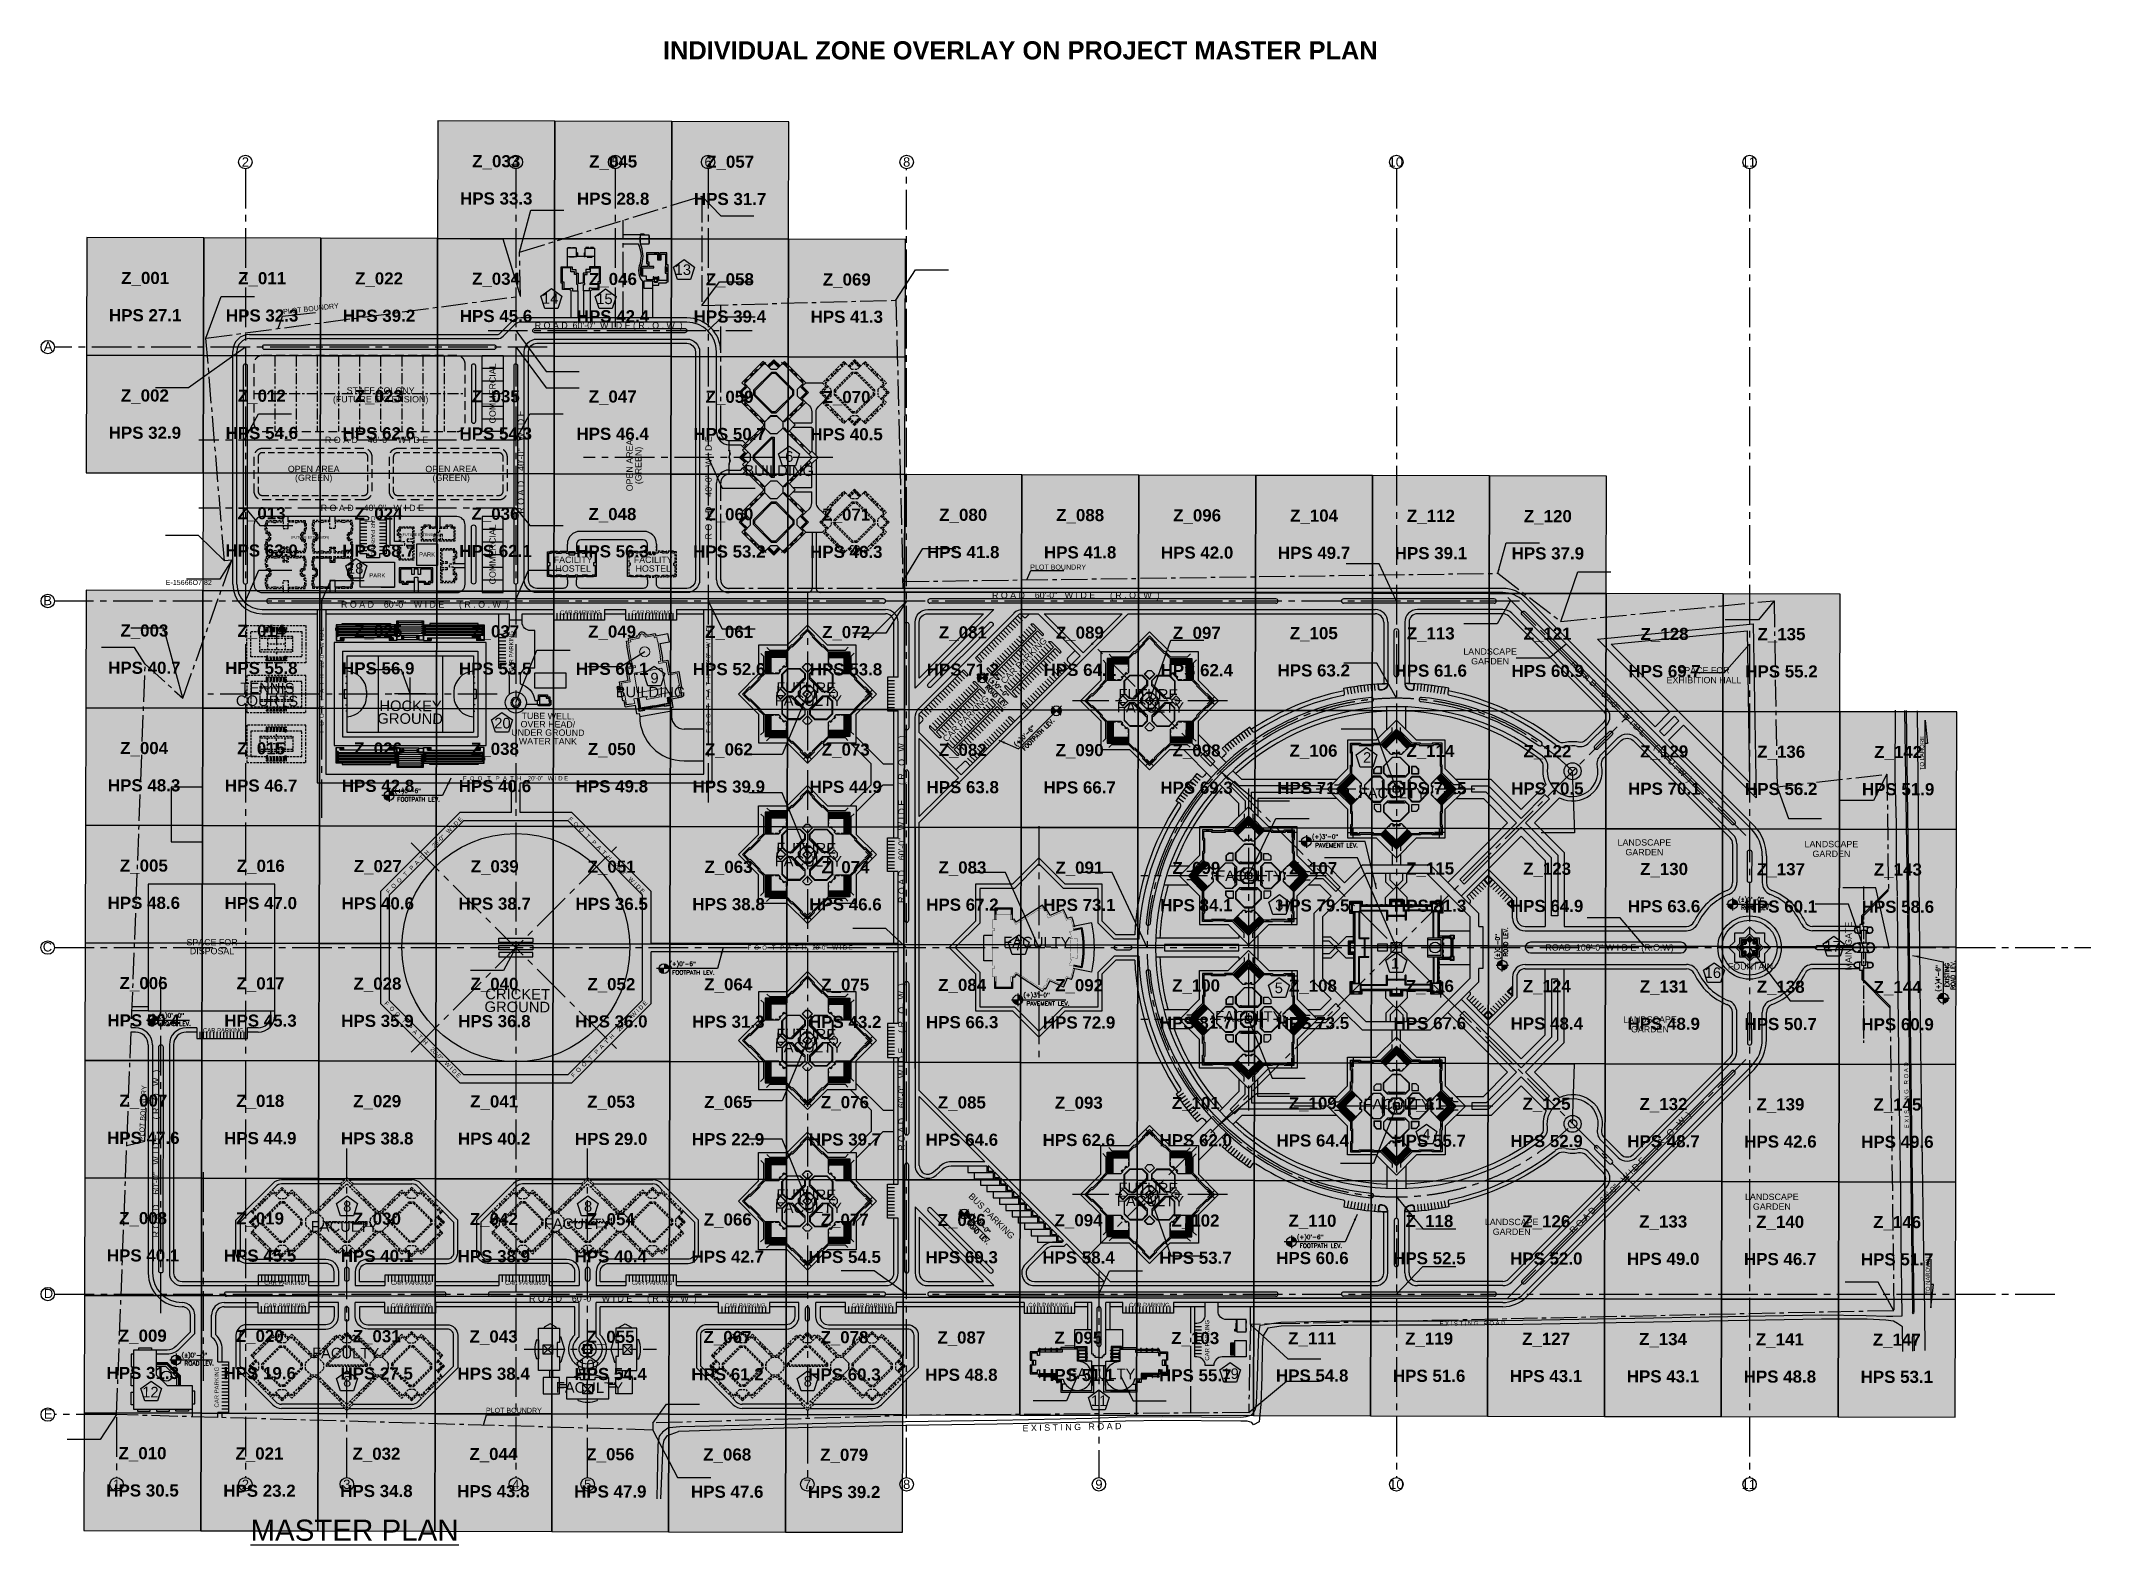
# Model space of a CAD drawing. Header units: inches. Extents: x -2144 to 56079, y -95222 to 39443.
# Drawn here: x -2144 to 56079, y -3264 to 39443 of the extents above; entities that cross this region are included whole.
import ezdxf
from ezdxf.enums import TextEntityAlignment as Align

# ---------------------------------------------------------------- set-up
doc = ezdxf.new("R2010")
doc.units = ezdxf.units.IN
doc.header["$LTSCALE"] = 250
doc.header["$MEASUREMENT"] = 0
doc.header["$PDMODE"] = 3
for name, pattern in [('CENTER', [2, 1.25, -0.25, 0.25, -0.25]), ('CENTER2', [1.125, 0.75, -0.125, 0.125, -0.125]), ('HIDDEN', [0.375, 0.25, -0.125])]:
    doc.linetypes.add(name, pattern=pattern)
doc.layers.get('0').update_dxf_attribs({"color": 8, "linetype": 'CONTINUOUS', "true_color": 0x555555})
doc.layers.get('DEFPOINTS').update_dxf_attribs({"color": 8, "linetype": 'CONTINUOUS', "true_color": 0x555555})
for name, color, linetype, true_color in [('BOUNDARY', 8, 'CENTER2', 0x555555), ('BOUNDRY', 8, 'CONTINUOUS', 0x555555), ('BUILDING', 8, 'CONTINUOUS', 0x555555), ('COVERED PASSAGE', 8, 'CONTINUOUS', 0x555555), ('CRICKET', 8, 'CONTINUOUS', 0x555555), ('DOOR', 8, 'CONTINUOUS', 0x555555), ('EX-ROAD', 8, 'CONTINUOUS', 0x555555), ('GRID', 8, 'CENTER2', 0x555555), ('I D NUMBER', 8, 'CONTINUOUS', 0x555555), ('LEADER', 8, 'CONTINUOUS', 0x555555), ('LEVEL', 8, 'CONTINUOUS', 0x555555), ('PARKING', 8, 'CONTINUOUS', 0x555555), ('PATH', 8, 'CONTINUOUS', 0x555555), ('PLINTH', 8, 'CONTINUOUS', 0x555555), ('PLOTS', 8, 'CENTER', 0x555555), ('ROAD', 8, 'CONTINUOUS', 0x555555), ('Road-01', 8, 'CONTINUOUS', 0x555555), ('SEAL TEXT', 8, 'CONTINUOUS', 0x555555), ('STAIR', 8, 'CONTINUOUS', 0x555555), ('STEP', 8, 'CONTINUOUS', 0x555555), ('TERRACE', 8, 'CONTINUOUS', 0x555555), ('TRACK', 8, 'HIDDEN', 0x555555), ('WALL', 8, 'CONTINUOUS', 0x555555)]:
    doc.layers.add(name, color=color, linetype=linetype, true_color=true_color)
doc.layers.add('COLUMN', color=8, linetype='CONTINUOUS', lineweight=13, true_color=0x555555)
for name, color, linetype in [('CP08_HPS_HIGH', 30, 'Continuous'), ('CP08_HPS_LOW', 3, 'Continuous'), ('CP08_HPS_MODERATE', 2, 'Continuous'), ('CP08_HPS_VERY_HIGH', 1, 'Continuous'), ('CP08_ZONE_LABELS', 7, 'Continuous')]:
    doc.layers.add(name, color=color, linetype=linetype)
doc.styles.add('ARIAL', font='arial.ttf')
doc.styles.add('ARIAL-B', font='arialbd.ttf')
doc.styles.add('ROMANS', font='romans.shx')
doc.dimstyles.new('SCALE-1800', dxfattribs={"dimtxt": 180, "dimasz": 72, "dimexe": 144, "dimexo": 36, "dimgap": 36, "dimtad": 1, "dimdec": 3, "dimlunit": 4, "dimtxsty": 'ROMANS', "dimblk1": 'DOT', "dimblk2": 'DOT', "dimsah": 1, "dimcen": 6, "dimdle": 36, "dimclrd": 256, "dimclre": 256, "dimclrt": 3, "dimazin": 3, "dimtfac": 0.56, "dimtdec": 3, "dimtmove": 2, "dimatfit": 3, "dimfxl": 36, "dimtzin": 13, "dimlwd": -1, "dimlwe": -1})

msp = doc.modelspace()

# ---------------------------------------------------------------- texts
at = {"layer": 'CP08_TITLE', "color": 7, "style": 'ARIAL-B'}
msp.add_text('INDIVIDUAL ZONE OVERLAY ON PROJECT MASTER PLAN', height=515.78, dxfattribs=at).set_placement((25671, 39178), align=Align.MIDDLE_CENTER)
at = {"layer": 'CP08_ZONE_LABELS', "color": 7, "style": 'ARIAL-B'}
for s, p in [('Z_033', (10786, 36030)), ('Z_045', (14107, 36023)), ('Z_057', (17429, 36016)), ('HPS 33.3', (10786, 34972)), ('HPS 28.8', (14107, 34965)), ('HPS 31.7', (17429, 34958)), ('Z_001', (815, 32715)), ('Z_011', (4136, 32708)), ('Z_022', (7457, 32701)), ('Z_034', (10779, 32693)), ('Z_046', (14100, 32686)), ('Z_058', (17421, 32678)), ('Z_069', (20742, 32671)), ('HPS 27.1', (815, 31657)), ('HPS 32.3', (4136, 31650)), ('HPS 39.2', (7457, 31643)), ('HPS 45.6', (10779, 31635)), ('HPS 42.4', (14100, 31628)), ('HPS 39.4', (17421, 31620)), ('HPS 41.3', (20742, 31613)), ('Z_002', (807, 29378)), ('Z_012', (4128, 29371)), ('Z_023', (7450, 29363)), ('Z_035', (10771, 29356)), ('Z_047', (14092, 29348)), ('Z_059', (17414, 29341)), ('Z_070', (20735, 29334)), ('HPS 32.9', (807, 28320)), ('HPS 54.6', (4128, 28313)), ('HPS 62.6', (7450, 28305)), ('HPS 54.3', (10771, 28298)), ('HPS 46.4', (14092, 28290)), ('HPS 50.7', (17414, 28283)), ('HPS 40.5', (20735, 28276)), ('Z_013', (4121, 26034)), ('Z_024', (7442, 26026)), ('Z_036', (10764, 26019)), ('Z_048', (14085, 26011)), ('Z_060', (17406, 26004)), ('Z_071', (20727, 25996)), ('Z_080', (24049, 25989)), ('Z_088', (27370, 25981)), ('Z_096', (30691, 25974)), ('Z_104', (34012, 25967)), ('Z_112', (37333, 25959)), ('Z_120', (40654, 25952)), ('HPS 63.0', (4121, 24976)), ('HPS 68.7', (7442, 24968)), ('HPS 62.1', (10764, 24961)), ('HPS 56.3', (14085, 24953)), ('HPS 53.2', (17406, 24946)), ('HPS 46.3', (20727, 24938)), ('HPS 41.8', (24049, 24931)), ('HPS 41.8', (27370, 24923)), ('HPS 42.0', (30691, 24916)), ('HPS 49.7', (34012, 24909)), ('HPS 39.1', (37333, 24901)), ('HPS 37.9', (40654, 24894)), ('Z_003', (792, 22704)), ('Z_014', (4114, 22696)), ('Z_025', (7435, 22689)), ('Z_037', (10756, 22681)), ('Z_049', (14077, 22674)), ('Z_061', (17399, 22666)), ('Z_072', (20720, 22659)), ('Z_081', (24041, 22652)), ('Z_089', (27362, 22644)), ('Z_097', (30683, 22637)), ('Z_105', (34005, 22629)), ('Z_113', (37326, 22622)), ('Z_121', (40647, 22614)), ('Z_128', (43968, 22607)), ('Z_135', (47289, 22600)), ('HPS 40.7', (792, 21646)), ('HPS 55.8', (4114, 21638)), ('HPS 56.9', (7435, 21631)), ('HPS 53.5', (10756, 21623)), ('HPS 60.1', (14077, 21616)), ('HPS 52.6', (17399, 21608)), ('HPS 53.8', (20720, 21601)), ('HPS 71.2', (24041, 21594)), ('HPS 64.1', (27362, 21586)), ('HPS 62.4', (30683, 21579)), ('HPS 63.2', (34005, 21571)), ('HPS 61.6', (37326, 21564)), ('HPS 60.9', (40647, 21556)), ('HPS 69.7', (43968, 21549)), ('HPS 55.2', (47289, 21542)), ('Z_004', (785, 19366)), ('Z_015', (4106, 19359)), ('Z_026', (7427, 19352)), ('Z_038', (10749, 19344)), ('Z_050', (14070, 19337)), ('Z_062', (17391, 19329)), ('Z_073', (20712, 19322)), ('Z_082', (24034, 19314)), ('Z_090', (27355, 19307)), ('Z_098', (30676, 19299)), ('Z_106', (33997, 19292)), ('Z_114', (37318, 19285)), ('Z_122', (40639, 19277)), ('Z_129', (43960, 19270)), ('Z_136', (47281, 19262)), ('Z_142', (50602, 19255)), ('HPS 48.3', (785, 18308)), ('HPS 46.7', (4106, 18301)), ('HPS 42.8', (7427, 18294)), ('HPS 40.6', (10749, 18286)), ('HPS 49.8', (14070, 18279)), ('HPS 39.9', (17391, 18271)), ('HPS 44.9', (20712, 18264)), ('HPS 63.8', (24034, 18256)), ('HPS 66.7', (27355, 18249)), ('HPS 69.3', (30676, 18241)), ('HPS 71.8', (33997, 18234)), ('HPS 75.5', (37318, 18227)), ('HPS 70.5', (40639, 18219)), ('HPS 70.1', (43960, 18212)), ('HPS 56.2', (47281, 18204)), ('HPS 51.9', (50602, 18197)), ('Z_005', (777, 16029)), ('Z_016', (4099, 16022)), ('Z_027', (7420, 16014)), ('Z_039', (10741, 16007)), ('Z_051', (14063, 15999)), ('Z_063', (17384, 15992)), ('Z_074', (20705, 15985)), ('Z_083', (24026, 15977)), ('Z_091', (27347, 15970)), ('Z_099', (30669, 15962)), ('Z_107', (33990, 15955)), ('Z_115', (37311, 15947)), ('Z_123', (40632, 15940)), ('Z_130', (43953, 15932)), ('Z_137', (47274, 15925)), ('Z_143', (50595, 15918)), ('HPS 48.6', (777, 14971)), ('HPS 47.0', (4099, 14964)), ('HPS 40.6', (7420, 14956)), ('HPS 38.7', (10741, 14949)), ('HPS 36.5', (14063, 14941)), ('HPS 38.8', (17384, 14934)), ('HPS 46.6', (20705, 14927)), ('HPS 67.2', (24026, 14919)), ('HPS 73.1', (27347, 14912)), ('HPS 84.1', (30669, 14904)), ('HPS 79.5', (33990, 14897)), ('HPS 81.3', (37311, 14889)), ('HPS 64.9', (40632, 14882)), ('HPS 63.6', (43953, 14874)), ('HPS 60.1', (47274, 14867)), ('HPS 58.6', (50595, 14860)), ('Z_006', (770, 12692)), ('Z_017', (4091, 12684)), ('Z_028', (7412, 12677)), ('Z_040', (10734, 12670)), ('Z_052', (14055, 12662)), ('Z_064', (17376, 12655)), ('Z_075', (20698, 12647)), ('Z_084', (24019, 12640)), ('Z_092', (27340, 12632)), ('Z_100', (30661, 12625)), ('Z_108', (33982, 12618)), ('Z_116', (37303, 12610)), ('Z_124', (40624, 12603)), ('Z_131', (43945, 12595)), ('Z_138', (47266, 12588)), ('Z_144', (50587, 12580)), ('HPS 50.4', (770, 11634)), ('HPS 45.3', (4091, 11626)), ('HPS 35.9', (7412, 11619)), ('HPS 36.8', (10734, 11612)), ('HPS 36.0', (14055, 11604)), ('HPS 31.3', (17376, 11597)), ('HPS 43.2', (20698, 11589)), ('HPS 66.3', (24019, 11582)), ('HPS 72.9', (27340, 11574)), ('HPS 81.7', (30661, 11567)), ('HPS 73.5', (33982, 11560)), ('HPS 67.6', (37303, 11552)), ('HPS 48.4', (40624, 11545)), ('HPS 48.9', (43945, 11537)), ('HPS 50.7', (47266, 11530)), ('HPS 60.9', (50587, 11522)), ('Z_007', (762, 9355)), ('Z_018', (4084, 9347)), ('Z_029', (7405, 9340)), ('Z_041', (10726, 9332)), ('Z_053', (14048, 9325)), ('Z_065', (17369, 9317)), ('Z_076', (20690, 9310)), ('Z_085', (24011, 9303)), ('Z_093', (27332, 9295)), ('Z_101', (30654, 9288)), ('Z_109', (33975, 9280)), ('Z_117', (37296, 9273)), ('Z_125', (40617, 9265)), ('Z_132', (43938, 9258)), ('Z_139', (47259, 9250)), ('Z_145', (50580, 9243)), ('HPS 47.6', (762, 8297)), ('HPS 44.9', (4084, 8289)), ('HPS 38.8', (7405, 8282)), ('HPS 40.2', (10726, 8274)), ('HPS 29.0', (14048, 8267)), ('HPS 22.9', (17369, 8259)), ('HPS 39.7', (20690, 8252)), ('HPS 64.6', (24011, 8245)), ('HPS 62.6', (27332, 8237)), ('HPS 62.0', (30654, 8230)), ('HPS 64.4', (33975, 8222)), ('HPS 55.7', (37296, 8215)), ('HPS 52.9', (40617, 8207)), ('HPS 48.7', (43938, 8200)), ('HPS 42.6', (47259, 8192)), ('HPS 49.6', (50580, 8185)), ('Z_008', (755, 6017)), ('Z_019', (4076, 6010)), ('Z_030', (7398, 6003)), ('Z_042', (10719, 5995)), ('Z_054', (14040, 5988)), ('Z_066', (17361, 5980)), ('Z_077', (20683, 5973)), ('Z_086', (24004, 5965)), ('Z_094', (27325, 5958)), ('Z_102', (30646, 5950)), ('Z_110', (33967, 5943)), ('Z_118', (37288, 5936)), ('Z_126', (40609, 5928)), ('Z_133', (43930, 5921)), ('Z_140', (47251, 5913)), ('Z_146', (50572, 5906)), ('HPS 40.1', (755, 4959)), ('HPS 45.5', (4076, 4952)), ('HPS 40.1', (7398, 4945)), ('HPS 38.9', (10719, 4937)), ('HPS 40.4', (14040, 4930)), ('HPS 42.7', (17361, 4922)), ('HPS 54.5', (20683, 4915)), ('HPS 69.3', (24004, 4907)), ('HPS 58.4', (27325, 4900)), ('HPS 53.7', (30646, 4892)), ('HPS 60.6', (33967, 4885)), ('HPS 52.5', (37288, 4878)), ('HPS 52.0', (40609, 4870)), ('HPS 49.0', (43930, 4863)), ('HPS 46.7', (47251, 4855)), ('HPS 51.7', (50572, 4848)), ('Z_009', (747, 2680)), ('Z_020', (4069, 2673)), ('Z_031', (7390, 2665)), ('Z_043', (10711, 2658)), ('Z_055', (14033, 2650)), ('Z_067', (17354, 2643)), ('Z_078', (20675, 2636)), ('Z_087', (23996, 2628)), ('Z_095', (27318, 2621)), ('Z_103', (30639, 2613)), ('Z_111', (33960, 2606)), ('Z_119', (37281, 2598)), ('Z_127', (40602, 2591)), ('Z_134', (43923, 2583)), ('Z_141', (47244, 2576)), ('Z_147', (50565, 2569)), ('HPS 31.3', (747, 1622)), ('HPS 19.6', (4069, 1615)), ('HPS 27.5', (7390, 1607)), ('HPS 38.4', (10711, 1600)), ('HPS 54.4', (14033, 1592)), ('HPS 61.2', (17354, 1585)), ('HPS 60.3', (20675, 1578)), ('HPS 48.8', (23996, 1570)), ('HPS 51.1', (27318, 1563)), ('HPS 55.7', (30639, 1555)), ('HPS 54.8', (33960, 1548)), ('HPS 51.6', (37281, 1540)), ('HPS 43.1', (40602, 1533)), ('HPS 43.1', (43923, 1525)), ('HPS 48.8', (47244, 1518)), ('HPS 53.1', (50565, 1511)), ('Z_010', (740, -657)), ('Z_021', (4061, -665)), ('Z_032', (7383, -672)), ('Z_044', (10704, -679)), ('Z_056', (14025, -687)), ('Z_068', (17346, -694)), ('Z_079', (20668, -702)), ('HPS 30.5', (740, -1715)), ('HPS 23.2', (4061, -1723)), ('HPS 34.8', (7383, -1730)), ('HPS 43.8', (10704, -1737)), ('HPS 47.9', (14025, -1745)), ('HPS 47.6', (17346, -1752)), ('HPS 39.2', (20668, -1760))]:
    msp.add_text(s, height=343.9, dxfattribs=at).set_placement(p, align=Align.MIDDLE_CENTER)
at = {"layer": 'I D NUMBER', "color": 2, "true_color": 0x555555, "style": 'ARIAL'}
msp.add_text('E-15666O7.82', height=144, dxfattribs=at).set_placement((2053, 23996), align=Align.CENTER)
at = {"layer": 'LEADER', "color": 6, "true_color": 0x555555, "style": 'ARIAL'}
for s, p in [('13', (15852, 32803)), ('14', (12084, 31984)), ('15', (13624, 31974)), ('6', (18992, 27495)), ('18', (6545, 24319)), ('9', (15163, 21204)), ('20', (10728, 19925)), ('2', (35402, 18949)), ('3', (32905, 14760)), ('7', (25501, 13622)), ('1', (36198, 13105)), ('17', (48503, 13590)), ('16', (45106, 12838)), ('5', (32895, 12406)), ('4', (37083, 8246)), ('8', (6437, 6204)), ('8', (13277, 6204)), ('10', (13110, 1699, -2)), ('19', (31409, 1454)), ('12', (728, 929)), ('8', (6437, 1235)), ('8', (19517, 1235)), ('11', (27674, 684))]:
    msp.add_text(s, height=300, rotation=359.66469, dxfattribs=at).set_placement(p)
at = {"layer": 'LEADER', "color": 2, "true_color": 0x555555, "style": 'ARIAL'}
for s, height, rotation, p in [('PLOT BOUNDRY', 144, 6.23387, (5530, 31773)), ('CAR PARKING', 120, 270, (7226, 25384)), ('CAR PARKING', 120, 90, (11272, 22112)), ('MAIN GATE', 180, 90, (49282, 13743)), ('PLOT BOUNDRY', 144, 87.24754, (821, 8993)), ('CAR PARKING', 120, 90, (31035, 2549)), ('CAR PARKING', 120, 90, (2904, 1218))]:
    msp.add_text(s, height=height, rotation=rotation, dxfattribs=at).set_placement(p, align=Align.CENTER)
at = {"layer": 'LEADER', "true_color": 0x555555, "style": 'ARIAL'}
for s, height, p in [('R O A D  60\'-0"  W I D E ( R . O . W  )', 180, (13980, 31278)), ('(FUTURE EXTENSION)', 180, (7502, 29181)), ('STAFF COLONY', 180, (7502, 29431)), ('R O A D    40\'-0"   W I D E', 180, (7386, 28026)), ('OPEN AREA', 180, (5601, 27201)), ('OPEN AREA', 180, (9506, 27201)), ('(GREEN)', 180, (5601, 26952)), ('(GREEN)', 180, (9506, 26952)), ('R O A D    40\'-0"   W I D E', 180, (7266, 26096)), ('(FUTURE EXTENSION)', 72, (5501, 25315)), ('(FUTURE EXTENSION)', 72, (8638, 25391)), ('PARK', 120, (8823, 24802)), ('FACILITY', 180, (12971, 24623)), ('HOSTEL', 180, (12971, 24374)), ('FACILITY', 180, (15245, 24623)), ('HOSTEL', 180, (15245, 24374)), ('PARK', 120, (7408, 24209)), ('R O A D    60\'-0"   W I D E      ( R . O . W  )', 180, (8758, 23354)), ('R O A D    60\'-0"   W I D E      ( R . O . W  )', 180, (27246, 23616)), ('F  O  O   T   P  A  T  H    20\'-0"   W I D E', 120, (11335, 18448)), ('SPACE FOR', 180, (2714, 13762)), ('DISPOSAL', 180, (2714, 13512)), ('F  O  O   T   P  A  T  H    20\'-0"   W I D E', 120, (19416, 13640)), ('ROAD  100\'-0" W I D E  (R.O.W)', 180, (42405, 13614)), ('R O A D    60\'-0"   W I D E      ( R . O . W  )', 180, (14098, 3645))]:
    msp.add_text(s, height=height, dxfattribs=at).set_placement(p, align=Align.CENTER)
for s, height, rotation, p in [('COMMERCIAL', 180, 90, (10771, 29436)), ('R O A D    40\'-0"   W I D E', 180, 90, (11576, 27487)), ('OPEN AREA', 180, 90, (14662, 27391)), ('R O A D    40\'-0"   W I D E', 180, 90, (16905, 26753)), ('(GREEN)', 180, 90, (14912, 27391)), ('COMMERCIAL', 180, 90, (10771, 24866)), ('F  O  O   T   P  A  T  H    20\'-0"   W I D E', 120, 90, (5887, 21296)), ('F  O  O   T   P  A  T  H    20\'-0"   W I D E', 120, 90, (16867, 21296)), ('CAR PARKING', 180, 45, (25832, 21784)), ('R O A D    60\'-0"   W I D E      ( R . O . W  )', 180, 315, (42964, 20059)), ('CAR PARKING', 180, 45, (24186, 20138)), ('R O A D    60\'-0"   W I D E      ( R . O . W  )', 180, 90, (22388, 17346)), ('TO LAHORE', 120, 90, (51341, 19222, -28)), ('F  O  O   T   P  A  T  H    20\'-0"   W I D E', 120, 45, (8786, 16281)), ('F  O  O   T   P  A  T  H    20\'-0"   W I D E', 120, 315, (13880, 16285)), ('R O A D    60\'-0"   W I D E      ( R . O . W  )', 180, 90, (22388, 10308)), ('F  O  O   T   P  A  T  H    20\'-0"   W I D E', 120, 315, (8655, 11046)), ('F  O  O   T   P  A  T  H    20\'-0"   W I D E', 120, 45, (14036, 11058)), ('R O A D    60\'-0"   W I D E      ( R . O . W  )', 180, 90, (1209, 7850)), ('E X I S T I N G   R O A D', 120, 90.63414, (50896, 9506, -28)), ('R O A D    60\'-0"   W I D E      ( R . O . W  )', 180, 45, (43056, 7250)), ('BUS PARKING', 180, 315, (24792, 6013)), ('TO NAROWAL', 120, 90, (51505, 4407, -28)), ('E X I S T I N G   R O A D', 120, 0.63414, (38512, 2970)), ('E X I S T I N G   R O A D', 180, 1.31682, (27140, -5))]:
    msp.add_text(s, height=height, rotation=rotation, dxfattribs=at).set_placement(p, align=Align.CENTER)
at = {"layer": 'LEADER', "color": 6, "true_color": 0x555555, "style": 'ARIAL'}
for s, height, p in [('BUILDING', 300, (18822, 27094)), ('TENNIS', 300, (4286, 20919)), ('BUILDING', 300, (15168, 20805)), ('FUTURE', 300, (19588, 20932)), ('FUTURE', 300, (29307, 20741)), ('COURTS', 300, (4276, 20557)), ('HOCKEY', 300, (8351, 20415, 0)), ('FACULTY', 300, (19647, 20564)), ('FACULTY', 300, (29366, 20373)), ('GROUND', 300, (8340, 20053, 0)), ('UNDER GROUND', 180, (12252, 19716)), ('OVER HEAD/', 180, (12252, 19951)), ('TUBE WELL,', 180, (12252, 20186)), ('WATER TANK', 180, (12252, 19471)), ('FACULTY', 300, (36233, 17938)), ('FACULTY', 300, (19647, 16004)), ('FUTURE', 300, (19588, 16372)), ('FACULTY', 300, (32185, 15585)), ('FACULTY', 300, (26138, 13704)), ('CRICKET', 300, (11393, 12228)), ('GROUND', 300, (11383, 11866)), ('FACULTY', 300, (32159, 11597)), ('FUTURE', 300, (19588, 11092)), ('FACULTY', 300, (19647, 10724)), ('FACULTY', 300, (36371, 9101)), ('FUTURE', 300, (29307, 6724)), ('FACULTY', 300, (19647, 6164)), ('FUTURE', 300, (19588, 6532)), ('FACULTY', 300, (29366, 6355)), ('FACULTY', 300, (6469, 5631)), ('FACULTY', 300, (13091, 5708)), ('FACULTY', 300, (6507, 2035)), ('FACULTY', 300, (27982, 1447)), ('FACULTY', 300, (13430, 1058))]:
    msp.add_text(s, height=height, rotation=359.66469, dxfattribs=at).set_placement(p, align=Align.CENTER)
at = {"layer": 'LEADER', "color": 2, "true_color": 0x555555, "style": 'ARIAL'}
for s, height, p in [('PLOT BOUNDRY', 144, (26745, 24432)), ('CAR PARKING', 120, (13175, 23158)), ('CAR PARKING', 120, (15215, 23158)), ('LANDSCAPE', 180, (39013, 22018)), ('GARDEN', 180, (39013, 21741)), ('SPACE FOR', 180, (45088, 21484)), ('EXHIBITION HALL', 180, (45088, 21206)), ('LANDSCAPE', 180, (43395, 16597)), ('GARDEN', 180, (43395, 16319)), ('LANDSCAPE', 180, (48707, 16550)), ('GARDEN', 180, (48707, 16272)), ('FOUNTAIN', 180, (46409, 13072)), ('LANDSCAPE', 180, (43552, 11569)), ('CAR PARKING', 120, (3034, 11293)), ('GARDEN', 180, (43552, 11291)), ('LANDSCAPE', 180, (47015, 6533)), ('GARDEN', 180, (47015, 6256)), ('LANDSCAPE', 180, (39626, 5819)), ('GARDEN', 180, (39626, 5542)), ('CAR PARKING', 120, (4775, 4123)), ('CAR PARKING', 120, (8375, 4123)), ('CAR PARKING', 120, (11615, 4123)), ('CAR PARKING', 120, (15215, 4123)), ('CAR PARKING', 120, (4775, 3480)), ('CAR PARKING', 120, (8375, 3478)), ('CAR PARKING', 120, (17855, 3478)), ('CAR PARKING', 120, (21455, 3478)), ('CAR PARKING', 120, (26472, 3493)), ('CAR PARKING', 120, (29334, 3493)), ('PLOT BOUNDRY', 144, (11286, 487))]:
    msp.add_text(s, height=height, dxfattribs=at).set_placement(p, align=Align.CENTER)
at = {"layer": 'LEADER', "true_color": 0x555555, "style": 'ARIAL'}
msp.add_text('%%UMASTER PLAN', height=600, dxfattribs=at).set_placement((3804, -3144))
at = {"layer": 'LEVEL', "color": 2, "true_color": 0x555555, "style": 'ROMANS'}
for s, rotation, p in [('ROAD LEV.', 315, (24993, 20826)), ('FOOTPATH LEV.', 45, (26176, 19752)), ('ROAD LEV.', 90, (39455, 13860)), ('EXISTING', 90, (51992, 12916)), ('ROAD LEV.', 90, (52161, 12916)), ('ROAD LEV.', 315, (24474, 5600))]:
    msp.add_text(s, height=120, rotation=rotation, dxfattribs=at).set_placement(p, align=Align.MIDDLE)
for s, rotation, p in [('(%%P)0\'-0"', 315, (24802, 21345)), ('(+)0\'-6"', 45, (25522, 19445)), ('(%%P)0\'-0"', 90, (39223, 13358)), ('(+)4\'-6"', 90, (51737, 12447)), ('(%%P)0\'-0"', 315, (24283, 6119))]:
    msp.add_text(s, height=120, rotation=rotation, dxfattribs=at).set_placement(p, align=Align.MIDDLE_LEFT)
for s, p in [('(+)0\'-6"', (7899, 18152)), ('(+)3\'-0"', (33953, 16849)), ('(%%P)0\'-0"', (46058, 15068)), ('(+)0\'-6"', (15704, 13239)), ('(+)3\'-0"', (25757, 12354)), ('(%%P)0\'-0"', (1192, 11774)), ('(+)0\'-6"', (33528, 5482)), ('(%%P)0\'-0"', (1848, 2128))]:
    msp.add_text(s, height=120, dxfattribs=at).set_placement(p, align=Align.MIDDLE_LEFT)
for s, p in [('FOOTPATH LEV.', (8578, 17907)), ('PAVEMENT LEV.', (34652, 16606)), ('ROAD LEV.', (46560, 14836)), ('FOOTPATH LEV.', (16383, 12994)), ('PAVEMENT LEV.', (26456, 12111)), ('ROAD LEV.', (1694, 11542)), ('FOOTPATH LEV.', (34208, 5237)), ('ROAD LEV.', (2351, 1896))]:
    msp.add_text(s, height=120, dxfattribs=at).set_placement(p, align=Align.MIDDLE)
at = {"layer": 'SEAL TEXT', "color": 6, "true_color": 0x555555, "style": 'ARIAL'}
for s, p in [('2', (3559, 35876)), ('4', (11240, 35876)), ('5', (14060, 35876)), ('6', (16700, 35876)), ('8', (22340, 35876)), ('10', (36128, 35876)), ('11', (46158, 35876)), ('A', (-2065, 30640)), ('B', (-2076, 23422)), ('C', (-2094, 13589)), ('D', (-2065, 3746)), ('E', (-2065, 325)), ('1', (-100, -1672)), ('2', (3559, -1672)), ('3', (6440, -1672)), ('4', (11240, -1672)), ('5', (13280, -1672)), ('7', (19520, -1672)), ('8', (22340, -1672)), ('9', (27800, -1672, 0)), ('10', (36146, -1672)), ('11', (46154, -1672))]:
    msp.add_text(s, height=264, dxfattribs=at).set_placement(p)

# ---------------------------------------------------------------- blocks, each defined once
blk = doc.blocks.new('SIGNATURE BUILDING')
at = {"layer": 'BUILDING', "color": 3}
for p, q in [((-1191, 2112), (-1191, 90)), ((-1177, 2112), (-1177, 90)), ((1011, 2292), (-1011, 2292)), ((1011, 2278), (-1011, 2278)), ((1177, 2112), (1177, 90)), ((1191, 2112), (1191, 90)), ((-1011, -76), (-273, -76)), ((-1011, -90), (-273, -90)), ((1011, -76), (273, -76)), ((1011, -90), (273, -90))]:
    blk.add_line(p, q, dxfattribs=at)
at = {"layer": 'BUILDING', "color": 2}
for p, q in [((-276, 1880), (-255, 1880)), ((250, 2017), (-255, 2017)), ((255, 2017), (-255, 2017)), ((255, 1996), (-255, 1996)), ((276, 1880), (255, 1880)), ((-779, 1377), (-779, 1356)), ((779, 1377), (779, 1356)), ((-779, 825), (-779, 846)), ((779, 825), (779, 846))]:
    blk.add_line(p, q, dxfattribs=at)
at = {"layer": 'BUILDING', "color": 9}
for points in [[(-1212, 2370), (-1212, 2394), (-1293, 2394), (-1293, 2313), (-1269, 2313)], [(-1068, 2370), (-1068, 2394), (-1002, 2394), (-1002, 2292)], [(1068, 2370), (1068, 2394), (1002, 2394), (1002, 2292)], [(1212, 2370), (1212, 2394), (1293, 2394), (1293, 2313), (1269, 2313)], [(-1269, 2169), (-1293, 2169), (-1293, 2103), (-1191, 2103)], [(-1191, 2062), (-1212, 2062), (-1212, 2103)], [(-1191, 1921), (-1212, 1921), (-1212, 1972), (-1191, 1972)], [(-1191, 1780), (-1212, 1780), (-1212, 1831), (-1191, 1831)], [(-1002, 2313), (-961, 2313), (-961, 2292)], [(-871, 2292), (-871, 2313), (-820, 2313), (-820, 2292)], [(-730, 2292), (-730, 2313), (-679, 2313), (-679, 2292)], [(-589, 2292), (-589, 2313), (-538, 2313), (-538, 2292)], [(-448, 2292), (-448, 2313), (-397, 2313), (-397, 2292)], [(-307, 2292), (-307, 2313), (-256, 2313), (-256, 2292)], [(-166, 2292), (-166, 2313), (-115, 2313), (-115, 2292)], [(-26, 2292), (-26, 2313), (25, 2313), (25, 2292)], [(115, 2292), (115, 2313), (166, 2313), (166, 2292)], [(256, 2292), (256, 2313), (307, 2313), (307, 2292)], [(397, 2292), (397, 2313), (448, 2313), (448, 2292)], [(538, 2292), (538, 2313), (589, 2313), (589, 2292)], [(679, 2292), (679, 2313), (730, 2313), (730, 2292)], [(820, 2292), (820, 2313), (871, 2313), (871, 2292)], [(961, 2292), (961, 2313), (1002, 2313)], [(1269, 2169), (1293, 2169), (1293, 2103), (1191, 2103)], [(1191, 2062), (1212, 2062), (1212, 2103)], [(1191, 1921), (1212, 1921), (1212, 1972), (1191, 1972)], [(1191, 1780), (1212, 1780), (1212, 1831), (1191, 1831)], [(-1191, 1639), (-1212, 1639), (-1212, 1690), (-1191, 1690)], [(-1191, 1498), (-1212, 1498), (-1212, 1549), (-1191, 1549)], [(-1191, 1357), (-1212, 1357), (-1212, 1408), (-1191, 1408)], [(-1191, 1216), (-1212, 1216), (-1212, 1267), (-1191, 1267)], [(1191, 1639), (1212, 1639), (1212, 1690), (1191, 1690)], [(1191, 1498), (1212, 1498), (1212, 1549), (1191, 1549)], [(1191, 1357), (1212, 1357), (1212, 1408), (1191, 1408)], [(1191, 1216), (1212, 1216), (1212, 1267), (1191, 1267)], [(-1191, 1075), (-1212, 1075), (-1212, 1126), (-1191, 1126)], [(-1191, 935), (-1212, 935), (-1212, 986), (-1191, 986)], [(-1191, 794), (-1212, 794), (-1212, 845), (-1191, 845)], [(-1191, 653), (-1212, 653), (-1212, 704), (-1191, 704)], [(1191, 1075), (1212, 1075), (1212, 1126), (1191, 1126)], [(1191, 935), (1212, 935), (1212, 986), (1191, 986)], [(1191, 794), (1212, 794), (1212, 845), (1191, 845)], [(1191, 653), (1212, 653), (1212, 704), (1191, 704)], [(-1269, 33), (-1293, 33), (-1293, 99), (-1191, 99)], [(-1191, 512), (-1212, 512), (-1212, 563), (-1191, 563)], [(-1191, 371), (-1212, 371), (-1212, 422), (-1191, 422)], [(-1191, 230), (-1212, 230), (-1212, 281), (-1191, 281)], [(-1212, 99), (-1212, 140), (-1191, 140)], [(1191, 512), (1212, 512), (1212, 563), (1191, 563)], [(1191, 371), (1212, 371), (1212, 422), (1191, 422)], [(1191, 230), (1212, 230), (1212, 281), (1191, 281)], [(1212, 99), (1212, 140), (1191, 140)], [(1269, 33), (1293, 33), (1293, 99), (1191, 99)], [(-1212, -168), (-1212, -192), (-1293, -192), (-1293, -111), (-1269, -111)], [(-1068, -168), (-1068, -192), (-1002, -192), (-1002, -90)], [(-1002, -111), (-969, -111), (-969, -90)], [(-828, -90), (-828, -111), (-879, -111), (-879, -90)], [(-687, -90), (-687, -111), (-738, -111), (-738, -90)], [(-546, -90), (-546, -111), (-597, -111), (-597, -90)], [(-405, -90), (-405, -111), (-456, -111), (-456, -90)], [(-273, -111), (-315, -111), (-315, -90)], [(-282, -111), (-282, -236), (-216, -236), (-216, -212)], [(-138, -212), (-138, -236), (-73, -236), (-73, -212)], [(138, -212), (138, -236), (73, -236), (73, -212)], [(282, -111), (282, -236), (216, -236), (216, -212)], [(273, -111), (315, -111), (315, -90)], [(405, -90), (405, -111), (456, -111), (456, -90)], [(546, -90), (546, -111), (597, -111), (597, -90)], [(687, -90), (687, -111), (738, -111), (738, -90)], [(828, -90), (828, -111), (879, -111), (879, -90)], [(1002, -111), (969, -111), (969, -90)], [(1068, -168), (1068, -192), (1002, -192), (1002, -90)], [(1212, -168), (1212, -192), (1293, -192), (1293, -111), (1269, -111)]]:
    blk.add_lwpolyline(points, dxfattribs=at)
at = {"layer": 'BUILDING', "color": 6}
for points in [[(-1011, 2112), (-1269, 2112), (-1269, 2370), (-1011, 2370), (-1011, 2112)], [(1011, 2112), (1269, 2112), (1269, 2370), (1011, 2370), (1011, 2112)], [(-1011, 90), (-1269, 90), (-1269, -168), (-1011, -168), (-1011, 90)], [(1011, 90), (1269, 90), (1269, -168), (1011, -168), (1011, 90)]]:
    blk.add_lwpolyline(points, dxfattribs=at)
for points in [[(-1024, 2125), (-1255, 2125), (-1255, 2356), (-1024, 2356)], [(1024, 2125), (1255, 2125), (1255, 2356), (1024, 2356)], [(-93, 1356), (93, 1356), (93, 1632), (-93, 1632)], [(-1024, 77), (-1255, 77), (-1255, -154), (-1024, -154)], [(1024, 77), (1255, 77), (1255, -154), (1024, -154)]]:
    blk.add_lwpolyline(points, close=True, dxfattribs=at)
at = {"layer": 'BUILDING', "color": 2}
for points in [[(-1066, 2112), (-1066, 1356), (-779, 1356)], [(-1045, 2112), (-1045, 1377), (-779, 1377)], [(-1011, 2167), (-255, 2167), (-255, 1880)], [(-1011, 2146), (-276, 2146), (-276, 1880)], [(1011, 2167), (255, 2167), (255, 1880)], [(1011, 2146), (276, 2146), (276, 1880)], [(1066, 2112), (1066, 1356), (779, 1356)], [(1045, 2112), (1045, 1377), (779, 1377)], [(-916, 1356), (-916, 846)], [(-895, 1356), (-895, 846)], [(895, 1356), (895, 846)], [(916, 1356), (916, 846)], [(-1066, 90), (-1066, 846), (-779, 846)], [(-1045, 90), (-1045, 825), (-779, 825)], [(1066, 90), (1066, 846), (779, 846)], [(1045, 90), (1045, 825), (779, 825)], [(-273, 56), (-1011, 56)], [(-273, 35), (-1011, 35)], [(273, 56), (1011, 56)], [(273, 35), (1011, 35)]]:
    blk.add_lwpolyline(points, dxfattribs=at)
at = {"layer": 'BUILDING', "color": 7}
blk.add_lwpolyline([(144, 957), (-144, 957), (-144, 1245), (144, 1245)], close=True, dxfattribs=at)
at = {"layer": 'BUILDING', "color": 2}
for points in [[(-273, 203), (273, 203), (273, -212), (-273, -212)], [(-226, 203), (226, 203), (226, -165), (-226, -165)]]:
    blk.add_lwpolyline(points, close=True, dxfattribs=at)
at = {"layer": 'BUILDING', "color": 6}
blk.add_circle((0, 0), 153, dxfattribs=at)
at = {"layer": 'DEFPOINTS'}
for p, q in [((1260, -268), (1260, 13)), ((-1419, -159), (-1095, -159)), ((-1260, -268), (-1260, -8)), ((1479, -159), (1100, -159))]:
    blk.add_line(p, q, dxfattribs=at)
for p in [(-1260, -159), (1260, -159)]:
    blk.add_point(p, dxfattribs=at)
at = {"layer": 'PLINTH'}
for p, q in [((-333, -214), (-333, -430)), ((333, -214), (333, -430))]:
    blk.add_line(p, q, dxfattribs=at)
for points in [[(-124, 2318), (-970, 2318), (-970, 2418), (-1317, 2418), (-1317, 2071), (-1217, 2071), (-1217, 1225)], [(125, 2318), (971, 2318), (971, 2418), (1317, 2418), (1317, 2071), (1217, 2071), (1217, 1225)], [(-1217, 977), (-1217, 131), (-1317, 131), (-1317, -216), (-978, -216), (-978, -117), (-333, -117), (-333, -214), (-273, -214)], [(1217, 977), (1217, 131), (1317, 131), (1317, -216), (978, -216), (978, -117), (333, -117), (333, -214), (273, -214)]]:
    blk.add_lwpolyline(points, dxfattribs=at)
at = {"layer": 'STEP'}
for p, q in [((-124, 2412), (125, 2412)), ((125, 2318), (125, 2412)), ((-1311, 977), (-1311, 1225)), ((-1217, 1225), (-1311, 1225)), ((1311, 977), (1311, 1225)), ((-357, -430), (-249, -430)), ((-357, -430), (-357, -538)), ((-357, -538), (-249, -538)), ((-321, -214), (-321, -430)), ((-309, -214), (-309, -430)), ((-297, -214), (-297, -430)), ((-285, -214), (-285, -430)), ((-273, -214), (-273, -430)), ((-249, -430), (-249, -538)), ((-249, -454), (249, -454)), ((-249, -466), (249, -466)), ((-249, -478), (249, -478)), ((-249, -490), (249, -490)), ((-249, -502), (249, -502)), ((-249, -514), (249, -514)), ((357, -430), (249, -430)), ((249, -430), (249, -538)), ((357, -538), (249, -538)), ((273, -214), (273, -430)), ((285, -214), (285, -430)), ((297, -214), (297, -430)), ((309, -214), (309, -430)), ((321, -214), (321, -430)), ((357, -430), (357, -538))]:
    blk.add_line(p, q, dxfattribs=at)
for points in [[(185, 2318), (185, 2472), (-184, 2472), (-184, 2318)], [(173, 2318), (173, 2460), (-172, 2460), (-172, 2318)], [(161, 2318), (161, 2448), (-160, 2448), (-160, 2318)], [(149, 2318), (149, 2436), (-148, 2436), (-148, 2318)], [(137, 2318), (137, 2424), (-136, 2424), (-136, 2318)], [(125, 2318), (125, 2412), (-124, 2412), (-124, 2318)], [(-1217, 1285), (-1371, 1285), (-1371, 917), (-1217, 917)], [(-1217, 1273), (-1359, 1273), (-1359, 929), (-1217, 929)], [(-1217, 1261), (-1347, 1261), (-1347, 941), (-1217, 941)], [(-1217, 1249), (-1335, 1249), (-1335, 953), (-1217, 953)], [(-1217, 1237), (-1323, 1237), (-1323, 965), (-1217, 965)], [(-1217, 1225), (-1311, 1225), (-1311, 977), (-1217, 977)], [(1217, 1285), (1371, 1285), (1371, 917), (1217, 917)], [(1217, 1273), (1359, 1273), (1359, 929), (1217, 929)], [(1217, 1261), (1347, 1261), (1347, 941), (1217, 941)], [(1217, 1249), (1335, 1249), (1335, 953), (1217, 953)], [(1217, 1237), (1323, 1237), (1323, 965), (1217, 965)], [(1217, 1225), (1311, 1225), (1311, 977), (1217, 977)]]:
    blk.add_lwpolyline(points, dxfattribs=at)
for points in [[(-249, -430), (-357, -430), (-357, -538), (-249, -538)], [(-267, -448), (-339, -448), (-339, -520), (-267, -520)], [(249, -430), (357, -430), (357, -538), (249, -538)], [(267, -448), (339, -448), (339, -520), (267, -520)]]:
    blk.add_lwpolyline(points, close=True, dxfattribs=at)
blk = doc.blocks.new('FACILITY BUILDING')
at = {"layer": 'BUILDING', "color": 7}
for points in [[(-1266, 1204), (-1275, 1204), (-1275, 1114), (-1266, 1114)], [(-1204, 1266), (-1204, 1275), (-1114, 1275), (-1114, 1266)], [(-496, 1266), (-496, 1275), (-586, 1275), (-586, 1266)], [(-348, 1179), (-342, 1186), (-406, 1249), (-412, 1243)], [(-266, 1097), (-260, 1102), (-324, 1166), (-329, 1160)], [(266, 1097), (260, 1102), (324, 1166), (329, 1160)], [(348, 1179), (342, 1186), (406, 1249), (412, 1243)], [(496, 1266), (496, 1275), (586, 1275), (586, 1266)], [(1204, 1266), (1204, 1275), (1114, 1275), (1114, 1266)], [(1266, 1204), (1275, 1204), (1275, 1114), (1266, 1114)], [(-1266, 496), (-1275, 496), (-1275, 586), (-1266, 586)], [(-167, 998), (-162, 1004), (-225, 1068), (-231, 1062)], [(-96, 990), (-96, 1038), (-45, 1038), (-45, 1014)], [(96, 990), (96, 1038), (45, 1038), (45, 1014)], [(167, 998), (162, 1004), (225, 1068), (231, 1062)], [(1266, 496), (1275, 496), (1275, 586), (1266, 586)], [(-1243, 412), (-1249, 406), (-1186, 342), (-1179, 348)], [(-1160, 329), (-1167, 323), (-1103, 259), (-1097, 266)], [(-1062, 231), (-1068, 225), (-1004, 162), (-998, 167)], [(-990, 96), (-1038, 96), (-1038, 45), (-1014, 45)], [(-224, 104), (-215, 104), (-215, 13), (-224, 13)], [(-207, 144), (-201, 137), (-137, 201), (-143, 207)], [(-103, 224), (-103, 215), (-14, 215), (-14, 224)], [(13, 224), (13, 215), (103, 215), (103, 224)], [(207, 144), (201, 137), (137, 201), (143, 207)], [(224, 104), (215, 104), (215, 13), (224, 13)], [(990, 96), (1038, 96), (1038, 45), (1014, 45)], [(1062, 231), (1068, 225), (1004, 162), (998, 167)], [(1157, 326), (1164, 320), (1100, 256), (1094, 263)], [(1251, 420), (1258, 414), (1194, 350), (1188, 357)], [(-1266, -496), (-1275, -496), (-1275, -586), (-1266, -586)], [(-1249, -418), (-1255, -412), (-1186, -342), (-1179, -348)], [(-1160, -329), (-1167, -323), (-1103, -259), (-1097, -266)], [(-1062, -231), (-1068, -225), (-1004, -162), (-998, -167)], [(-990, -96), (-1038, -96), (-1038, -45), (-1014, -45)], [(-224, -14), (-215, -14), (-215, -104), (-224, -104)], [(-207, -144), (-201, -137), (-137, -201), (-143, -207)], [(-103, -224), (-103, -215), (-14, -215), (-14, -224)], [(13, -224), (13, -215), (103, -215), (103, -224)], [(207, -144), (201, -137), (137, -201), (143, -207)], [(224, -14), (215, -14), (215, -104), (224, -104)], [(990, -96), (1038, -96), (1038, -45), (1014, -45)], [(1062, -231), (1068, -225), (1004, -162), (998, -167)], [(1160, -329), (1167, -323), (1103, -259), (1097, -266)], [(1243, -412), (1249, -406), (1186, -342), (1179, -348)], [(1266, -496), (1275, -496), (1275, -586), (1266, -586)], [(-1266, -1204), (-1275, -1204), (-1275, -1114), (-1266, -1114)], [(-266, -1097), (-260, -1102), (-324, -1166), (-329, -1160)], [(-167, -998), (-162, -1004), (-225, -1068), (-231, -1062)], [(-96, -990), (-96, -1038), (-45, -1038), (-45, -1014)], [(96, -990), (96, -1038), (45, -1038), (45, -1014)], [(167, -998), (162, -1004), (225, -1068), (231, -1062)], [(266, -1097), (260, -1102), (324, -1166), (329, -1160)], [(1266, -1204), (1275, -1204), (1275, -1114), (1266, -1114)], [(-1204, -1266), (-1204, -1275), (-1114, -1275), (-1114, -1266)], [(-496, -1266), (-496, -1275), (-586, -1275), (-586, -1266)], [(-348, -1179), (-342, -1186), (-406, -1249), (-412, -1243)], [(348, -1179), (342, -1186), (406, -1249), (412, -1243)], [(496, -1266), (496, -1275), (586, -1275), (586, -1266)], [(1204, -1266), (1204, -1275), (1114, -1275), (1114, -1266)]]:
    blk.add_lwpolyline(points, dxfattribs=at)
at = {"layer": 'BUILDING'}
for points in [[(-1266, 1266), (-1053, 1266), (-1053, 1242), (-648, 1242), (-648, 1266), (-435, 1266), (-159, 990), (-87, 990), (-87, 1014), (87, 1014), (87, 990), (159, 990), (435, 1266), (648, 1266), (648, 1242), (1053, 1242), (1053, 1266), (1266, 1266), (1266, 1053), (1242, 1053), (1242, 648), (1266, 648), (1266, 435), (990, 159), (990, 87), (1014, 87), (1014, -87), (990, -87), (990, -159), (1266, -435), (1266, -648), (1242, -648), (1242, -1053), (1266, -1053), (1266, -1266), (1053, -1266), (1053, -1242), (648, -1242), (648, -1266), (435, -1266), (159, -990), (87, -990), (87, -1014), (-87, -1014), (-87, -990), (-159, -990), (-435, -1266), (-648, -1266), (-648, -1242), (-1053, -1242), (-1053, -1266), (-1266, -1266), (-1266, -1053), (-1242, -1053), (-1242, -648), (-1266, -648), (-1266, -435), (-990, -159), (-990, -87), (-1014, -87), (-1014, 87), (-990, 87), (-990, 159), (-1266, 435), (-1266, 648), (-1242, 648), (-1242, 1053), (-1266, 1053)], [(-366, 655), (-366, 454), (-255, 342), (255, 342), (366, 454), (366, 655), (113, 908), (-113, 908)], [(-655, 366), (-454, 366), (-342, 255), (-342, -255), (-454, -366), (-655, -366), (-908, -113), (-908, 113)], [(655, 366), (454, 366), (342, 255), (342, -255), (454, -366), (655, -366), (908, -113), (908, 113)], [(-366, -655), (-366, -454), (-255, -342), (255, -342), (366, -454), (366, -655), (113, -908), (-113, -908)]]:
    blk.add_lwpolyline(points, close=True, dxfattribs=at)
at = {"layer": 'BUILDING', "color": 3}
for points in [[(-634, 439), (-634, 561), (-561, 634), (-439, 634), (-439, 439)], [(634, 439), (634, 561), (561, 634), (439, 634), (439, 439)], [(-643, -430), (-643, -565), (-565, -643), (-430, -643), (-430, -430)], [(-634, -439), (-634, -561), (-561, -634), (-439, -634), (-439, -439)], [(643, -430), (643, -565), (565, -643), (430, -643), (430, -430)], [(634, -439), (634, -561), (561, -634), (439, -634), (439, -439)]]:
    blk.add_lwpolyline(points, close=True, dxfattribs=at)
at = {"layer": 'BUILDING', "color": 6}
blk.add_lwpolyline([(-127, 224), (127, 224), (224, 127), (224, -127), (127, -224), (-127, -224), (-224, -127), (-224, 127)], close=True, dxfattribs=at)
at = {"layer": 'BUILDING', "color": 9}
for points in [[(-73, 91), (73, 91), (92, 72), (92, -72), (73, -91), (-73, -91), (-92, -72), (-92, 72)], [(-69, 82), (69, 82), (83, 69), (83, -69), (69, -82), (-69, -82), (-83, -69), (-83, 69)], [(-14, 14), (-7, 14), (0, 21), (7, 14), (14, 14), (14, 7), (21, 0), (14, -7), (14, -14), (7, -14), (0, -21), (-7, -14), (-14, -14), (-14, -7), (-21, 0), (-14, 7)], [(-4, 4), (-2, 4), (0, 6), (2, 4), (4, 4), (4, 2), (6, 0), (4, -2), (4, -4), (2, -4), (0, -6), (-2, -4), (-4, -4), (-4, -2), (-6, 0), (-4, 2)]]:
    blk.add_lwpolyline(points, close=True, dxfattribs=at)
at = {"layer": 'DEFPOINTS'}
for p, q in [((-1381, 1228), (-1086, 1228)), ((-1228, 1381), (-1228, 1103)), ((1386, 1228), (1101, 1228)), ((1228, 1381), (1228, 1111))]:
    blk.add_line(p, q, dxfattribs=at)
for p in [(-1228, 1228), (1228, 1228), (0, 0)]:
    blk.add_point(p, dxfattribs=at)
at = {"layer": 'PLINTH'}
for points in [[(-1760, 120), (-1632, 120), (-1302, 450), (-1302, 684), (-1278, 684), (-1278, 1017), (-1302, 1017), (-1302, 1302), (-1017, 1302), (-1017, 1278), (-684, 1278), (-684, 1302), (-450, 1302), (-120, 1632), (-120, 1748)], [(1760, 120), (1632, 120), (1302, 450), (1302, 684), (1278, 684), (1278, 1017), (1302, 1017), (1302, 1302), (1017, 1302), (1017, 1278), (684, 1278), (684, 1302), (450, 1302), (120, 1632), (120, 1748)], [(260, 366), (353, 459), (353, 649), (108, 894), (-108, 894), (-353, 649), (-353, 459), (-260, 366)], [(-366, -260), (-459, -353), (-649, -353), (-894, -108), (-894, 108), (-649, 353), (-459, 353), (-366, 260)], [(366, 260), (459, 353), (649, 353), (894, 108), (894, -108), (649, -353), (459, -353), (366, -260)], [(-1760, -120), (-1632, -120), (-1302, -450), (-1302, -684), (-1278, -684), (-1278, -1017), (-1302, -1017), (-1302, -1302), (-1017, -1302), (-1017, -1278), (-684, -1278), (-684, -1302), (-450, -1302), (-120, -1632), (-120, -1748)], [(-260, -366), (-353, -459), (-353, -649), (-108, -894), (108, -894), (353, -649), (353, -459), (260, -366)], [(1760, -120), (1632, -120), (1302, -450), (1302, -684), (1278, -684), (1278, -1017), (1302, -1017), (1302, -1302), (1017, -1302), (1017, -1278), (684, -1278), (684, -1302), (450, -1302), (120, -1632), (120, -1748)]]:
    blk.add_lwpolyline(points, dxfattribs=at)
at = {"layer": 'STEP'}
for p, q in [((-390, -197), (-390, 196)), ((-378, -197), (-378, 196)), ((-366, -197), (-366, 196)), ((-354, -197), (-354, 196)), ((196, 390), (-197, 390)), ((196, 378), (-197, 378)), ((196, 366), (-197, 366)), ((196, 354), (-197, 354)), ((354, -197), (354, 196)), ((366, -197), (366, 196)), ((378, -197), (378, 196)), ((390, -197), (390, 196)), ((196, -354), (-197, -354)), ((196, -366), (-197, -366)), ((196, -378), (-197, -378)), ((196, -390), (-197, -390))]:
    blk.add_line(p, q, dxfattribs=at)
for points in [[(-435, 1266), (0, 1701), (435, 1266)], [(-418, 1249), (0, 1667), (418, 1249)], [(-395, 1238), (0, 1633), (395, 1238)], [(-378, 1221), (0, 1599), (378, 1221)], [(-361, 1204), (0, 1565), (361, 1204)], [(-344, 1187), (0, 1531), (344, 1187)], [(-333, 1164), (0, 1497), (333, 1164)], [(-311, 1153), (0, 1463), (311, 1153)], [(-1266, -435), (-1701, 0), (-1266, 435)], [(-1255, -412), (-1667, 0), (-1249, 418)], [(-1238, -395), (-1633, 0), (-1238, 395)], [(-1221, -378), (-1599, 0), (-1221, 378)], [(-1204, -361), (-1565, 0), (-1204, 361)], [(-1187, -344), (-1531, 0), (-1187, 344)], [(-1164, -333), (-1497, 0), (-1164, 333)], [(-1154, -310), (-1463, 0), (-1154, 310)], [(-342, 196), (-390, 196), (-390, 236), (-357, 269)], [(-197, 342), (-197, 390), (-236, 390), (-269, 357)], [(-95, 215), (-95, 191), (-113, 191), (-191, 114), (-191, 95), (-215, 95)], [(95, 215), (95, 191), (113, 191), (191, 114), (191, 95), (215, 95)], [(196, 342), (196, 390), (236, 390), (269, 357)], [(342, 196), (390, 196), (390, 236), (357, 269)], [(1154, -310), (1463, 0), (1154, 310)], [(1164, -333), (1497, 0), (1164, 333)], [(1187, -344), (1531, 0), (1181, 350)], [(1204, -361), (1565, 0), (1204, 361)], [(1221, -378), (1599, 0), (1221, 378)], [(1238, -395), (1633, 0), (1238, 395)], [(1249, -418), (1667, 0), (1255, 412)], [(1266, -435), (1701, 0), (1266, 435)], [(-342, -197), (-390, -197), (-390, -236), (-357, -269)], [(-197, -342), (-197, -390), (-236, -390), (-269, -357)], [(-95, -215), (-95, -191), (-113, -191), (-191, -114), (-191, -95), (-215, -95)], [(95, -215), (95, -191), (113, -191), (191, -114), (191, -95), (215, -95)], [(196, -342), (196, -390), (236, -390), (269, -357)], [(342, -197), (390, -197), (390, -236), (357, -269)], [(-333, -1164), (0, -1497), (333, -1164)], [(-311, -1153), (0, -1463), (311, -1153)], [(-435, -1266), (0, -1701), (435, -1266)], [(-418, -1249), (0, -1667), (418, -1249)], [(-395, -1238), (0, -1633), (395, -1238)], [(-378, -1221), (0, -1599), (378, -1221)], [(-361, -1204), (0, -1565), (361, -1204)], [(-344, -1187), (0, -1531), (344, -1187)]]:
    blk.add_lwpolyline(points, dxfattribs=at)
blk = doc.blocks.new('FOUNTAIN')
at = {"layer": 'DEFPOINTS'}
for p in [(-228, 0), (-161, 161), (0, 228), (0, 0), (161, 161), (228, 0), (228, 0), (-161, -161), (0, -228), (161, -161)]:
    blk.add_point(p, dxfattribs=at)
at = {"layer": 'WALL', "color": 6, "ltscale": 2}
blk.add_lwpolyline([(-174, 420), (0, 594), (174, 420), (420, 420), (420, 174), (594, 0), (420, -174), (420, -420), (174, -420), (0, -594), (-174, -420), (-420, -420), (-420, -174), (-594, 0), (-420, 174), (-420, 420)], close=True, dxfattribs=at)
at = {"layer": 'WALL', "color": 3, "ltscale": 2}
blk.add_lwpolyline([(276, 114), (390, 0), (276, -114), (276, -276), (114, -276), (0, -390), (-114, -276), (-276, -276), (-276, -114), (-390, 0), (-276, 114), (-276, 276), (-114, 276), (0, 390), (114, 276), (276, 276)], close=True, dxfattribs=at)
at = {"layer": 'WALL', "color": 2}
for points in [[(-315, 6), (-321, 0), (-315, -6)], [(-227, 104), (-227, 94), (-234, 87)], [(-219, 227), (-227, 227), (-227, 219)], [(-87, 234), (-94, 227), (-104, 227)], [(6, 315), (0, 321), (-6, 315)], [(87, 234), (94, 227), (104, 227)], [(219, 227), (227, 227), (227, 219)], [(227, 104), (227, 94), (234, 87)], [(315, 6), (321, 0), (315, -6)], [(-227, -104), (-227, -94), (-234, -87)], [(-219, -227), (-227, -227), (-227, -219)], [(-87, -234), (-94, -227), (-104, -227)], [(6, -315), (0, -321), (-6, -315)], [(87, -234), (94, -227), (104, -227)], [(219, -227), (227, -227), (227, -219)], [(227, -104), (227, -94), (234, -87)]]:
    blk.add_lwpolyline(points, dxfattribs=at)
for points in [[(-234, 87), (-234, 35, 0.319198), (-263, 6), (-315, 6)], [(-227, 219), (-191, 182, 0.319198), (-191, 140), (-227, 104)], [(-141, 6), (-193, 6, 0.319198), (-222, 35), (-222, 87)], [(-104, 227), (-140, 191, 0.319198), (-182, 191), (-219, 227)], [(-182, 132), (-219, 95), (-104, 95), (-140, 132, -0.319198)], [(-132, 140, 0.319198), (-132, 182), (-95, 219), (-95, 104)], [(-6, 315), (-6, 263, 0.319198), (-35, 234), (-87, 234)], [(-35, 222), (-87, 222), (-6, 141), (-6, 193, -0.319198)], [(87, 234), (35, 234, 0.319198), (6, 263), (6, 315)], [(6, 193, 0.319198), (35, 222), (87, 222), (6, 141)], [(132, 140, -0.319198), (132, 182), (95, 219), (95, 104)], [(104, 227), (140, 191, -0.319198), (182, 191), (219, 227)], [(182, 132), (219, 95), (104, 95), (140, 132, 0.319198)], [(141, 6), (193, 6, -0.319198), (222, 35), (222, 87)], [(222, 35, 0.319198), (193, 6), (141, 6), (222, 87)], [(227, 219), (191, 182, -0.319198), (191, 140), (227, 104)], [(234, 87), (234, 35, -0.319198), (263, 6), (315, 6)], [(263, 6), (315, 6), (234, 87), (234, 35, -0.319198)], [(-263, -6), (-315, -6), (-234, -87), (-234, -35, -0.319198)], [(-227, -219), (-191, -182, -0.319198), (-191, -140), (-227, -104)], [(-222, -35, 0.319198), (-193, -6), (-141, -6), (-222, -87)], [(-182, -132), (-219, -95), (-104, -95), (-140, -132, 0.319198)], [(-104, -227), (-140, -191, -0.319198), (-182, -191), (-219, -227)], [(-132, -140, -0.319198), (-132, -182), (-95, -219), (-95, -104)], [(-35, -222), (-87, -222), (-6, -141), (-6, -193, 0.319198)], [(-6, -315), (-6, -263, -0.319198), (-35, -234), (-87, -234)], [(6, -193, -0.319198), (35, -222), (87, -222), (6, -141)], [(87, -234), (35, -234, -0.319198), (6, -263), (6, -315)], [(132, -140, 0.319198), (132, -182), (95, -219), (95, -104)], [(182, -132), (219, -95), (104, -95), (140, -132, -0.319198)], [(104, -227), (140, -191, 0.319198), (182, -191), (219, -227)], [(222, -35, -0.319198), (193, -6), (141, -6), (222, -87)], [(141, -6), (193, -6, 0.319198), (222, -35), (222, -87)], [(227, -219), (191, -182, 0.319198), (191, -140), (227, -104)], [(263, -6), (315, -6), (234, -87), (234, -35, 0.319198)], [(234, -87), (234, -35, 0.319198), (263, -6), (315, -6)]]:
    blk.add_lwpolyline(points, format="xyb", close=True, dxfattribs=at)
at = {"layer": 'WALL', "color": 7}
for centre, radius in [((-228, 0), 24), ((-228, 0), 3.2), ((-161, 161), 24), ((-161, 161), 3.2), ((0, 228), 24), ((0, 228), 3.2), ((161, 161), 24), ((161, 161), 3.2), ((228, 0), 24), ((228, 0), 24), ((228, 0), 3.2), ((228, 0), 3.2), ((-161, -161), 24), ((-161, -161), 3.2), ((0, -228), 24), ((0, -228), 3.2), ((161, -161), 24), ((161, -161), 3.2)]:
    blk.add_circle(centre, radius, dxfattribs=at)
blk = doc.blocks.new('_DOT')
at = {"color": 0, "linetype": 'ByBlock'}
blk.add_line((-0.5, 0), (-1, 0), dxfattribs=at)
at = {"color": 0, "linetype": 'ByBlock', "const_width": 0.5}
blk.add_lwpolyline([(-0.25, 0, 1), (0.25, 0, 1)], format="xyb", close=True, dxfattribs=at)
blk = doc.blocks.new('MOSQUE')
blk.add_line((-693, 1708), (-1432, 1161))
at = {"layer": 'COLUMN'}
blk.add_lwpolyline([(-1102, 137), (-898, 288), (-680, -11), (-508, 117), (-474, 71), (-530, 30), (-460, -64), (-469, -71), (-206, -428), (-196, -421), (-124, -518), (-69, -477), (-30, -530), (169, -382), (188, -408), (209, -392, 1.181818), (314, -315), (335, -299), (316, -274), (515, -126), (476, -73), (531, -33), (460, 65), (469, 72), (206, 428), (196, 421), (126, 515), (70, 474), (36, 520), (209, 647), (-10, 944), (191, 1093), (-18, 1377), (-44, 1358), (-209, 1582), (-400, 1441), (-320, 1332), (-604, 1122), (-653, 1188), (-945, 972), (-897, 906), (-1181, 695), (-1261, 804), (-1451, 663), (-1286, 439), (-1311, 420)], format="xyb", close=True, dxfattribs=at)
blk.add_lwpolyline([(-649, 202), (-3, 680), (-339, 1134), (-985, 656)], close=True, dxfattribs=at)
blk.add_circle((0, 0), 143, dxfattribs=at)
at = {"layer": 'PLINTH'}
for p, q in [((-640, 1637), (-693, 1708)), ((-589, 1675), (-640, 1637)), ((-589, 1675), (-439, 1471)), ((-200, 1648), (-439, 1471)), ((-200, 1648), (-91, 1500)), ((-91, 1500), (-65, 1519)), ((-65, 1519), (88, 1313)), ((78, 1247), (154, 1303)), ((88, 1313), (164, 1369)), ((103, 1266), (143, 1212)), ((116, 1275), (156, 1221)), ((118, 1193), (194, 1249)), ((128, 1285), (169, 1231)), ((141, 1294), (181, 1240)), ((154, 1303), (194, 1249)), ((164, 1369), (260, 1240)), ((184, 1183), (260, 1240)), ((184, 1183), (256, 1086)), ((-1281, 851), (-1522, 673)), ((-1522, 673), (-1356, 449)), ((-1379, 1090), (-1432, 1161)), ((-1430, 1053), (-1379, 1090)), ((-1430, 1053), (-1281, 851)), ((256, 1086), (54, 937)), ((54, 937), (276, 638)), ((275, 637), (158, 550)), ((-1382, 431), (-1356, 449)), ((-1116, 71), (-1382, 431)), ((-913, 221), (-1116, 71)), ((-691, -78), (-913, 221)), ((-573, 10), (-691, -78)), ((-525, -54), (-573, 10)), ((158, 550), (205, 486)), ((205, 486), (215, 494)), ((215, 494), (535, 61)), ((535, 61), (525, 54)), ((525, 54), (595, -41)), ((-535, -61), (-525, -54)), ((-283, -402), (-535, -61)), ((-283, -402), (-501, -564)), ((-501, -564), (-360, -755)), ((-77, -545), (-360, -755)), ((-39, -596), (-77, -545)), ((160, -448), (-39, -596)), ((182, -471), (160, -448)), ((204, -455), (182, -471)), ((401, -309), (376, -328)), ((581, -137), (382, -284)), ((382, -284), (401, -309)), ((595, -41), (540, -82)), ((540, -82), (581, -137))]:
    blk.add_line(p, q, dxfattribs=at)
blk.add_arc((268, -363), 113, 234.90147, 18.08451, dxfattribs=at)
at = {"layer": 'STEP', "color": 7}
for p, q in [((-953, 1287), (-1184, 1117)), ((-944, 1274), (-1174, 1104)), ((-935, 1262), (-1165, 1091)), ((-925, 1249), (-1155, 1079)), ((-953, 1287), (-725, 1456)), ((-944, 1274), (-716, 1443)), ((-935, 1262), (-706, 1431)), ((-925, 1249), (-697, 1418)), ((-434, 1252), (-606, 1485)), ((-419, 1259), (-593, 1494)), ((-406, 1268), (-581, 1504)), ((-394, 1278), (-568, 1513)), ((-1188, 857), (-1282, 985)), ((-1176, 867), (-1270, 994)), ((-1261, 804), (-1150, 886)), ((-1163, 876), (-1257, 1003)), ((-1150, 886), (-1244, 1013))]:
    blk.add_line(p, q, dxfattribs=at)
for points in [[(-603, 1586), (-742, 1483), (-695, 1419), (-556, 1522)], [(-606, 1569), (-726, 1480), (-693, 1436), (-573, 1524)], [(-1342, 1039), (-1202, 1142), (-1155, 1079), (-1295, 976)], [(-1325, 1037), (-1205, 1126), (-1172, 1081), (-1292, 992)]]:
    blk.add_lwpolyline(points, close=True, dxfattribs=at)
at = {"layer": 'WALL'}
for p, q in [((-315, 1503), (-209, 1582)), ((-209, 1582), (-164, 1520))]:
    blk.add_line(p, q, dxfattribs=at)
blk = doc.blocks.new('HOCKEY GROUND')
at = {"layer": 'BUILDING', "color": 9}
for p, q in [((-1921, 1219, 0), (-1921, -1220, 0)), ((-1921, 1219, 0), (1921, 1219, 0)), ((1921, 1219, 0), (1921, -1220, 0)), ((-1798, 1082, 0), (-1798, -1083, 0)), ((-1798, 1082, 0), (1800, 1082, 0)), ((-913, 1082, 0), (-913, -1083, 0)), ((913, 1082, 0), (913, -1083, 0)), ((1800, 1082, 0), (1800, -1083, 0)), ((-1873, 126, 0), (-1873, -126, 0)), ((-1873, 126, 0), (-1792, 126, 0)), ((-1843, 306, 0), (-1792, 306, 0)), ((-1792, 486, 0), (-1828, 486, 0)), ((-1238, 89, 0), (-1238, -89, 0)), ((443, 0), (-443, 0)), ((0, -413, 0), (0, 472, 0)), ((1238, 89, 0), (1238, -89, 0)), ((1794, 486, 0), (1830, 486, 0)), ((1845, 306, 0), (1794, 306, 0)), ((1875, 126, 0), (1794, 126, 0)), ((1875, 126, 0), (1875, -126, 0)), ((-1828, -126, 0), (-1873, -126, 0)), ((-1843, -306, 0), (-1792, -306, 0)), ((-1792, -126, 0), (-1828, -126, 0)), ((-1792, -486, 0), (-1828, -486, 0)), ((1794, -126, 0), (1830, -126, 0)), ((1845, -306, 0), (1794, -306, 0)), ((1794, -486, 0), (1830, -486, 0)), ((1830, -126, 0), (1875, -126, 0)), ((-1798, -1083, 0), (1800, -1083, 0)), ((-1921, -1220, 0), (1921, -1220, 0))]:
    blk.add_line(p, q, dxfattribs=at)
for centre, radius, start, end in [((-1826, 60, 0), 588, 1.16445, 87.22381), ((1828, 58, 0), 590, 92.73365, 178.62462), ((-1826, -60, 0), 588, 272.77619, 358.83555), ((1828, -58, 0), 590, 181.37538, 267.26635)]:
    blk.add_arc(centre, radius, start, end, dxfattribs=at)
blk = doc.blocks.new('B-10')
at = {"layer": 'BUILDING'}
for p, q in [((130251871, 30162862), (130249711, 30162862)), ((130249711, 30162862), (130249711, 30161782)), ((130251871, 30161782), (130251871, 30162862)), ((130252231, 30162622), (130253071, 30162622)), ((130252231, 30161782), (130252231, 30162622)), ((130253071, 30162622), (130253071, 30161782)), ((130249711, 30161782), (130250431, 30161782)), ((130250431, 30161782), (130250431, 30161902)), ((130250431, 30161902), (130250431, 30161902)), ((130250431, 30161902), (130251151, 30161902)), ((130251151, 30161902), (130251151, 30161902)), ((130251151, 30161902), (130251151, 30161782)), ((130251151, 30161782), (130251871, 30161782)), ((130253071, 30161782), (130252231, 30161782)), ((130253311, 30161422), (130252231, 30161422)), ((130252231, 30161422), (130252231, 30160702)), ((130253311, 30159262), (130253311, 30161422)), ((130252231, 30160702), (130252351, 30160702)), ((130252351, 30159982), (130252231, 30159982)), ((130252231, 30159982), (130252231, 30159262)), ((130252351, 30160702), (130252351, 30160702)), ((130252351, 30160702), (130252351, 30159982)), ((130249711, 30157822), (130249711, 30158902)), ((130249711, 30158902), (130250431, 30158902)), ((130250431, 30158902), (130250431, 30158782)), ((130251151, 30158782), (130251151, 30158902)), ((130251151, 30158902), (130251871, 30158902)), ((130251871, 30158902), (130251871, 30157822)), ((130252231, 30159262), (130253311, 30159262)), ((130253071, 30158902), (130252231, 30158902)), ((130252231, 30158902), (130252231, 30158062)), ((130253071, 30158062), (130253071, 30158902)), ((130251871, 30157822), (130249711, 30157822)), ((130250431, 30158782), (130251151, 30158782)), ((130250431, 30158782), (130250431, 30158782)), ((130251151, 30158782), (130251151, 30158782)), ((130252231, 30158062), (130253071, 30158062))]:
    blk.add_line(p, q, dxfattribs=at)
at = {"layer": 'COVERED PASSAGE'}
for p, q in [((130252231, 30162274), (130251871, 30162274)), ((130252231, 30162130), (130251871, 30162130)), ((130252579, 30161782), (130252579, 30161422)), ((130252723, 30161782), (130252723, 30161422)), ((130252579, 30158902), (130252579, 30159262)), ((130252723, 30158902), (130252723, 30159262)), ((130252231, 30158554), (130251871, 30158554)), ((130252231, 30158410), (130251871, 30158410))]:
    blk.add_line(p, q, dxfattribs=at)
at = {"layer": 'Road-01'}
for p, q in [((130249486, 30162262), (130249648, 30162565)), ((130249651, 30161960), (130249486, 30162262)), ((130249648, 30162565), (130249711, 30162565)), ((130250311, 30162952), (130250311, 30162862)), ((130250311, 30162862), (130251271, 30162862)), ((130251031, 30162142), (130250551, 30162622)), ((130250551, 30162142), (130251031, 30162622)), ((130251031, 30162622), (130250551, 30162622)), ((130250551, 30162622), (130250551, 30162142)), ((130250551, 30162142), (130251031, 30162142)), ((130251031, 30162142), (130251031, 30162622)), ((130251271, 30162862), (130251271, 30162952)), ((130249711, 30161960), (130249651, 30161960)), ((130250131, 30161782), (130250131, 30161722)), ((130250131, 30161782), (130250131, 30161722)), ((130250131, 30161722), (130250791, 30161533)), ((130250791, 30161533), (130251451, 30161719)), ((130251451, 30161782), (130251451, 30161719)), ((130251451, 30161719), (130251451, 30161782)), ((130251982, 30160342), (130252168, 30161002)), ((130252231, 30161002), (130252168, 30161002)), ((130252168, 30161002), (130252231, 30161002)), ((130252171, 30159682), (130251982, 30160342)), ((130252591, 30160582), (130253071, 30160102)), ((130252591, 30160102), (130253071, 30160582)), ((130252591, 30160582), (130253071, 30160582)), ((130252591, 30160102), (130252591, 30160582)), ((130253071, 30160102), (130252591, 30160102)), ((130253071, 30160582), (130253071, 30160102)), ((130253311, 30159862), (130253311, 30160822)), ((130253311, 30160822), (130253401, 30160822)), ((130250131, 30158962), (130250791, 30159152)), ((130250131, 30158902), (130250131, 30158962)), ((130250131, 30158902), (130250131, 30158962)), ((130250791, 30159152), (130251451, 30158965)), ((130251451, 30158902), (130251451, 30158965)), ((130251451, 30158965), (130251451, 30158902)), ((130252231, 30159682), (130252171, 30159682)), ((130252231, 30159682), (130252171, 30159682)), ((130253401, 30159862), (130253311, 30159862)), ((130249651, 30158725), (130249486, 30158422)), ((130249486, 30158422), (130249648, 30158120)), ((130249648, 30158120), (130249711, 30158120)), ((130249711, 30158725), (130249651, 30158725)), ((130250311, 30157732), (130250311, 30157822)), ((130250311, 30157822), (130251271, 30157822)), ((130251031, 30158542), (130250551, 30158062)), ((130250551, 30158542), (130251031, 30158062)), ((130250551, 30158062), (130250551, 30158542)), ((130250551, 30158542), (130251031, 30158542)), ((130251031, 30158062), (130250551, 30158062)), ((130251031, 30158542), (130251031, 30158062)), ((130251271, 30157822), (130251271, 30157732))]:
    blk.add_line(p, q, dxfattribs=at)
for centre, start, end in [((130250791, 30161717), 68.76069, 111.23931), ((130252166, 30160342), 338.76069, 21.23931), ((130250791, 30158967), 248.76069, 291.23931)]:
    blk.add_arc(centre, 1325, start, end, dxfattribs=at)
blk = doc.blocks.new('PAVLION')
at = {"layer": 'BUILDING', "color": 3}
for p, q in [((-2100, 21, 0), (-2091, 21, 0)), ((2100, 21, 0), (2091, 21, 0)), ((2091, -416, 0), (2091, 21, 0)), ((2100, -425, 0), (2100, 21, 0)), ((-389, -120, 0), (-380, -120, 0)), ((-389, -416, 0), (-389, -120, 0)), ((-380, -425, 0), (-380, -120, 0)), ((389, -120, 0), (380, -120, 0)), ((380, -425, 0), (380, -120, 0)), ((380, -425, 0), (2100, -425, 0)), ((389, -416, 0), (389, -120, 0)), ((389, -416, 0), (2091, -416, 0))]:
    blk.add_line(p, q, dxfattribs=at)
at = {"layer": 'BUILDING', "color": 7}
for p, q in [((-2091, 21, 0), (-1884, 21, 0)), ((-380, 21, 0), (-596, 21, 0)), ((-380, -120, 0), (-380, 21, 0)), ((231, 0), (-231, 0)), ((380, 21, 0), (596, 21, 0)), ((380, -120, 0), (380, 21, 0)), ((2091, 21, 0), (1884, 21, 0)), ((-2043, -96, 0), (-2091, -96, 0)), ((-2043, -108, 0), (-2091, -108, 0)), ((-2091, -120, 0), (-389, -120, 0)), ((-2043, -138, 0), (-2091, -138, 0)), ((-2043, -150, 0), (-2091, -150, 0)), ((-2091, -162, 0), (-389, -162, 0)), ((-2043, -180, 0), (-2091, -180, 0)), ((-2043, -192, 0), (-2091, -192, 0)), ((-2091, -204, 0), (-389, -204, 0)), ((-2043, -222, 0), (-2091, -222, 0)), ((-2043, -234, 0), (-2091, -234, 0)), ((-2091, -246, 0), (-389, -246, 0)), ((-2043, -264, 0), (-2091, -264, 0)), ((-2043, -276, 0), (-2091, -276, 0)), ((-2091, -288, 0), (-389, -288, 0)), ((-2043, -306, 0), (-2091, -306, 0)), ((-2043, -318, 0), (-2091, -318, 0)), ((-2091, -330, 0), (-389, -330, 0)), ((-2043, -348, 0), (-2091, -348, 0)), ((-2043, -360, 0), (-2091, -360, 0)), ((-2091, -372, 0), (-389, -372, 0)), ((-2043, -96, 0), (-2043, -120, 0)), ((-2043, -138, 0), (-2043, -162, 0)), ((-2043, -180, 0), (-2043, -204, 0)), ((-2043, -222, 0), (-2043, -246, 0)), ((-2043, -264, 0), (-2043, -288, 0)), ((-2043, -306, 0), (-2043, -330, 0)), ((-2043, -348, 0), (-2043, -372, 0)), ((-488, -51, 0), (-1992, -51, 0)), ((-437, -138, 0), (-437, -162, 0)), ((-437, -138, 0), (-389, -138, 0)), ((-437, -150, 0), (-389, -150, 0)), ((-437, -180, 0), (-437, -204, 0)), ((-437, -180, 0), (-389, -180, 0)), ((-437, -192, 0), (-389, -192, 0)), ((-437, -222, 0), (-437, -246, 0)), ((-437, -222, 0), (-389, -222, 0)), ((-437, -234, 0), (-389, -234, 0)), ((-437, -264, 0), (-437, -288, 0)), ((-437, -264, 0), (-389, -264, 0)), ((-437, -276, 0), (-389, -276, 0)), ((-437, -306, 0), (-437, -330, 0)), ((-437, -306, 0), (-389, -306, 0)), ((-437, -318, 0), (-389, -318, 0)), ((-437, -348, 0), (-437, -372, 0)), ((-437, -348, 0), (-389, -348, 0)), ((-437, -360, 0), (-389, -360, 0)), ((369, -180), (-369, -180)), ((-321, -192), (-369, -192)), ((-321, -204), (-369, -204)), ((369, -240), (-369, -240)), ((-321, -252), (-369, -252)), ((-321, -264), (-369, -264)), ((369, -300), (-369, -300)), ((-321, -312), (-369, -312)), ((-321, -324), (-369, -324)), ((369, -360), (-369, -360)), ((-321, -372), (-369, -372)), ((-321, -384), (-369, -384)), ((369, -420), (-369, -420)), ((-321, -432), (-369, -432)), ((-321, -444), (-369, -444)), ((369, -480), (-369, -480)), ((-321, -492), (-369, -492)), ((-321, -504), (-369, -504)), ((-321, -204), (-321, -180)), ((-321, -264), (-321, -240)), ((-321, -324), (-321, -300)), ((-321, -384), (-321, -360)), ((-321, -444), (-321, -420)), ((-321, -504), (-321, -480)), ((-183, -36), (-231, -36)), ((-183, -48), (-231, -48)), ((231, -60), (-231, -60)), ((-183, -96, 0), (-231, -96, 0)), ((-183, -108, 0), (-231, -108, 0)), ((231, -120), (-231, -120)), ((-183, -36), (-183, -60)), ((-183, -96, 0), (-183, -120, 0)), ((183, -36), (231, -36)), ((183, -36), (183, -60)), ((183, -48), (231, -48)), ((183, -96, 0), (231, -96, 0)), ((183, -96, 0), (183, -120, 0)), ((183, -108, 0), (231, -108, 0)), ((321, -204), (321, -180)), ((321, -192), (369, -192)), ((321, -204), (369, -204)), ((321, -264), (321, -240)), ((321, -252), (369, -252)), ((321, -264), (369, -264)), ((321, -324), (321, -300)), ((321, -312), (369, -312)), ((321, -324), (369, -324)), ((321, -384), (321, -360)), ((321, -372), (369, -372)), ((321, -384), (369, -384)), ((321, -444), (321, -420)), ((321, -432), (369, -432)), ((321, -444), (369, -444)), ((321, -504), (321, -480)), ((321, -492), (369, -492)), ((321, -504), (369, -504)), ((2091, -120, 0), (389, -120, 0)), ((437, -138, 0), (389, -138, 0)), ((437, -150, 0), (389, -150, 0)), ((2091, -162, 0), (389, -162, 0)), ((437, -180, 0), (389, -180, 0)), ((437, -192, 0), (389, -192, 0)), ((2091, -204, 0), (389, -204, 0)), ((437, -222, 0), (389, -222, 0)), ((437, -234, 0), (389, -234, 0)), ((2091, -246, 0), (389, -246, 0)), ((437, -264, 0), (389, -264, 0)), ((437, -276, 0), (389, -276, 0)), ((2091, -288, 0), (389, -288, 0)), ((437, -306, 0), (389, -306, 0)), ((437, -318, 0), (389, -318, 0)), ((2091, -330, 0), (389, -330, 0)), ((437, -348, 0), (389, -348, 0)), ((437, -360, 0), (389, -360, 0)), ((2091, -372, 0), (389, -372, 0)), ((437, -138, 0), (437, -162, 0)), ((437, -180, 0), (437, -204, 0)), ((437, -222, 0), (437, -246, 0)), ((437, -264, 0), (437, -288, 0)), ((437, -306, 0), (437, -330, 0)), ((437, -348, 0), (437, -372, 0)), ((488, -51, 0), (1992, -51, 0)), ((2043, -138, 0), (2043, -162, 0)), ((2043, -138, 0), (2091, -138, 0)), ((2043, -150, 0), (2091, -150, 0)), ((2043, -180, 0), (2043, -204, 0)), ((2043, -180, 0), (2091, -180, 0)), ((2043, -192, 0), (2091, -192, 0)), ((2043, -222, 0), (2043, -246, 0)), ((2043, -222, 0), (2091, -222, 0)), ((2043, -234, 0), (2091, -234, 0)), ((2043, -264, 0), (2043, -288, 0)), ((2043, -264, 0), (2091, -264, 0)), ((2043, -276, 0), (2091, -276, 0)), ((2043, -306, 0), (2043, -330, 0)), ((2043, -306, 0), (2091, -306, 0)), ((2043, -318, 0), (2091, -318, 0)), ((2043, -348, 0), (2043, -372, 0)), ((2043, -348, 0), (2091, -348, 0)), ((2043, -360, 0), (2091, -360, 0))]:
    blk.add_line(p, q, dxfattribs=at)
at = {"layer": 'BUILDING', "color": 9}
for p, q in [((-1992, -51, 0), (-1992, 21, 0)), ((-1980, -51, 0), (-1980, 21, 0)), ((-1968, -51, 0), (-1968, 21, 0)), ((-1968, -51, 0), (-1968, 21, 0)), ((-1956, -51, 0), (-1956, 21, 0)), ((-1944, -51, 0), (-1944, 21, 0)), ((-1932, -51, 0), (-1932, 21, 0)), ((-1920, -51, 0), (-1920, 21, 0)), ((-1908, -51, 0), (-1908, 21, 0)), ((-1896, -51, 0), (-1896, 21, 0)), ((-1884, -51, 0), (-1884, 21, 0)), ((-596, -51, 0), (-596, 21, 0)), ((-584, -51, 0), (-584, 21, 0)), ((-572, -51, 0), (-572, 21, 0)), ((-560, -51, 0), (-560, 21, 0)), ((-548, -51, 0), (-548, 21, 0)), ((-536, -51, 0), (-536, 21, 0)), ((-524, -51, 0), (-524, 21, 0)), ((-512, -51, 0), (-512, 21, 0)), ((-500, -51, 0), (-500, 21, 0)), ((-488, -51, 0), (-488, 21, 0)), ((488, -51, 0), (488, 21, 0)), ((500, -51, 0), (500, 21, 0)), ((512, -51, 0), (512, 21, 0)), ((524, -51, 0), (524, 21, 0)), ((536, -51, 0), (536, 21, 0)), ((548, -51, 0), (548, 21, 0)), ((560, -51, 0), (560, 21, 0)), ((572, -51, 0), (572, 21, 0)), ((584, -51, 0), (584, 21, 0)), ((596, -51, 0), (596, 21, 0)), ((1884, -51, 0), (1884, 21, 0)), ((1896, -51, 0), (1896, 21, 0)), ((1908, -51, 0), (1908, 21, 0)), ((1920, -51, 0), (1920, 21, 0)), ((1932, -51, 0), (1932, 21, 0)), ((1944, -51, 0), (1944, 21, 0)), ((1956, -51, 0), (1956, 21, 0)), ((1968, -51, 0), (1968, 21, 0)), ((1968, -51, 0), (1968, 21, 0)), ((1980, -51, 0), (1980, 21, 0)), ((1992, -51, 0), (1992, 21, 0))]:
    blk.add_line(p, q, dxfattribs=at)
at = {"layer": 'BUILDING', "color": 2}
for p, q in [((-2109, -263, 0), (-2100, -263, 0)), ((-2109, -263, 0), (-2109, -341, 0)), ((-2109, -341, 0), (-2100, -341, 0)), ((2109, -263, 0), (2100, -263, 0)), ((2109, -341, 0), (2100, -341, 0)), ((2109, -263, 0), (2109, -341, 0))]:
    blk.add_line(p, q, dxfattribs=at)
at = {"layer": 'BUILDING', "color": 3, "elevation": 0}
for points in [[(-380, -425), (-2100, -425), (-2100, 21)], [(-389, -416), (-2091, -416), (-2091, 21)], [(-378, -111), (-378, -372)], [(378, -416), (378, -111)]]:
    blk.add_lwpolyline(points, dxfattribs=at)
at = {"layer": 'BUILDING', "color": 9, "const_width": 1.5, "elevation": 0}
for points in [[(-2091, 18), (-1881, 18)], [(-383, -120), (-383, 18), (-599, 18)], [(383, -120), (383, 18), (599, 18)], [(2091, 18), (1881, 18)], [(-599, -48), (-485, -48), (-485, -54), (-1995, -54), (-1995, -48), (-1881, -48)], [(-231, -3), (231, -3)], [(599, -48), (485, -48), (485, -54), (1995, -54), (1995, -48), (1881, -48)]]:
    blk.add_lwpolyline(points, dxfattribs=at)
at = {"layer": 'BUILDING', "color": 3, "elevation": 0}
blk.add_lwpolyline([(369, -527), (-369, -527), (-369, -120), (-231, -120), (-231, 0), (-240, 0), (-240, -111), (-378, -111), (-378, -536), (378, -536), (378, -111), (240, -111), (240, 0), (231, 0), (231, -120), (369, -120)], close=True, dxfattribs=at)
at = {"layer": 'BUILDING', "color": 6, "elevation": 0}
for points in [[(-1931, -425), (-1931, -458), (-559, -458), (-559, -425)], [(1930, -425), (1930, -458), (558, -458), (558, -425)]]:
    blk.add_lwpolyline(points, dxfattribs=at)
at = {"layer": 'BUILDING', "color": 2, "elevation": 0}
for points in [[(-240, 0), (-378, 0), (-378, -111)], [(240, 0), (378, 0), (378, -111)]]:
    blk.add_lwpolyline(points, dxfattribs=at)
blk = doc.blocks.new('ADMIN BUILDING')
at = {"layer": 'BUILDING', "color": 2}
for points in [[(-940, 620), (-1000, 620), (-1000, 260), (-940, 260)], [(-790, 740), (-790, 800), (-430, 800), (-430, 740)], [(-940, -280), (-1000, -280), (-1000, 80), (-940, 80)], [(-940, -820), (-1000, -820), (-1000, -460), (-940, -460)], [(740, -790), (800, -790), (800, -430), (740, -430)], [(-820, -940), (-820, -1000), (-460, -1000), (-460, -940)], [(-280, -940), (-280, -1000), (80, -1000), (80, -940)], [(620, -940), (620, -1000), (260, -1000), (260, -940)]]:
    blk.add_lwpolyline(points, dxfattribs=at)
at = {"layer": 'BUILDING'}
blk.add_lwpolyline([(-280, 25), (-280, 740), (-940, 740), (-940, -940), (740, -940), (740, -280), (25, -280)], close=True, dxfattribs=at)
at = {"layer": 'BUILDING', "color": 9}
for points in [[(-280, 388), (19, 388), (388, 19), (388, -280)], [(-280, 376), (14, 376), (376, 14), (376, -280)], [(-280, 364), (9, 364), (364, 9), (364, -280)], [(-280, 352), (4, 352), (352, 4), (352, -280)], [(-280, 340), (-1, 340), (340, -1), (340, -280)]]:
    blk.add_lwpolyline(points, dxfattribs=at)
at = {"layer": 'BUILDING', "color": 7}
blk.add_lwpolyline([(-280, 280), (-25, 280), (280, -25), (280, -280)], dxfattribs=at)
at = {"layer": 'BUILDING', "color": 2}
blk.add_circle((0, 0), 144, dxfattribs=at)
blk = doc.blocks.new('HOSTEL')
at = {"layer": 'BUILDING'}
for points in [[(921, 2673), (1500, 2095), (1332, 1928), (1332, 1752), (1500, 1585), (923, 1008), (755, 1176), (577, 1176), (409, 1008), (-167, 1585), (0, 1752), (0, 1928), (-167, 2095), (411, 2673), (578, 2506), (754, 2506)], [(1240, 1906), (732, 2414), (600, 2414), (92, 1906), (92, 1774), (600, 1266), (732, 1266), (1240, 1774)], [(754, 666), (578, 666), (412, 832), (412, 1008), (578, 1174), (754, 1174), (920, 1008), (920, 832)], [(921, -833), (1500, -255), (1755, 0), (1755, 0), (1500, 255), (923, 832), (755, 664), (577, 664), (409, 832), (-167, 255), (0, 88), (0, -88), (-167, -255), (411, -833), (578, -666), (754, -666)], [(92, 66), (600, 574), (677, 574), (677, -574), (600, -574), (92, -66)], [(921, -2673), (1500, -2095), (1332, -1928), (1332, -1752), (1500, -1585), (923, -1008), (755, -1176), (577, -1176), (409, -1008), (-167, -1585), (0, -1752), (0, -1928), (-167, -2095), (411, -2673), (578, -2506), (754, -2506)], [(754, -1174), (578, -1174), (412, -1008), (412, -832), (578, -666), (754, -666), (920, -832), (920, -1008)], [(1240, -1906), (732, -2414), (600, -2414), (92, -1906), (92, -1774), (600, -1266), (732, -1266), (1240, -1774)]]:
    blk.add_lwpolyline(points, close=True, dxfattribs=at)
at = {"layer": 'BUILDING', "color": 6}
for points in [[(33, 2295), (7, 2321), (77, 2391), (103, 2365)], [(211, 2473), (186, 2499), (116, 2429), (141, 2403)], [(317, 2579), (292, 2605), (362, 2675), (387, 2649)], [(1015, 2579), (1041, 2605), (971, 2675), (945, 2649)], [(1121, 2473), (1147, 2499), (1217, 2429), (1191, 2403)], [(1300, 2295), (1325, 2321), (1255, 2391), (1230, 2365)], [(-73, 2189), (-99, 2214), (-169, 2144), (-143, 2119)], [(1406, 2189), (1431, 2214), (1501, 2144), (1476, 2119)], [(-73, 1491), (-99, 1465), (-169, 1535), (-143, 1561)], [(33, 1385), (7, 1359), (77, 1289), (103, 1315)], [(211, 1207), (186, 1181), (116, 1251), (141, 1277)], [(1121, 1207), (1147, 1181), (1217, 1251), (1191, 1277)], [(1300, 1385), (1325, 1359), (1255, 1289), (1230, 1315)], [(1406, 1491), (1431, 1465), (1501, 1535), (1476, 1561)], [(211, 633), (186, 659), (116, 589), (141, 563)], [(317, 1100), (292, 1075), (362, 1005), (387, 1030)], [(317, 739), (292, 765), (362, 835), (387, 809)], [(1015, 1100), (1041, 1075), (971, 1005), (945, 1030)], [(1015, 739), (1041, 765), (971, 835), (945, 809)], [(1121, 633), (1147, 659), (1217, 589), (1191, 563)], [(-73, 349), (-99, 375), (-169, 305), (-143, 279)], [(33, 455), (7, 481), (77, 551), (103, 525)], [(1300, 455), (1325, 481), (1255, 551), (1230, 525)], [(1406, 349), (1431, 375), (1501, 305), (1476, 279)], [(-73, -349), (-99, -375), (-169, -305), (-143, -279)], [(33, -455), (7, -481), (77, -551), (103, -525)], [(211, -633), (186, -659), (116, -589), (141, -563)], [(1121, -633), (1147, -659), (1217, -589), (1191, -563)], [(1300, -455), (1325, -481), (1255, -551), (1230, -525)], [(1406, -349), (1431, -375), (1501, -305), (1476, -279)], [(1610, -145), (1635, -170), (1565, -240), (1540, -215)], [(317, -739), (292, -765), (362, -835), (387, -809)], [(317, -1100), (292, -1075), (362, -1005), (387, -1030)], [(1015, -739), (1041, -765), (971, -835), (945, -809)], [(1015, -1100), (1041, -1075), (971, -1005), (945, -1030)], [(-73, -1491), (-99, -1465), (-169, -1535), (-143, -1561)], [(33, -1385), (7, -1359), (77, -1289), (103, -1315)], [(211, -1207), (186, -1181), (116, -1251), (141, -1277)], [(1121, -1207), (1147, -1181), (1217, -1251), (1191, -1277)], [(1300, -1385), (1325, -1359), (1255, -1289), (1230, -1315)], [(1406, -1491), (1431, -1465), (1501, -1535), (1476, -1561)], [(-73, -2189), (-99, -2214), (-169, -2144), (-143, -2119)], [(33, -2295), (7, -2321), (77, -2391), (103, -2365)], [(1300, -2295), (1325, -2321), (1255, -2391), (1230, -2365)], [(1406, -2189), (1431, -2214), (1501, -2144), (1476, -2119)], [(211, -2473), (186, -2499), (116, -2429), (141, -2403)], [(317, -2579), (292, -2605), (362, -2675), (387, -2649)], [(1015, -2579), (1041, -2605), (971, -2675), (945, -2649)], [(1121, -2473), (1147, -2499), (1217, -2429), (1191, -2403)]]:
    blk.add_lwpolyline(points, dxfattribs=at)
at = {"layer": 'BUILDING', "color": 3}
for points in [[(-90, 2018), (-268, 1840), (-90, 1662)], [(-84, 2012), (-256, 1840), (-84, 1668)], [(1416, 1668), (1588, 1840), (1416, 2012)], [(1422, 1662), (1601, 1840), (1422, 2018)], [(-90, -2018), (-268, -1840), (-90, -1662)], [(-84, -2012), (-256, -1840), (-84, -1668)], [(1416, -1668), (1588, -1840), (1416, -2012)], [(1422, -1662), (1601, -1840), (1422, -2018)]]:
    blk.add_lwpolyline(points, dxfattribs=at)
at = {"layer": 'PATH'}
for points in [[(1055, 1141), (1276, 920), (1055, 699)], [(1055, -1141), (1276, -920), (1055, -699)]]:
    blk.add_lwpolyline(points, dxfattribs=at)
at = {"layer": 'PLINTH'}
for p, q in [((921, 2673), (972, 2724)), ((972, 2724), (1576, 2121)), ((1473, 2018), (1576, 2121)), ((1473, 2018), (1652, 1840)), ((1473, 1662), (1652, 1840)), ((1106, 1090), (1576, 1559)), ((1473, 1662), (1576, 1559)), ((1106, 750), (1712, 144)), ((1106, -750), (1712, -144)), ((1106, -1090), (1576, -1559)), ((1473, -1662), (1576, -1559)), ((1473, -1662), (1652, -1840)), ((972, -2724), (1576, -2121)), ((1473, -2018), (1652, -1840)), ((1473, -2018), (1576, -2121)), ((921, -2673), (972, -2724))]:
    blk.add_line(p, q, dxfattribs=at)
for points in [[(411, 2673), (360, 2724), (-243, 2121), (-141, 2018), (-319, 1840), (-141, 1662), (-243, 1559), (376, 939), (376, 900), (-218, 306), (-167, 255)], [(411, -2673), (360, -2724), (-243, -2121), (-141, -2018), (-319, -1840), (-141, -1662), (-243, -1559), (376, -939), (376, -900), (-218, -306), (-167, -255)]]:
    blk.add_lwpolyline(points, dxfattribs=at)
for points in [[(1204, 1891), (717, 2378), (615, 2378), (128, 1891), (128, 1789), (615, 1302), (717, 1302), (1204, 1789)], [(128, 51), (615, 538), (641, 538), (641, -538), (615, -538), (128, -51)], [(1204, -1891), (717, -2378), (615, -2378), (128, -1891), (128, -1789), (615, -1302), (717, -1302), (1204, -1789)]]:
    blk.add_lwpolyline(points, close=True, dxfattribs=at)
at = {"layer": 'STEP'}
for p, q in [((-167, 255), (-218, 204)), ((-218, 204), (-116, 103)), ((-116, 103), (-65, 153)), ((-116, -103), (-218, -204)), ((-218, -204), (-167, -255)), ((-65, -153), (-116, -103))]:
    blk.add_line(p, q, dxfattribs=at)
for points in [[(488, 2596), (666, 2774), (844, 2596)], [(496, 2588), (666, 2757), (836, 2588)], [(505, 2579), (666, 2740), (827, 2579)], [(513, 2571), (666, 2723), (819, 2571)], [(522, 2562), (666, 2706), (810, 2562)], [(530, 2554), (666, 2689), (802, 2554)], [(-159, -145), (-304, 0), (-159, 145)], [(-150, -136), (-287, 0), (-150, 136)], [(-142, -128), (-270, 0), (-142, 128)], [(-133, -120), (-253, 0), (-133, 120)], [(-125, -111), (-236, 0), (-125, 111)], [(-116, -103), (-219, 0), (-116, 103)], [(488, -2596), (666, -2774), (844, -2596)], [(496, -2588), (666, -2757), (836, -2588)], [(505, -2579), (666, -2740), (827, -2579)], [(513, -2571), (666, -2723), (819, -2571)], [(522, -2562), (666, -2706), (810, -2562)], [(530, -2554), (666, -2689), (802, -2554)]]:
    blk.add_lwpolyline(points, dxfattribs=at)
at = {"layer": 'TERRACE'}
blk.add_lwpolyline([(1661, -93), (1746, -178), (1924, 0), (1746, 178), (1661, 93)], dxfattribs=at)
blk = doc.blocks.new('FUTURE HOSTEL')
at = {"layer": 'BUILDING', "color": 9, "linetype": 'HIDDEN'}
for p, q in [((939, 799), (900, 799)), ((2724, 782), (2121, 179)), ((2673, 833), (2724, 782)), ((1662, 281), (1559, 179)), ((1662, 281), (1840, 103)), ((2018, 281), (1840, 103)), ((2018, 281), (2121, 179))]:
    blk.add_line(p, q, dxfattribs=at)
for points in [[(-2673, 833), (-2095, 255), (-1928, 422), (-1752, 422), (-1585, 255), (-1008, 832), (-1176, 1000), (-1176, 1178), (-1008, 1345), (-1585, 1922), (-1752, 1755), (-1928, 1755), (-2095, 1922), (-2673, 1344), (-2506, 1177), (-2506, 1000)], [(-833, 833), (-255, 255), (0, 0), (0, 0), (255, 255), (832, 832), (664, 1000), (664, 1178), (832, 1345), (255, 1922), (88, 1755), (-88, 1755), (-255, 1922), (-833, 1344), (-666, 1177), (-666, 1000)], [(2673, 833), (2095, 255), (1928, 422), (1752, 422), (1585, 255), (1008, 832), (1176, 1000), (1176, 1178), (1008, 1345), (1585, 1922), (1752, 1755), (1928, 1755), (2095, 1922), (2673, 1344), (2506, 1177), (2506, 1000)], [(-1906, 515), (-2414, 1023), (-2414, 1155), (-1906, 1663), (-1774, 1663), (-1266, 1155), (-1266, 1023), (-1774, 515)], [(-1174, 1000), (-1174, 1177), (-1008, 1343), (-832, 1343), (-666, 1177), (-666, 1000), (-832, 835), (-1008, 835)], [(66, 1663), (574, 1155), (574, 1078), (-574, 1078), (-574, 1155), (-66, 1663)], [(666, 1000), (666, 1177), (832, 1343), (1008, 1343), (1174, 1177), (1174, 1000), (1008, 835), (832, 835)], [(1906, 515), (2414, 1023), (2414, 1155), (1906, 1663), (1774, 1663), (1266, 1155), (1266, 1023), (1774, 515)], [(1891, 551), (2378, 1038), (2378, 1140), (1891, 1627), (1789, 1627), (1302, 1140), (1302, 1038), (1789, 551)]]:
    blk.add_lwpolyline(points, close=True, dxfattribs=at)
for points in [[(-2295, 1722), (-2321, 1747), (-2391, 1677), (-2365, 1652)], [(-2189, 1828), (-2214, 1854), (-2144, 1924), (-2119, 1898)], [(-2018, 1845), (-1840, 2023), (-1662, 1845)], [(-2012, 1838), (-1840, 2010), (-1668, 1838)], [(-1491, 1828), (-1465, 1854), (-1535, 1924), (-1561, 1898)], [(-1385, 1722), (-1359, 1747), (-1289, 1677), (-1315, 1652)], [(-455, 1722), (-481, 1747), (-551, 1677), (-525, 1652)], [(-349, 1828), (-375, 1854), (-305, 1924), (-279, 1898)], [(2673, 1344), (2724, 1395), (2121, 1998), (2018, 1896), (1840, 2074), (1662, 1896), (1559, 1998), (939, 1379), (900, 1379), (306, 1973), (255, 1922)], [(349, 1828), (375, 1854), (305, 1924), (279, 1898)], [(455, 1722), (481, 1747), (551, 1677), (525, 1652)], [(1385, 1722), (1359, 1747), (1289, 1677), (1315, 1652)], [(1491, 1828), (1465, 1854), (1535, 1924), (1561, 1898)], [(2018, 1845), (1840, 2023), (1662, 1845)], [(2012, 1838), (1840, 2010), (1668, 1838)], [(2189, 1828), (2214, 1854), (2144, 1924), (2119, 1898)], [(2295, 1722), (2321, 1747), (2391, 1677), (2365, 1652)], [(-2579, 1438), (-2605, 1463), (-2675, 1393), (-2649, 1368)], [(-2473, 1544), (-2499, 1569), (-2429, 1639), (-2403, 1614)], [(-1207, 1544), (-1181, 1569), (-1251, 1639), (-1277, 1614)], [(-1100, 1438), (-1075, 1463), (-1005, 1393), (-1030, 1368)], [(-739, 1438), (-765, 1463), (-835, 1393), (-809, 1368)], [(-633, 1544), (-659, 1569), (-589, 1639), (-563, 1614)], [(633, 1544), (659, 1569), (589, 1639), (563, 1614)], [(739, 1438), (765, 1463), (835, 1393), (809, 1368)], [(1100, 1438), (1075, 1463), (1005, 1393), (1030, 1368)], [(1207, 1544), (1181, 1569), (1251, 1639), (1277, 1614)], [(2473, 1544), (2499, 1569), (2429, 1639), (2403, 1614)], [(2554, 1224), (2689, 1089), (2554, 953)], [(2562, 1233), (2706, 1089), (2562, 944)], [(2571, 1241), (2723, 1089), (2571, 936)], [(2579, 1438), (2605, 1463), (2675, 1393), (2649, 1368)], [(2579, 1250), (2740, 1089), (2579, 927)], [(2588, 1258), (2757, 1089), (2588, 919)], [(2596, 1267), (2774, 1089), (2596, 910)], [(-2579, 739), (-2605, 714), (-2675, 784), (-2649, 809)], [(-2473, 633), (-2499, 608), (-2429, 538), (-2403, 563)], [(-1207, 633), (-1181, 608), (-1251, 538), (-1277, 563)], [(-1100, 739), (-1075, 714), (-1005, 784), (-1030, 809)], [(-739, 739), (-765, 714), (-835, 784), (-809, 809)], [(-633, 633), (-659, 608), (-589, 538), (-563, 563)], [(633, 633), (659, 608), (589, 538), (563, 563)], [(739, 739), (765, 714), (835, 784), (809, 809)], [(1100, 739), (1075, 714), (1005, 784), (1030, 809)], [(1207, 633), (1181, 608), (1251, 538), (1277, 563)], [(2473, 633), (2499, 608), (2429, 538), (2403, 563)], [(2579, 739), (2605, 714), (2675, 784), (2649, 809)], [(-2295, 455), (-2321, 430), (-2391, 500), (-2365, 525)], [(-2189, 349), (-2214, 324), (-2144, 254), (-2119, 279)], [(-1662, 332), (-1840, 154), (-2018, 332)], [(-1668, 339), (-1840, 167), (-2012, 339)], [(-1491, 349), (-1465, 324), (-1535, 254), (-1561, 279)], [(-1385, 455), (-1359, 430), (-1289, 500), (-1315, 525)], [(-455, 455), (-481, 430), (-551, 500), (-525, 525)], [(-349, 349), (-375, 324), (-305, 254), (-279, 279)], [(-145, 145), (-170, 119), (-240, 189), (-215, 215)], [(349, 349), (375, 324), (305, 254), (279, 279)], [(455, 455), (481, 430), (551, 500), (525, 525)], [(1385, 455), (1359, 430), (1289, 500), (1315, 525)], [(1491, 349), (1465, 324), (1535, 254), (1561, 279)], [(1662, 332), (1840, 154), (2018, 332)], [(1668, 339), (1840, 167), (2012, 339)], [(2189, 349), (2214, 324), (2144, 254), (2119, 279)], [(2295, 455), (2321, 430), (2391, 500), (2365, 525)]]:
    blk.add_lwpolyline(points, dxfattribs=at)
at = {"layer": 'PLINTH', "color": 9, "linetype": 'HIDDEN'}
for p, q in [((-2673, 833), (-2724, 782)), ((-2724, 782), (-2121, 179)), ((-939, 799), (-1559, 179)), ((-939, 799), (-900, 799)), ((-900, 799), (0, -102)), ((900, 799), (0, -102)), ((939, 799), (1559, 179)), ((-2018, 281), (-2121, 179)), ((-2018, 281), (-1840, 103)), ((-1662, 281), (-1840, 103)), ((-1662, 281), (-1559, 179))]:
    blk.add_line(p, q, dxfattribs=at)
blk.add_lwpolyline([(-2673, 1344), (-2724, 1395), (-2121, 1998), (-2018, 1896), (-1840, 2074), (-1662, 1896), (-1559, 1998), (-939, 1379), (-900, 1379), (-306, 1973), (-255, 1922)], dxfattribs=at)
for points in [[(-1891, 551), (-2378, 1038), (-2378, 1140), (-1891, 1627), (-1789, 1627), (-1302, 1140), (-1302, 1038), (-1789, 551)], [(51, 1627), (538, 1140), (538, 1114), (-538, 1114), (-538, 1140), (-51, 1627)]]:
    blk.add_lwpolyline(points, close=True, dxfattribs=at)
at = {"layer": 'STEP', "color": 9, "linetype": 'HIDDEN'}
for p, q in [((-204, 1973), (-255, 1922)), ((-103, 1871), (-204, 1973)), ((-153, 1820), (-103, 1871)), ((204, 1973), (103, 1871)), ((103, 1871), (153, 1820)), ((255, 1922), (204, 1973))]:
    blk.add_line(p, q, dxfattribs=at)
for points in [[(-145, 1913), (0, 2058), (145, 1913)], [(-136, 1905), (0, 2041), (136, 1905)], [(-128, 1896), (0, 2024), (128, 1896)], [(-120, 1888), (0, 2007), (120, 1888)], [(-111, 1879), (0, 1991), (111, 1879)], [(-103, 1871), (0, 1974), (103, 1871)], [(-2596, 1267), (-2774, 1089), (-2596, 910)], [(-2588, 1258), (-2757, 1089), (-2588, 919)], [(-2579, 1250), (-2740, 1089), (-2579, 927)], [(-2571, 1241), (-2723, 1089), (-2571, 936)], [(-2562, 1233), (-2706, 1089), (-2562, 944)], [(-2554, 1224), (-2689, 1089), (-2554, 953)]]:
    blk.add_lwpolyline(points, dxfattribs=at)
blk = doc.blocks.new('GATE')
at = {"layer": 'BUILDING', "color": 6}
for points in [[(-407, 120), (-407, 73), (-586, 73), (-586, 199), (-655, 199), (-655, 294), (-407, 294), (-407, 246)], [(407, 120), (407, 73), (586, 73), (586, 199), (655, 199), (655, 294), (407, 294), (407, 246)]]:
    blk.add_lwpolyline(points, dxfattribs=at)
at = {"layer": 'BUILDING', "color": 2}
for points in [[(-555, 73), (-555, 50), (-583, 50), (-583, 73)], [(-437, 73), (-437, 50), (-410, 50), (-410, 73)], [(-136, 294), (-136, 318), (-86, 318), (-86, 294)], [(-136, 73), (-136, 48), (-86, 48), (-86, 73)], [(136, 294), (136, 318), (86, 318), (86, 294)], [(136, 73), (136, 48), (86, 48), (86, 73)], [(437, 73), (437, 50), (410, 50), (410, 73)], [(555, 73), (555, 50), (583, 50), (583, 73)]]:
    blk.add_lwpolyline(points, dxfattribs=at)
at = {"layer": 'BUILDING'}
for points in [[(-136, 246), (-497, 246), (-497, 120), (-136, 120)], [(136, 246), (497, 246), (497, 120), (136, 120)]]:
    blk.add_lwpolyline(points, dxfattribs=at)
at = {"layer": 'BUILDING', "color": 6}
blk.add_lwpolyline([(-136, 294), (-86, 294), (-86, 270), (86, 270), (86, 294), (136, 294), (136, 73), (86, 73), (86, 95), (-86, 95), (-86, 73), (-136, 73)], close=True, dxfattribs=at)
at = {"layer": 'BUILDING', "color": 3}
for centre, radius in [((-569, 63), 5.99), ((-424, 63), 5.99), ((-121, 303), 6), ((-121, 63), 6), ((-101, 303), 6), ((-101, 63), 6), ((101, 303), 6), ((101, 63), 6), ((121, 303), 6), ((121, 63), 6), ((424, 63), 5.99), ((569, 63), 5.99)]:
    blk.add_circle(centre, radius, dxfattribs=at)
at = {"layer": 'PATH'}
for points in [[(-583, 294), (-583, 367, -1), (-409, 367), (-409, 294)], [(-410, 50), (-410, 0, -1), (-583, 0), (-583, 50)], [(-574, 294), (-574, 367, -1), (-418, 367), (-418, 294)], [(-419, 50), (-419, 0, -1), (-574, 0), (-574, 50)], [(-136, 318), (-136, 367, -1), (136, 367), (136, 318)], [(-136, 48), (-136, 0, 1), (136, 0), (136, 48)], [(-127, 318), (-127, 367, -1), (127, 367), (127, 318)], [(-127, 48), (-127, 0, 1), (127, 0), (127, 48)], [(583, 294), (583, 367, 1), (409, 367), (409, 294)], [(410, 50), (410, 0, 1), (583, 0), (583, 50)], [(574, 294), (574, 367, 1), (418, 367), (418, 294)], [(419, 50), (419, 0, 1), (574, 0), (574, 50)]]:
    blk.add_lwpolyline(points, format="xyb", dxfattribs=at)
blk = doc.blocks.new('MAIN-GATE')
h = blk.add_hatch()
h.set_pattern_fill('HOUND', color=256, scale=5.142857, angle=300, style=0)
h.set_pattern_definition([(300, (-4080.43093, 482.23257), (0.92122245, -0.952746948), [5.14285714, -2.5714286]), (30, (-4080.43093, 482.23257), (-1.27417552, -0.364491834), [5.14285714, -2.5714286])])
h.paths.add_polyline_path([(-21, -10), (-21, -9), (-51, 0), (-52, -2)])
h = blk.add_hatch()
h.set_pattern_fill('HOUND', color=256, scale=5.142857, angle=300, style=0)
h.set_pattern_definition([(240, (4080.43093, 482.23257), (-0.92122245, -0.952746948), [5.14285714, -2.5714286]), (150, (4080.43093, 482.23257), (1.27417552, -0.364491834), [5.14285714, -2.5714286])])
h.paths.add_polyline_path([(52, -2), (51, 0), (21, -9), (21, -10)])
for p, q in [((-54, -2), (-54, 2)), ((-54, 2), (-51, 2)), ((-51, 2), (-51, 0)), ((54, 2), (51, 2)), ((51, 2), (51, 0)), ((54, -2), (54, 2)), ((-52, -2), (-54, -2)), ((-52, -2), (-51, 0)), ((-51, 0), (-52, 0)), ((-52, 0), (-52, -2)), ((-52, -2), (-2, -15)), ((-51, 0), (-1, -14)), ((-21, -9), (-21, -10)), ((-19, -9), (-21, -10)), ((-20, -9), (-21, -10)), ((-21, -9), (-21, -9)), ((-21, -10), (-21, -9)), ((-20, -9), (-21, -9)), ((-21, -10), (-21, -10)), ((-18, -9), (-20, -10)), ((-19, -9), (-20, -10)), ((-19, -10), (-20, -9)), ((-19, -11), (-20, -9)), ((-18, -11), (-19, -9)), ((-18, -11), (-19, -9)), ((-18, -10), (-19, -10)), ((-18, -11), (-18, -9)), ((-16, -10), (-18, -11)), ((-17, -10), (-18, -10)), ((-18, -11), (-18, -11)), ((-15, -10), (-17, -11)), ((-16, -10), (-17, -11)), ((-17, -11), (-17, -10)), ((-17, -10), (-17, -10)), ((-16, -11), (-17, -10)), ((-14, -10), (-16, -11)), ((-15, -10), (-16, -11)), ((-15, -11), (-16, -10)), ((-15, -12), (-16, -10)), ((-14, -12), (-15, -10)), ((-14, -12), (-15, -10)), ((-14, -11), (-15, -11)), ((-14, -12), (-15, -12)), ((-12, -11), (-14, -12)), ((-13, -11), (-14, -12)), ((-14, -12), (-14, -11)), ((-13, -11), (-14, -11)), ((-11, -11), (-13, -12)), ((-12, -11), (-13, -12)), ((-12, -12), (-13, -11)), ((-12, -12), (-13, -11)), ((-11, -11), (-12, -12)), ((-11, -13), (-12, -11)), ((-11, -13), (-12, -11)), ((-10, -13), (-11, -11)), ((-9, -12), (-11, -13)), ((-11, -12), (-11, -13)), ((-10, -12), (-11, -12)), ((-8, -12), (-10, -13)), ((-9, -12), (-10, -13)), ((-10, -13), (-10, -12)), ((-10, -12), (-10, -12)), ((-9, -13), (-10, -12)), ((-7, -12), (-9, -13)), ((-8, -12), (-9, -13)), ((-8, -13), (-9, -12)), ((-8, -13), (-9, -12)), ((-7, -14), (-8, -12)), ((-7, -14), (-8, -12)), ((-7, -12), (-7, -13)), ((-5, -13), (-7, -14)), ((-6, -13), (-7, -14)), ((-7, -13), (-7, -14)), ((-7, -14), (-7, -13)), ((-6, -13), (-7, -13)), ((-4, -13), (-6, -14)), ((-5, -13), (-6, -14)), ((-5, -14), (-6, -13)), ((-5, -14), (-6, -13)), ((-4, -13), (-5, -14)), ((-4, -14), (-5, -13)), ((-4, -15), (-5, -13)), ((-3, -13), (-4, -14)), ((-3, -15), (-4, -13)), ((-2, -14), (-4, -15)), ((-4, -14), (-4, -15)), ((-3, -14), (-3, -13)), ((-2, -14), (-3, -15)), ((-2, -14), (-3, -15)), ((-3, -15), (-3, -14)), ((-2, -15), (-3, -14)), ((-2, -15), (-2, -14)), ((-2, -14), (-2, -14)), ((-1, -14), (-2, -15)), ((-2, -15), (-2, -15)), ((51, 0), (1, -14)), ((1, -14), (2, -15)), ((52, -2), (2, -15)), ((2, -14), (3, -15)), ((2, -14), (3, -15)), ((2, -14), (4, -15)), ((2, -15), (3, -14)), ((2, -15), (2, -14)), ((2, -14), (2, -14)), ((2, -15), (2, -15)), ((3, -13), (4, -14)), ((3, -15), (4, -13)), ((3, -14), (3, -13)), ((3, -15), (3, -14)), ((4, -13), (5, -14)), ((4, -13), (6, -14)), ((4, -14), (5, -13)), ((4, -15), (5, -13)), ((4, -14), (4, -15)), ((5, -13), (6, -14)), ((5, -13), (7, -14)), ((5, -14), (6, -13)), ((5, -14), (6, -13)), ((6, -13), (7, -14)), ((6, -13), (7, -13)), ((7, -12), (7, -13)), ((7, -12), (9, -13)), ((7, -14), (8, -12)), ((7, -14), (8, -12)), ((7, -13), (7, -14)), ((7, -14), (7, -13)), ((8, -12), (9, -13)), ((8, -12), (10, -13)), ((8, -13), (9, -12)), ((8, -13), (9, -12)), ((9, -12), (10, -13)), ((9, -12), (11, -13)), ((9, -13), (10, -12)), ((10, -13), (11, -11)), ((10, -12), (11, -12)), ((10, -13), (10, -12)), ((10, -12), (10, -12)), ((11, -11), (12, -12)), ((11, -11), (13, -12)), ((11, -13), (12, -11)), ((11, -13), (12, -11)), ((11, -12), (11, -13)), ((12, -11), (13, -12)), ((12, -11), (14, -12)), ((12, -12), (13, -11)), ((12, -12), (13, -11)), ((13, -11), (14, -12)), ((13, -11), (14, -11)), ((14, -10), (16, -11)), ((14, -12), (15, -10)), ((14, -12), (15, -10)), ((14, -11), (15, -11)), ((14, -12), (14, -11)), ((14, -12), (15, -12)), ((15, -10), (16, -11)), ((15, -10), (17, -11)), ((15, -11), (16, -10)), ((15, -12), (16, -10)), ((16, -10), (17, -11)), ((16, -10), (18, -11)), ((16, -11), (17, -10)), ((17, -10), (18, -10)), ((17, -11), (17, -10)), ((17, -10), (17, -10)), ((18, -9), (20, -10)), ((18, -11), (19, -9)), ((18, -11), (19, -9)), ((18, -11), (18, -9)), ((18, -10), (19, -10)), ((18, -11), (18, -11)), ((19, -9), (20, -10)), ((19, -9), (21, -10)), ((19, -10), (20, -9)), ((19, -11), (20, -9)), ((20, -9), (21, -10)), ((20, -9), (21, -9)), ((21, -9), (21, -10)), ((21, -9), (21, -9)), ((21, -10), (21, -9)), ((21, -10), (21, -10)), ((51, 0), (52, 0)), ((52, -2), (51, 0)), ((52, 0), (52, -2)), ((52, -2), (54, -2))]:
    blk.add_line(p, q)
for centre, start, end in [((-52, -2), 346.4207, 1.8944), ((52, -2), 178.1056, 193.5793)]:
    blk.add_arc(centre, 51.9, start, end)
blk = doc.blocks.new('A$C17D64D83')
at = {"layer": 'DOOR'}
blk.add_blockref('MAIN-GATE', (54, 15), dxfattribs=at)
blk = doc.blocks.new('TENNIS COURT')
for p, q in [((-162, 1308), (-162, 372)), ((162, 1308), (162, 372)), ((-360, 1123), (-468, 1123)), ((-468, 557), (-468, 1123)), ((-432, 557), (-432, 1123)), ((-422, 1080), (-422, 1123)), ((-422, 600), (-422, 557)), ((-396, 1080), (-396, 1123)), ((-396, 1080), (-396, 1123)), ((-396, 557), (-396, 1123)), ((-396, 600), (-396, 557)), ((-396, 600), (-396, 557)), ((-386, 1080), (-386, 1123)), ((-386, 600), (-386, 557)), ((-360, 548), (-360, 1132)), ((-360, 1080), (-360, 1123)), ((-360, 1080), (-360, 1123)), ((-360, 600), (-360, 557)), ((-360, 600), (-360, 557)), ((-350, 1080), (-350, 1123)), ((-350, 600), (-350, 557)), ((0, 1092), (0, 588)), ((350, 1080), (350, 1123)), ((350, 600), (350, 557)), ((360, 548), (360, 1132)), ((360, 1080), (360, 1123)), ((360, 1123), (468, 1123)), ((360, 1080), (360, 1123)), ((360, 600), (360, 557)), ((360, 600), (360, 557)), ((386, 1080), (386, 1123)), ((386, 600), (386, 557)), ((396, 1080), (396, 1123)), ((396, 1080), (396, 1123)), ((396, 557), (396, 1123)), ((396, 600), (396, 557)), ((396, 600), (396, 557)), ((422, 1080), (422, 1123)), ((422, 600), (422, 557)), ((432, 557), (432, 1123)), ((468, 557), (468, 1123)), ((-360, 557), (-468, 557)), ((-216, 372), (216, 372)), ((360, 557), (468, 557))]:
    blk.add_line(p, q)
for points in [[(0, 1680), (-528, 1680), (-528, 0), (0, 0), (528, 0), (528, 1680), (0, 1680)], [(0, 120), (360, 120), (360, 548), (477, 548), (477, 1132), (360, 1132), (360, 1560), (0, 1560), (-360, 1560), (-360, 1132), (-477, 1132), (-477, 548), (-360, 548), (-360, 120), (0, 120)], [(-216, 372), (-216, 1308), (216, 1308), (216, 372)], [(-432, 1080), (-412, 1080), (-412, 1123)], [(-432, 600), (-412, 600), (-412, 557)], [(-396, 1080), (-376, 1080), (-376, 1123)], [(-396, 600), (-376, 600), (-376, 557)], [(-360, 1080), (-340, 1080), (-340, 1123), (-360, 1123)], [(-360, 600), (-340, 600), (-340, 557), (-360, 557)], [(162, 1092), (-162, 1092)], [(162, 588), (-162, 588)], [(360, 1080), (340, 1080), (340, 1123), (360, 1123)], [(360, 600), (340, 600), (340, 557), (360, 557)], [(396, 1080), (376, 1080), (376, 1123)], [(396, 600), (376, 600), (376, 557)], [(432, 1080), (412, 1080), (412, 1123)], [(432, 600), (412, 600), (412, 557)]]:
    blk.add_lwpolyline(points)
at = {"linetype": 'CENTER'}
blk.add_lwpolyline([(285, 840), (-280, 840)], dxfattribs=at)
for points in [[(-247, 840, 1), (-257, 840, 1)], [(247, 840, -1), (257, 840, -1)]]:
    blk.add_lwpolyline(points, format="xyb", close=True)

# ---------------------------------------------------------------- hatches: boundary and pattern name
at = {"layer": 'CP08_HPS_HIGH', "transparency": 33554482}
h = msp.add_hatch(color=30, dxfattribs=at)
h.dxf.hatch_style = 1
h.paths.add_polyline_path([(2471, 30514), (2464, 27177), (5785, 27169), (5793, 30507), (2471, 30514)])
h = msp.add_hatch(color=30, dxfattribs=at)
h.dxf.hatch_style = 1
h.paths.add_polyline_path([(5793, 30507), (5785, 27169), (9107, 27162), (9114, 30499), (5793, 30507)])
h = msp.add_hatch(color=30, dxfattribs=at)
h.dxf.hatch_style = 1
h.paths.add_polyline_path([(9114, 30499), (9107, 27162), (12428, 27155), (12435, 30492), (9114, 30499)])
h = msp.add_hatch(color=30, dxfattribs=at)
h.dxf.hatch_style = 1
h.paths.add_polyline_path([(15757, 30484), (15749, 27147), (19071, 27140), (19078, 30477), (15757, 30484)])
h = msp.add_hatch(color=30, dxfattribs=at)
h.dxf.hatch_style = 1
h.paths.add_polyline_path([(2464, 27177), (2457, 23840), (5778, 23832), (5785, 27169), (2464, 27177)])
h = msp.add_hatch(color=30, dxfattribs=at)
h.dxf.hatch_style = 1
h.paths.add_polyline_path([(5785, 27169), (5778, 23832), (9099, 23825), (9107, 27162), (5785, 27169)])
h = msp.add_hatch(color=30, dxfattribs=at)
h.dxf.hatch_style = 1
h.paths.add_polyline_path([(9107, 27162), (9099, 23825), (12421, 23817), (12428, 27155), (9107, 27162)])
h = msp.add_hatch(color=30, dxfattribs=at)
h.dxf.hatch_style = 1
h.paths.add_polyline_path([(12428, 27155), (12421, 23817), (15742, 23810), (15749, 27147), (12428, 27155)])
h = msp.add_hatch(color=30, dxfattribs=at)
h.dxf.hatch_style = 1
h.paths.add_polyline_path([(15749, 27147), (15742, 23810), (19063, 23802), (19071, 27140), (15749, 27147)])
h = msp.add_hatch(color=30, dxfattribs=at)
h.dxf.hatch_style = 1
h.paths.add_polyline_path([(2457, 23840), (2449, 20502), (5770, 20495), (5778, 23832), (2457, 23840)])
h = msp.add_hatch(color=30, dxfattribs=at)
h.dxf.hatch_style = 1
h.paths.add_polyline_path([(5778, 23832), (5770, 20495), (9092, 20487), (9099, 23825), (5778, 23832)])
h = msp.add_hatch(color=30, dxfattribs=at)
h.dxf.hatch_style = 1
h.paths.add_polyline_path([(9099, 23825), (9092, 20487), (12413, 20480), (12421, 23817), (9099, 23825)])
h = msp.add_hatch(color=30, dxfattribs=at)
h.dxf.hatch_style = 1
h.paths.add_polyline_path([(12421, 23817), (12413, 20480), (15734, 20473), (15742, 23810), (12421, 23817)])
h = msp.add_hatch(color=30, dxfattribs=at)
h.dxf.hatch_style = 1
h.paths.add_polyline_path([(15742, 23810), (15734, 20473), (19056, 20465), (19063, 23802), (15742, 23810)])
h = msp.add_hatch(color=30, dxfattribs=at)
h.dxf.hatch_style = 1
h.paths.add_polyline_path([(19063, 23802), (19056, 20465), (22377, 20458), (22384, 23795), (19063, 23802)])
h = msp.add_hatch(color=30, dxfattribs=at)
h.dxf.hatch_style = 1
h.paths.add_polyline_path([(22384, 23795), (22377, 20458), (25698, 20450), (25705, 23788), (22384, 23795)])
h = msp.add_hatch(color=30, dxfattribs=at)
h.dxf.hatch_style = 1
h.paths.add_polyline_path([(25705, 23788), (25698, 20450), (29019, 20443), (29027, 23780), (25705, 23788)])
h = msp.add_hatch(color=30, dxfattribs=at)
h.dxf.hatch_style = 1
h.paths.add_polyline_path([(29027, 23780), (29019, 20443), (32340, 20435), (32348, 23773), (29027, 23780)])
h = msp.add_hatch(color=30, dxfattribs=at)
h.dxf.hatch_style = 1
h.paths.add_polyline_path([(32348, 23773), (32340, 20435), (35661, 20428), (35669, 23765), (32348, 23773)])
h = msp.add_hatch(color=30, dxfattribs=at)
h.dxf.hatch_style = 1
h.paths.add_polyline_path([(35669, 23765), (35661, 20428), (38982, 20420), (38990, 23758), (35669, 23765)])
h = msp.add_hatch(color=30, dxfattribs=at)
h.dxf.hatch_style = 1
h.paths.add_polyline_path([(38990, 23758), (38982, 20420), (42304, 20413), (42311, 23750), (38990, 23758)])
h = msp.add_hatch(color=30, dxfattribs=at)
h.dxf.hatch_style = 1
h.paths.add_polyline_path([(42311, 23750), (42304, 20413), (45625, 20406), (45632, 23743), (42311, 23750)])
h = msp.add_hatch(color=30, dxfattribs=at)
h.dxf.hatch_style = 1
h.paths.add_polyline_path([(45632, 23743), (45625, 20406), (48946, 20398), (48953, 23735), (45632, 23743)])
h = msp.add_hatch(color=30, dxfattribs=at)
h.dxf.hatch_style = 1
h.paths.add_polyline_path([(22377, 20458), (22369, 17120), (25691, 17113), (25698, 20450), (22377, 20458)])
h = msp.add_hatch(color=30, dxfattribs=at)
h.dxf.hatch_style = 1
h.paths.add_polyline_path([(25698, 20450), (25691, 17113), (29012, 17106), (29019, 20443), (25698, 20450)])
h = msp.add_hatch(color=30, dxfattribs=at)
h.dxf.hatch_style = 1
h.paths.add_polyline_path([(29019, 20443), (29012, 17106), (32333, 17098), (32340, 20435), (29019, 20443)])
h = msp.add_hatch(color=30, dxfattribs=at)
h.dxf.hatch_style = 1
h.paths.add_polyline_path([(32340, 20435), (32333, 17098), (35654, 17091), (35661, 20428), (32340, 20435)])
h = msp.add_hatch(color=30, dxfattribs=at)
h.dxf.hatch_style = 1
h.paths.add_polyline_path([(38982, 20420), (38975, 17083), (42296, 17076), (42304, 20413), (38982, 20420)])
h = msp.add_hatch(color=30, dxfattribs=at)
h.dxf.hatch_style = 1
h.paths.add_polyline_path([(42304, 20413), (42296, 17076), (45617, 17068), (45625, 20406), (42304, 20413)])
h = msp.add_hatch(color=30, dxfattribs=at)
h.dxf.hatch_style = 1
h.paths.add_polyline_path([(45625, 20406), (45617, 17068), (48938, 17061), (48946, 20398), (45625, 20406)])
h = msp.add_hatch(color=30, dxfattribs=at)
h.dxf.hatch_style = 1
h.paths.add_polyline_path([(48946, 20398), (48938, 17061), (52259, 17053), (52267, 20391), (48946, 20398)])
h = msp.add_hatch(color=30, dxfattribs=at)
h.dxf.hatch_style = 1
h.paths.add_polyline_path([(22369, 17120), (22362, 13783), (25683, 13776), (25691, 17113), (22369, 17120)])
h = msp.add_hatch(color=30, dxfattribs=at)
h.dxf.hatch_style = 1
h.paths.add_polyline_path([(25691, 17113), (25683, 13776), (29004, 13768), (29012, 17106), (25691, 17113)])
h = msp.add_hatch(color=30, dxfattribs=at)
h.dxf.hatch_style = 1
h.paths.add_polyline_path([(38975, 17083), (38968, 13746), (42289, 13739), (42296, 17076), (38975, 17083)])
h = msp.add_hatch(color=30, dxfattribs=at)
h.dxf.hatch_style = 1
h.paths.add_polyline_path([(42296, 17076), (42289, 13739), (45610, 13731), (45617, 17068), (42296, 17076)])
h = msp.add_hatch(color=30, dxfattribs=at)
h.dxf.hatch_style = 1
h.paths.add_polyline_path([(45617, 17068), (45610, 13731), (48931, 13724), (48938, 17061), (45617, 17068)])
h = msp.add_hatch(color=30, dxfattribs=at)
h.dxf.hatch_style = 1
h.paths.add_polyline_path([(48938, 17061), (48931, 13724), (52252, 13716), (52259, 17053), (48938, 17061)])
h = msp.add_hatch(color=30, dxfattribs=at)
h.dxf.hatch_style = 1
h.paths.add_polyline_path([(-887, 13835), (-895, 10498), (2427, 10491), (2434, 13828), (-887, 13835)])
h = msp.add_hatch(color=30, dxfattribs=at)
h.dxf.hatch_style = 1
h.paths.add_polyline_path([(22362, 13783), (22354, 10446), (25676, 10438), (25683, 13776), (22362, 13783)])
h = msp.add_hatch(color=30, dxfattribs=at)
h.dxf.hatch_style = 1
h.paths.add_polyline_path([(25683, 13776), (25676, 10438), (28997, 10431), (29004, 13768), (25683, 13776)])
h = msp.add_hatch(color=30, dxfattribs=at)
h.dxf.hatch_style = 1
h.paths.add_polyline_path([(32325, 13761), (32318, 10424), (35639, 10416), (35646, 13753), (32325, 13761)])
h = msp.add_hatch(color=30, dxfattribs=at)
h.dxf.hatch_style = 1
h.paths.add_polyline_path([(35646, 13753), (35639, 10416), (38960, 10409), (38968, 13746), (35646, 13753)])
h = msp.add_hatch(color=30, dxfattribs=at)
h.dxf.hatch_style = 1
h.paths.add_polyline_path([(45610, 13731), (45602, 10394), (48923, 10386), (48931, 13724), (45610, 13731)])
h = msp.add_hatch(color=30, dxfattribs=at)
h.dxf.hatch_style = 1
h.paths.add_polyline_path([(48931, 13724), (48923, 10386), (52244, 10379), (52252, 13716), (48931, 13724)])
h = msp.add_hatch(color=30, dxfattribs=at)
h.dxf.hatch_style = 1
h.paths.add_polyline_path([(22354, 10446), (22347, 7109), (25668, 7101), (25676, 10438), (22354, 10446)])
h = msp.add_hatch(color=30, dxfattribs=at)
h.dxf.hatch_style = 1
h.paths.add_polyline_path([(25676, 10438), (25668, 7101), (28989, 7094), (28997, 10431), (25676, 10438)])
h = msp.add_hatch(color=30, dxfattribs=at)
h.dxf.hatch_style = 1
h.paths.add_polyline_path([(28997, 10431), (28989, 7094), (32310, 7086), (32318, 10424), (28997, 10431)])
h = msp.add_hatch(color=30, dxfattribs=at)
h.dxf.hatch_style = 1
h.paths.add_polyline_path([(32318, 10424), (32310, 7086), (35632, 7079), (35639, 10416), (32318, 10424)])
h = msp.add_hatch(color=30, dxfattribs=at)
h.dxf.hatch_style = 1
h.paths.add_polyline_path([(35639, 10416), (35632, 7079), (38953, 7071), (38960, 10409), (35639, 10416)])
h = msp.add_hatch(color=30, dxfattribs=at)
h.dxf.hatch_style = 1
h.paths.add_polyline_path([(38960, 10409), (38953, 7071), (42274, 7064), (42281, 10401), (38960, 10409)])
h = msp.add_hatch(color=30, dxfattribs=at)
h.dxf.hatch_style = 1
h.paths.add_polyline_path([(19026, 7116), (19018, 3779), (22340, 3771), (22347, 7109), (19026, 7116)])
h = msp.add_hatch(color=30, dxfattribs=at)
h.dxf.hatch_style = 1
h.paths.add_polyline_path([(22347, 7109), (22340, 3771), (25661, 3764), (25668, 7101), (22347, 7109)])
h = msp.add_hatch(color=30, dxfattribs=at)
h.dxf.hatch_style = 1
h.paths.add_polyline_path([(25668, 7101), (25661, 3764), (28982, 3757), (28989, 7094), (25668, 7101)])
h = msp.add_hatch(color=30, dxfattribs=at)
h.dxf.hatch_style = 1
h.paths.add_polyline_path([(28989, 7094), (28982, 3757), (32303, 3749), (32310, 7086), (28989, 7094)])
h = msp.add_hatch(color=30, dxfattribs=at)
h.dxf.hatch_style = 1
h.paths.add_polyline_path([(32310, 7086), (32303, 3749), (35624, 3742), (35632, 7079), (32310, 7086)])
h = msp.add_hatch(color=30, dxfattribs=at)
h.dxf.hatch_style = 1
h.paths.add_polyline_path([(35632, 7079), (35624, 3742), (38945, 3734), (38953, 7071), (35632, 7079)])
h = msp.add_hatch(color=30, dxfattribs=at)
h.dxf.hatch_style = 1
h.paths.add_polyline_path([(38953, 7071), (38945, 3734), (42266, 3727), (42274, 7064), (38953, 7071)])
h = msp.add_hatch(color=30, dxfattribs=at)
h.dxf.hatch_style = 1
h.paths.add_polyline_path([(48916, 7049), (48908, 3712), (52229, 3704), (52237, 7042), (48916, 7049)])
h = msp.add_hatch(color=30, dxfattribs=at)
h.dxf.hatch_style = 1
h.paths.add_polyline_path([(12376, 3794), (12368, 456), (15690, 449), (15697, 3786), (12376, 3794)])
h = msp.add_hatch(color=30, dxfattribs=at)
h.dxf.hatch_style = 1
h.paths.add_polyline_path([(15697, 3786), (15690, 449), (19011, 442), (19018, 3779), (15697, 3786)])
h = msp.add_hatch(color=30, dxfattribs=at)
h.dxf.hatch_style = 1
h.paths.add_polyline_path([(19018, 3779), (19011, 442), (22332, 434), (22340, 3771), (19018, 3779)])
h = msp.add_hatch(color=30, dxfattribs=at)
h.dxf.hatch_style = 1
h.paths.add_polyline_path([(25661, 3764), (25653, 427), (28974, 419), (28982, 3757), (25661, 3764)])
h = msp.add_hatch(color=30, dxfattribs=at)
h.dxf.hatch_style = 1
h.paths.add_polyline_path([(28982, 3757), (28974, 419), (32296, 412), (32303, 3749), (28982, 3757)])
h = msp.add_hatch(color=30, dxfattribs=at)
h.dxf.hatch_style = 1
h.paths.add_polyline_path([(32303, 3749), (32296, 412), (35617, 404), (35624, 3742), (32303, 3749)])
h = msp.add_hatch(color=30, dxfattribs=at)
h.dxf.hatch_style = 1
h.paths.add_polyline_path([(35624, 3742), (35617, 404), (38938, 397), (38945, 3734), (35624, 3742)])
h = msp.add_hatch(color=30, dxfattribs=at)
h.dxf.hatch_style = 1
h.paths.add_polyline_path([(48908, 3712), (48901, 375), (52222, 367), (52229, 3704), (48908, 3712)])
at = {"layer": 'CP08_HPS_LOW', "transparency": 33554482}
h = msp.add_hatch(color=3, dxfattribs=at)
h.dxf.hatch_style = 1
h.paths.add_polyline_path([(15712, 10461), (15705, 7124), (19026, 7116), (19033, 10453), (15712, 10461)])
h = msp.add_hatch(color=3, dxfattribs=at)
h.dxf.hatch_style = 1
h.paths.add_polyline_path([(2412, 3816), (2404, 479), (5726, 471), (5733, 3809), (2412, 3816)])
h = msp.add_hatch(color=3, dxfattribs=at)
h.dxf.hatch_style = 1
h.paths.add_polyline_path([(2404, 479), (2397, -2858), (5718, -2866), (5726, 471), (2404, 479)])
at = {"layer": 'CP08_HPS_MODERATE', "transparency": 33554482}
h = msp.add_hatch(color=2, dxfattribs=at)
h.dxf.hatch_style = 1
h.paths.add_polyline_path([(9129, 37174), (9122, 33836), (12443, 33829), (12450, 37166), (9129, 37174)])
h = msp.add_hatch(color=2, dxfattribs=at)
h.dxf.hatch_style = 1
h.paths.add_polyline_path([(12450, 37166), (12443, 33829), (15764, 33822), (15772, 37159), (12450, 37166)])
h = msp.add_hatch(color=2, dxfattribs=at)
h.dxf.hatch_style = 1
h.paths.add_polyline_path([(15772, 37159), (15764, 33822), (19085, 33814), (19093, 37151), (15772, 37159)])
h = msp.add_hatch(color=2, dxfattribs=at)
h.dxf.hatch_style = 1
h.paths.add_polyline_path([(-842, 33859), (-850, 30522), (2471, 30514), (2479, 33851), (-842, 33859)])
h = msp.add_hatch(color=2, dxfattribs=at)
h.dxf.hatch_style = 1
h.paths.add_polyline_path([(2479, 33851), (2471, 30514), (5793, 30507), (5800, 33844), (2479, 33851)])
h = msp.add_hatch(color=2, dxfattribs=at)
h.dxf.hatch_style = 1
h.paths.add_polyline_path([(5800, 33844), (5793, 30507), (9114, 30499), (9122, 33836), (5800, 33844)])
h = msp.add_hatch(color=2, dxfattribs=at)
h.dxf.hatch_style = 1
h.paths.add_polyline_path([(9122, 33836), (9114, 30499), (12435, 30492), (12443, 33829), (9122, 33836)])
h = msp.add_hatch(color=2, dxfattribs=at)
h.dxf.hatch_style = 1
h.paths.add_polyline_path([(12443, 33829), (12435, 30492), (15757, 30484), (15764, 33822), (12443, 33829)])
h = msp.add_hatch(color=2, dxfattribs=at)
h.dxf.hatch_style = 1
h.paths.add_polyline_path([(15764, 33822), (15757, 30484), (19078, 30477), (19085, 33814), (15764, 33822)])
h = msp.add_hatch(color=2, dxfattribs=at)
h.dxf.hatch_style = 1
h.paths.add_polyline_path([(19085, 33814), (19078, 30477), (22399, 30469), (22407, 33807), (19085, 33814)])
h = msp.add_hatch(color=2, dxfattribs=at)
h.dxf.hatch_style = 1
h.paths.add_polyline_path([(-850, 30522), (-857, 27184), (2464, 27177), (2471, 30514), (-850, 30522)])
h = msp.add_hatch(color=2, dxfattribs=at)
h.dxf.hatch_style = 1
h.paths.add_polyline_path([(12435, 30492), (12428, 27155), (15749, 27147), (15757, 30484), (12435, 30492)])
h = msp.add_hatch(color=2, dxfattribs=at)
h.dxf.hatch_style = 1
h.paths.add_polyline_path([(19078, 30477), (19071, 27140), (22392, 27132), (22399, 30469), (19078, 30477)])
h = msp.add_hatch(color=2, dxfattribs=at)
h.dxf.hatch_style = 1
h.paths.add_polyline_path([(19071, 27140), (19063, 23802), (22384, 23795), (22392, 27132), (19071, 27140)])
h = msp.add_hatch(color=2, dxfattribs=at)
h.dxf.hatch_style = 1
h.paths.add_polyline_path([(22392, 27132), (22384, 23795), (25705, 23788), (25713, 27125), (22392, 27132)])
h = msp.add_hatch(color=2, dxfattribs=at)
h.dxf.hatch_style = 1
h.paths.add_polyline_path([(25713, 27125), (25705, 23788), (29027, 23780), (29034, 27117), (25713, 27125)])
h = msp.add_hatch(color=2, dxfattribs=at)
h.dxf.hatch_style = 1
h.paths.add_polyline_path([(29034, 27117), (29027, 23780), (32348, 23773), (32355, 27110), (29034, 27117)])
h = msp.add_hatch(color=2, dxfattribs=at)
h.dxf.hatch_style = 1
h.paths.add_polyline_path([(32355, 27110), (32348, 23773), (35669, 23765), (35676, 27102), (32355, 27110)])
h = msp.add_hatch(color=2, dxfattribs=at)
h.dxf.hatch_style = 1
h.paths.add_polyline_path([(35676, 27102), (35669, 23765), (38990, 23758), (38997, 27095), (35676, 27102)])
h = msp.add_hatch(color=2, dxfattribs=at)
h.dxf.hatch_style = 1
h.paths.add_polyline_path([(38997, 27095), (38990, 23758), (42311, 23750), (42318, 27088), (38997, 27095)])
h = msp.add_hatch(color=2, dxfattribs=at)
h.dxf.hatch_style = 1
h.paths.add_polyline_path([(-865, 23847), (-872, 20510), (2449, 20502), (2457, 23840), (-865, 23847)])
h = msp.add_hatch(color=2, dxfattribs=at)
h.dxf.hatch_style = 1
h.paths.add_polyline_path([(-872, 20510), (-880, 17173), (2442, 17165), (2449, 20502), (-872, 20510)])
h = msp.add_hatch(color=2, dxfattribs=at)
h.dxf.hatch_style = 1
h.paths.add_polyline_path([(2449, 20502), (2442, 17165), (5763, 17158), (5770, 20495), (2449, 20502)])
h = msp.add_hatch(color=2, dxfattribs=at)
h.dxf.hatch_style = 1
h.paths.add_polyline_path([(5770, 20495), (5763, 17158), (9084, 17150), (9092, 20487), (5770, 20495)])
h = msp.add_hatch(color=2, dxfattribs=at)
h.dxf.hatch_style = 1
h.paths.add_polyline_path([(9092, 20487), (9084, 17150), (12406, 17143), (12413, 20480), (9092, 20487)])
h = msp.add_hatch(color=2, dxfattribs=at)
h.dxf.hatch_style = 1
h.paths.add_polyline_path([(12413, 20480), (12406, 17143), (15727, 17135), (15734, 20473), (12413, 20480)])
h = msp.add_hatch(color=2, dxfattribs=at)
h.dxf.hatch_style = 1
h.paths.add_polyline_path([(15734, 20473), (15727, 17135), (19048, 17128), (19056, 20465), (15734, 20473)])
h = msp.add_hatch(color=2, dxfattribs=at)
h.dxf.hatch_style = 1
h.paths.add_polyline_path([(19056, 20465), (19048, 17128), (22369, 17120), (22377, 20458), (19056, 20465)])
h = msp.add_hatch(color=2, dxfattribs=at)
h.dxf.hatch_style = 1
h.paths.add_polyline_path([(-880, 17173), (-887, 13835), (2434, 13828), (2442, 17165), (-880, 17173)])
h = msp.add_hatch(color=2, dxfattribs=at)
h.dxf.hatch_style = 1
h.paths.add_polyline_path([(2442, 17165), (2434, 13828), (5756, 13820), (5763, 17158), (2442, 17165)])
h = msp.add_hatch(color=2, dxfattribs=at)
h.dxf.hatch_style = 1
h.paths.add_polyline_path([(5763, 17158), (5756, 13820), (9077, 13813), (9084, 17150), (5763, 17158)])
h = msp.add_hatch(color=2, dxfattribs=at)
h.dxf.hatch_style = 1
h.paths.add_polyline_path([(9084, 17150), (9077, 13813), (12398, 13806), (12406, 17143), (9084, 17150)])
h = msp.add_hatch(color=2, dxfattribs=at)
h.dxf.hatch_style = 1
h.paths.add_polyline_path([(12406, 17143), (12398, 13806), (15719, 13798), (15727, 17135), (12406, 17143)])
h = msp.add_hatch(color=2, dxfattribs=at)
h.dxf.hatch_style = 1
h.paths.add_polyline_path([(15727, 17135), (15719, 13798), (19041, 13791), (19048, 17128), (15727, 17135)])
h = msp.add_hatch(color=2, dxfattribs=at)
h.dxf.hatch_style = 1
h.paths.add_polyline_path([(19048, 17128), (19041, 13791), (22362, 13783), (22369, 17120), (19048, 17128)])
h = msp.add_hatch(color=2, dxfattribs=at)
h.dxf.hatch_style = 1
h.paths.add_polyline_path([(2434, 13828), (2427, 10491), (5748, 10483), (5756, 13820), (2434, 13828)])
h = msp.add_hatch(color=2, dxfattribs=at)
h.dxf.hatch_style = 1
h.paths.add_polyline_path([(5756, 13820), (5748, 10483), (9069, 10476), (9077, 13813), (5756, 13820)])
h = msp.add_hatch(color=2, dxfattribs=at)
h.dxf.hatch_style = 1
h.paths.add_polyline_path([(9077, 13813), (9069, 10476), (12391, 10468), (12398, 13806), (9077, 13813)])
h = msp.add_hatch(color=2, dxfattribs=at)
h.dxf.hatch_style = 1
h.paths.add_polyline_path([(12398, 13806), (12391, 10468), (15712, 10461), (15719, 13798), (12398, 13806)])
h = msp.add_hatch(color=2, dxfattribs=at)
h.dxf.hatch_style = 1
h.paths.add_polyline_path([(15719, 13798), (15712, 10461), (19033, 10453), (19041, 13791), (15719, 13798)])
h = msp.add_hatch(color=2, dxfattribs=at)
h.dxf.hatch_style = 1
h.paths.add_polyline_path([(19041, 13791), (19033, 10453), (22354, 10446), (22362, 13783), (19041, 13791)])
h = msp.add_hatch(color=2, dxfattribs=at)
h.dxf.hatch_style = 1
h.paths.add_polyline_path([(38968, 13746), (38960, 10409), (42281, 10401), (42289, 13739), (38968, 13746)])
h = msp.add_hatch(color=2, dxfattribs=at)
h.dxf.hatch_style = 1
h.paths.add_polyline_path([(42289, 13739), (42281, 10401), (45602, 10394), (45610, 13731), (42289, 13739)])
h = msp.add_hatch(color=2, dxfattribs=at)
h.dxf.hatch_style = 1
h.paths.add_polyline_path([(-895, 10498), (-902, 7161), (2419, 7153), (2427, 10491), (-895, 10498)])
h = msp.add_hatch(color=2, dxfattribs=at)
h.dxf.hatch_style = 1
h.paths.add_polyline_path([(2427, 10491), (2419, 7153), (5741, 7146), (5748, 10483), (2427, 10491)])
h = msp.add_hatch(color=2, dxfattribs=at)
h.dxf.hatch_style = 1
h.paths.add_polyline_path([(5748, 10483), (5741, 7146), (9062, 7138), (9069, 10476), (5748, 10483)])
h = msp.add_hatch(color=2, dxfattribs=at)
h.dxf.hatch_style = 1
h.paths.add_polyline_path([(9069, 10476), (9062, 7138), (12383, 7131), (12391, 10468), (9069, 10476)])
h = msp.add_hatch(color=2, dxfattribs=at)
h.dxf.hatch_style = 1
h.paths.add_polyline_path([(12391, 10468), (12383, 7131), (15705, 7124), (15712, 10461), (12391, 10468)])
h = msp.add_hatch(color=2, dxfattribs=at)
h.dxf.hatch_style = 1
h.paths.add_polyline_path([(19033, 10453), (19026, 7116), (22347, 7109), (22354, 10446), (19033, 10453)])
h = msp.add_hatch(color=2, dxfattribs=at)
h.dxf.hatch_style = 1
h.paths.add_polyline_path([(42281, 10401), (42274, 7064), (45595, 7057), (45602, 10394), (42281, 10401)])
h = msp.add_hatch(color=2, dxfattribs=at)
h.dxf.hatch_style = 1
h.paths.add_polyline_path([(45602, 10394), (45595, 7057), (48916, 7049), (48923, 10386), (45602, 10394)])
h = msp.add_hatch(color=2, dxfattribs=at)
h.dxf.hatch_style = 1
h.paths.add_polyline_path([(48923, 10386), (48916, 7049), (52237, 7042), (52244, 10379), (48923, 10386)])
h = msp.add_hatch(color=2, dxfattribs=at)
h.dxf.hatch_style = 1
h.paths.add_polyline_path([(-902, 7161), (-910, 3824), (2412, 3816), (2419, 7153), (-902, 7161)])
h = msp.add_hatch(color=2, dxfattribs=at)
h.dxf.hatch_style = 1
h.paths.add_polyline_path([(2419, 7153), (2412, 3816), (5733, 3809), (5741, 7146), (2419, 7153)])
h = msp.add_hatch(color=2, dxfattribs=at)
h.dxf.hatch_style = 1
h.paths.add_polyline_path([(5741, 7146), (5733, 3809), (9054, 3801), (9062, 7138), (5741, 7146)])
h = msp.add_hatch(color=2, dxfattribs=at)
h.dxf.hatch_style = 1
h.paths.add_polyline_path([(9062, 7138), (9054, 3801), (12376, 3794), (12383, 7131), (9062, 7138)])
h = msp.add_hatch(color=2, dxfattribs=at)
h.dxf.hatch_style = 1
h.paths.add_polyline_path([(12383, 7131), (12376, 3794), (15697, 3786), (15705, 7124), (12383, 7131)])
h = msp.add_hatch(color=2, dxfattribs=at)
h.dxf.hatch_style = 1
h.paths.add_polyline_path([(15705, 7124), (15697, 3786), (19018, 3779), (19026, 7116), (15705, 7124)])
h = msp.add_hatch(color=2, dxfattribs=at)
h.dxf.hatch_style = 1
h.paths.add_polyline_path([(42274, 7064), (42266, 3727), (45587, 3719), (45595, 7057), (42274, 7064)])
h = msp.add_hatch(color=2, dxfattribs=at)
h.dxf.hatch_style = 1
h.paths.add_polyline_path([(45595, 7057), (45587, 3719), (48908, 3712), (48916, 7049), (45595, 7057)])
h = msp.add_hatch(color=2, dxfattribs=at)
h.dxf.hatch_style = 1
h.paths.add_polyline_path([(-910, 3824), (-917, 486), (2404, 479), (2412, 3816), (-910, 3824)])
h = msp.add_hatch(color=2, dxfattribs=at)
h.dxf.hatch_style = 1
h.paths.add_polyline_path([(5733, 3809), (5726, 471), (9047, 464), (9054, 3801), (5733, 3809)])
h = msp.add_hatch(color=2, dxfattribs=at)
h.dxf.hatch_style = 1
h.paths.add_polyline_path([(9054, 3801), (9047, 464), (12368, 456), (12376, 3794), (9054, 3801)])
h = msp.add_hatch(color=2, dxfattribs=at)
h.dxf.hatch_style = 1
h.paths.add_polyline_path([(22340, 3771), (22332, 434), (25653, 427), (25661, 3764), (22340, 3771)])
h = msp.add_hatch(color=2, dxfattribs=at)
h.dxf.hatch_style = 1
h.paths.add_polyline_path([(38945, 3734), (38938, 397), (42259, 389), (42266, 3727), (38945, 3734)])
h = msp.add_hatch(color=2, dxfattribs=at)
h.dxf.hatch_style = 1
h.paths.add_polyline_path([(42266, 3727), (42259, 389), (45580, 382), (45587, 3719), (42266, 3727)])
h = msp.add_hatch(color=2, dxfattribs=at)
h.dxf.hatch_style = 1
h.paths.add_polyline_path([(45587, 3719), (45580, 382), (48901, 375), (48908, 3712), (45587, 3719)])
h = msp.add_hatch(color=2, dxfattribs=at)
h.dxf.hatch_style = 1
h.paths.add_polyline_path([(-917, 486), (-925, -2851), (2397, -2858), (2404, 479), (-917, 486)])
h = msp.add_hatch(color=2, dxfattribs=at)
h.dxf.hatch_style = 1
h.paths.add_polyline_path([(5726, 471), (5718, -2866), (9040, -2873), (9047, 464), (5726, 471)])
h = msp.add_hatch(color=2, dxfattribs=at)
h.dxf.hatch_style = 1
h.paths.add_polyline_path([(9047, 464), (9040, -2873), (12361, -2881), (12368, 456), (9047, 464)])
h = msp.add_hatch(color=2, dxfattribs=at)
h.dxf.hatch_style = 1
h.paths.add_polyline_path([(12368, 456), (12361, -2881), (15682, -2888), (15690, 449), (12368, 456)])
h = msp.add_hatch(color=2, dxfattribs=at)
h.dxf.hatch_style = 1
h.paths.add_polyline_path([(15690, 449), (15682, -2888), (19003, -2896), (19011, 442), (15690, 449)])
h = msp.add_hatch(color=2, dxfattribs=at)
h.dxf.hatch_style = 1
h.paths.add_polyline_path([(19011, 442), (19003, -2896), (22325, -2903), (22332, 434), (19011, 442)])
at = {"layer": 'CP08_HPS_VERY_HIGH', "transparency": 33554482}
h = msp.add_hatch(color=1, dxfattribs=at)
h.dxf.hatch_style = 1
h.paths.add_polyline_path([(35661, 20428), (35654, 17091), (38975, 17083), (38982, 20420), (35661, 20428)])
h = msp.add_hatch(color=1, dxfattribs=at)
h.dxf.hatch_style = 1
h.paths.add_polyline_path([(29012, 17106), (29004, 13768), (32325, 13761), (32333, 17098), (29012, 17106)])
h = msp.add_hatch(color=1, dxfattribs=at)
h.dxf.hatch_style = 1
h.paths.add_polyline_path([(32333, 17098), (32325, 13761), (35646, 13753), (35654, 17091), (32333, 17098)])
h = msp.add_hatch(color=1, dxfattribs=at)
h.dxf.hatch_style = 1
h.paths.add_polyline_path([(35654, 17091), (35646, 13753), (38968, 13746), (38975, 17083), (35654, 17091)])
h = msp.add_hatch(color=1, dxfattribs=at)
h.dxf.hatch_style = 1
h.paths.add_polyline_path([(29004, 13768), (28997, 10431), (32318, 10424), (32325, 13761), (29004, 13768)])
at = {"layer": 'LEVEL', "true_color": 0x555555}
h = msp.add_hatch(color=256, dxfattribs=at)
h.paths.add_polyline_path([(24692, 21262, 0.414214), (24692, 21458), (24594, 21360)])
h.paths.add_polyline_path([(24594, 21360), (24496, 21458, 0.414214), (24496, 21262)])
h = msp.add_hatch(color=256, dxfattribs=at)
h.paths.add_polyline_path([(26595, 20325, -0.414214), (26595, 20521), (26693, 20423)])
h.paths.add_polyline_path([(26693, 20423), (26791, 20521, -0.414214), (26791, 20325)])
h = msp.add_hatch(color=256, dxfattribs=at)
h.paths.add_polyline_path([(7880, 18015, 0.414214), (7741, 18154), (7741, 18015)])
h.paths.add_polyline_path([(7741, 18015), (7602, 18015, 0.414214), (7741, 17877)])
h = msp.add_hatch(color=256, dxfattribs=at)
h.paths.add_polyline_path([(33934, 16712, 0.414214), (33795, 16851), (33795, 16712)])
h.paths.add_polyline_path([(33795, 16712), (33656, 16712, 0.414214), (33795, 16573)])
h = msp.add_hatch(color=256, dxfattribs=at)
h.paths.add_polyline_path([(46039, 14932, 0.414214), (45901, 15071), (45901, 14932)])
h.paths.add_polyline_path([(45901, 14932), (45762, 14932, 0.414214), (45901, 14793)])
h = msp.add_hatch(color=256, dxfattribs=at)
h.paths.add_polyline_path([(15685, 13102, 0.414214), (15546, 13241), (15546, 13102)])
h.paths.add_polyline_path([(15546, 13102), (15407, 13102, 0.414214), (15546, 12964)])
h = msp.add_hatch(color=256, dxfattribs=at)
h.paths.add_polyline_path([(39359, 13339, 0.414214), (39220, 13200), (39359, 13200)])
h.paths.add_polyline_path([(39359, 13200), (39359, 13061, 0.414214), (39498, 13200)])
h = msp.add_hatch(color=256, dxfattribs=at)
h.paths.add_polyline_path([(25738, 12217, 0.414214), (25599, 12356), (25599, 12217)])
h.paths.add_polyline_path([(25599, 12217), (25461, 12217, 0.414214), (25599, 12079)])
h = msp.add_hatch(color=256, dxfattribs=at)
h.paths.add_polyline_path([(51882, 12403, 0.414214), (51743, 12264), (51882, 12264)])
h.paths.add_polyline_path([(51882, 12264), (51882, 12126, 0.414214), (52021, 12264)])
h = msp.add_hatch(color=256, dxfattribs=at)
h.paths.add_polyline_path([(1173, 11637, 0.414214), (1034, 11776), (1034, 11637)])
h.paths.add_polyline_path([(1034, 11637), (895, 11637, 0.414214), (1034, 11499)])
h = msp.add_hatch(color=256, dxfattribs=at)
h.paths.add_polyline_path([(24173, 6036, 0.414214), (24173, 6232), (24075, 6134)])
h.paths.add_polyline_path([(24075, 6134), (23976, 6232, 0.414214), (23976, 6036)])
h = msp.add_hatch(color=256, dxfattribs=at)
h.paths.add_polyline_path([(33510, 5345, 0.414214), (33371, 5484), (33371, 5345)])
h.paths.add_polyline_path([(33371, 5345), (33232, 5345, 0.414214), (33371, 5207)])
h = msp.add_hatch(color=256, dxfattribs=at)
h.paths.add_polyline_path([(1829, 1991, 0.414214), (1691, 2130), (1691, 1991)])
h.paths.add_polyline_path([(1691, 1991), (1552, 1991, 0.414214), (1691, 1853)])

# ---------------------------------------------------------------- linework, layer by layer
at = {"true_color": 0x555555}
for p, q in [((24878, 14041), (24638, 14041)), ((24638, 13321), (24638, 14041)), ((28919, 14060), (28383, 14060)), ((24878, 13321), (24638, 13321)), ((28919, 13340), (28383, 13340))]:
    msp.add_line(p, q, dxfattribs=at)
msp.add_arc((36350, 13700), 7440, 182.77346, 213.63405, dxfattribs=at)
at = {"layer": 'BOUNDARY', "ltscale": 4, "true_color": 0x555555}
for p, q in [((11447, 33446), (16621, 35041)), ((16621, 35041), (16626, 31934)), ((11473, 32198), (11447, 33446)), ((2540, 31005), (11473, 32198)), ((16626, 31934), (22139, 32082)), ((22139, 32082), (22336, 23900)), ((17162, 28340), (17162, 31949)), ((3068, 24679), (2540, 31005)), ((17402, 27823), (17402, 28100)), ((17402, 27140), (17402, 27418)), ((17162, 24140), (17162, 26900)), ((1880, 20785), (3280, 24699)), ((3280, 24699), (3068, 24679)), ((22336, 23900), (17402, 23900)), ((22331, 24093), (39236, 24328)), ((39236, 24328), (41022, 22960)), ((41022, 22960), (47077, 23550)), ((47077, 23550), (47162, 18268)), ((0, 439), (817, 21746)), ((817, 21746), (1880, 20785)), ((47162, 18268), (50284, 18624)), ((50284, 18624), (50327, 15317)), ((50369, 12042), (50481, 3389)), ((32204, 2998), (32156, 495)), ((50481, 3389), (32204, 2998)), ((15236, 0), (0, 439)), ((22820, 422), (15235, 198)), ((15235, 198), (15236, 0)), ((32156, 495), (22820, 422))]:
    msp.add_line(p, q, dxfattribs=at)
at = {"layer": 'BOUNDARY', "color": 7, "ltscale": 4, "true_color": 0x555555}
for p, q in [((14387, 31580), (14387, 34352)), ((30505, 3498), (30505, 488))]:
    msp.add_line(p, q, dxfattribs=at)
at = {"layer": 'BOUNDARY', "ltscale": 4, "true_color": 0x555555}
for centre, start, end in [((17402, 28340), 180, 270), ((17402, 26900), 90, 180), ((17402, 24140), 180, 270)]:
    msp.add_arc(centre, 240, start, end, dxfattribs=at)
at = {"layer": 'BOUNDRY', "true_color": 0x555555}
for points in [[(17394, 27808), (17394, 27823), (17409, 27823), (17409, 27808)], [(17394, 27628), (17394, 27613), (17409, 27613), (17409, 27628)], [(17394, 27433), (17394, 27418), (17409, 27418), (17409, 27433)], [(17397, 27811), (17397, 27820), (17406, 27820), (17406, 27811)], [(17397, 27625), (17397, 27616), (17406, 27616), (17406, 27625)], [(17397, 27430), (17397, 27421), (17406, 27421), (17406, 27430)]]:
    msp.add_lwpolyline(points, close=True, dxfattribs=at)
at = {"layer": 'BUILDING', "color": 2, "true_color": 0x555555}
for p, q in [((14991, 33961), (14880, 33961)), ((14880, 33961), (14880, 33938)), ((14880, 33938), (14880, 33942)), ((14991, 33961), (14991, 33938)), ((15143, 33911), (15120, 33911)), ((15143, 33827), (15120, 33827)), ((15143, 33782), (15120, 33782)), ((15143, 33827), (15143, 33911)), ((15143, 33698), (15143, 33782)), ((12827, 33584), (12911, 33584)), ((12827, 33584), (12827, 33561)), ((12911, 33584), (12911, 33561)), ((12956, 33584), (13040, 33584)), ((12956, 33584), (12956, 33561)), ((13040, 33584), (13040, 33561)), ((13090, 33432), (13067, 33432)), ((13067, 33321), (13072, 33321)), ((13090, 33321), (13067, 33321)), ((13090, 33432), (13090, 33321)), ((13284, 33432), (13284, 33321)), ((13284, 33432), (13307, 33432)), ((13284, 33321), (13307, 33321)), ((13307, 33321), (13303, 33321)), ((13418, 33584), (13334, 33584)), ((13334, 33584), (13334, 33561)), ((13418, 33584), (13418, 33561)), ((13547, 33584), (13463, 33584)), ((13463, 33584), (13463, 33561)), ((13547, 33584), (13547, 33561)), ((15069, 33265), (15069, 33337)), ((15069, 33337), (15091, 33337)), ((15069, 33265), (15091, 33265)), ((15069, 33185), (15069, 33257)), ((15069, 33257), (15091, 33257)), ((15143, 33698), (15120, 33698)), ((15292, 33395), (15292, 33422)), ((15292, 33422), (15358, 33422)), ((15358, 33395), (15358, 33422)), ((15595, 33212), (15622, 33212)), ((15595, 33212), (15622, 33212)), ((15622, 33146), (15622, 33212)), ((15622, 33146), (15622, 33212)), ((15069, 33185), (15091, 33185)), ((15580, 32984), (15612, 32984)), ((15580, 32912), (15612, 32912)), ((15595, 33146), (15622, 33146)), ((15595, 33146), (15622, 33146)), ((15612, 33010), (15612, 32992)), ((15630, 33010), (15612, 33010)), ((15612, 32992), (15612, 32905)), ((15612, 32984), (15612, 32978)), ((15612, 32887), (15612, 32905)), ((15630, 32887), (15612, 32887)), ((15630, 33010), (15630, 32992)), ((15630, 32992), (15630, 32905)), ((15630, 32887), (15630, 32905))]:
    msp.add_line(p, q, dxfattribs=at)
at = {"layer": 'BUILDING', "color": 9, "true_color": 0x555555}
for p, q in [((15399, 33374), (15405, 33374)), ((15399, 33230), (15399, 33374)), ((15405, 33374), (15405, 33230)), ((15433, 33309), (15406, 33309)), ((15433, 33309), (15406, 33309)), ((15440, 33374), (15434, 33374)), ((15434, 33374), (15434, 33230)), ((15440, 33230), (15440, 33374)), ((15080, 32630), (15080, 32666)), ((15086, 32630), (15086, 32666)), ((15104, 32630), (15104, 32666)), ((15110, 32630), (15110, 32666)), ((15128, 32630), (15128, 32666)), ((15134, 32630), (15134, 32666)), ((15152, 32630), (15152, 32666)), ((15158, 32630), (15158, 32666)), ((15176, 32630), (15176, 32666)), ((15182, 32630), (15182, 32666)), ((15200, 32630), (15200, 32666)), ((15206, 32630), (15206, 32666)), ((15274, 32699), (15269, 32699)), ((15269, 32699), (15269, 32692)), ((15269, 32692), (15274, 32692)), ((15269, 32617), (15274, 32617)), ((15269, 32609), (15269, 32617)), ((15274, 32609), (15269, 32609)), ((15271, 32702), (15274, 32702)), ((15271, 32699), (15271, 32702)), ((15271, 32689), (15271, 32692)), ((15271, 32689), (15274, 32689)), ((15271, 32620), (15274, 32620)), ((15271, 32620), (15271, 32617)), ((15271, 32609), (15271, 32606)), ((15271, 32606), (15274, 32606)), ((15274, 32704), (15274, 32726)), ((15274, 32704), (15274, 32699)), ((15274, 32692), (15274, 32617)), ((15274, 32609), (15274, 32604)), ((15282, 32704), (15282, 32726)), ((15282, 32699), (15282, 32704)), ((15282, 32702), (15285, 32702)), ((15357, 32699), (15282, 32699)), ((15282, 32617), (15282, 32692)), ((15282, 32692), (15357, 32692)), ((15282, 32689), (15285, 32689)), ((15282, 32620), (15285, 32620)), ((15282, 32617), (15357, 32617)), ((15357, 32609), (15282, 32609)), ((15282, 32604), (15282, 32609)), ((15282, 32606), (15285, 32606)), ((15285, 32699), (15285, 32702)), ((15285, 32689), (15285, 32692)), ((15285, 32620), (15285, 32617)), ((15285, 32609), (15285, 32606)), ((15354, 32607), (15285, 32607)), ((15285, 32607), (15285, 32583)), ((15357, 32702), (15354, 32702)), ((15354, 32699), (15354, 32702)), ((15354, 32689), (15354, 32692)), ((15357, 32689), (15354, 32689)), ((15357, 32620), (15354, 32620)), ((15354, 32620), (15354, 32617)), ((15354, 32609), (15354, 32606)), ((15354, 32607), (15354, 32583)), ((15357, 32606), (15354, 32606)), ((15357, 32699), (15357, 32726)), ((15357, 32617), (15357, 32692)), ((15357, 32604), (15357, 32609)), ((15364, 32726), (15364, 32699)), ((15367, 32702), (15364, 32702)), ((15369, 32699), (15364, 32699)), ((15364, 32692), (15364, 32617)), ((15364, 32692), (15369, 32692)), ((15367, 32689), (15364, 32689)), ((15367, 32620), (15364, 32620)), ((15364, 32617), (15369, 32617)), ((15369, 32609), (15364, 32609)), ((15364, 32609), (15364, 32604)), ((15367, 32606), (15364, 32606)), ((15367, 32699), (15367, 32702)), ((15367, 32689), (15367, 32692)), ((15367, 32620), (15367, 32617)), ((15367, 32609), (15367, 32606)), ((15369, 32692), (15369, 32699)), ((15369, 32617), (15369, 32609)), ((15274, 32604), (15282, 32604)), ((15354, 32595), (15285, 32595)), ((15354, 32583), (15285, 32583)), ((15364, 32604), (15357, 32604)), ((26216, 2297), (26183, 2297)), ((26183, 2285), (26183, 2297)), ((26216, 2285), (26183, 2285)), ((26378, 2297), (26228, 2297)), ((26378, 2285), (26228, 2285)), ((26540, 2297), (26390, 2297)), ((26540, 2285), (26390, 2285)), ((26702, 2297), (26552, 2297)), ((26702, 2285), (26552, 2285)), ((26861, 2297), (26714, 2297)), ((26861, 2285), (26714, 2285)), ((28943, 2297), (29090, 2297)), ((28943, 2285), (29090, 2285)), ((29102, 2297), (29252, 2297)), ((29102, 2285), (29252, 2285)), ((29264, 2297), (29414, 2297)), ((29264, 2285), (29414, 2285)), ((29426, 2297), (29576, 2297)), ((29426, 2285), (29576, 2285)), ((29588, 2297), (29621, 2297)), ((29588, 2285), (29621, 2285)), ((29621, 2285), (29621, 2297)), ((26216, 1535), (26183, 1535)), ((26183, 1523), (26183, 1535)), ((26216, 1523), (26183, 1523)), ((26378, 1535), (26228, 1535)), ((26378, 1523), (26228, 1523)), ((26390, 1535), (26540, 1535)), ((26390, 1523), (26540, 1523)), ((26552, 1535), (26699, 1535)), ((26552, 1523), (26699, 1523)), ((29252, 1535), (29105, 1535)), ((29252, 1523), (29105, 1523)), ((29414, 1535), (29264, 1535)), ((29414, 1523), (29264, 1523)), ((29426, 1535), (29576, 1535)), ((29426, 1523), (29576, 1523)), ((29588, 1535), (29621, 1535)), ((29588, 1523), (29621, 1523)), ((29621, 1523), (29621, 1535))]:
    msp.add_line(p, q, dxfattribs=at)
at = {"layer": 'BUILDING', "color": 9, "linetype": 'HIDDEN', "true_color": 0x555555}
for p, q in [((21216, 30294), (21267, 30344)), ((21267, 30344), (21870, 29741)), ((21768, 29638), (21870, 29741)), ((21768, 29638), (21946, 29460)), ((21768, 29282), (21946, 29460)), ((21768, 29282), (21870, 29179)), ((20704, 28628), (20653, 28578)), ((21217, 28628), (21268, 28578)), ((20704, 26612), (20653, 26663)), ((21217, 26612), (21268, 26663)), ((21768, 25959), (21870, 26061)), ((21768, 25959), (21946, 25780)), ((21768, 25602), (21946, 25780)), ((21267, 24896), (21870, 25500)), ((21768, 25602), (21870, 25500)), ((21216, 24947), (21267, 24896))]:
    msp.add_line(p, q, dxfattribs=at)
at = {"layer": 'BUILDING', "color": 7, "true_color": 0x555555}
for p, q in [((10382, 30151), (10982, 30151)), ((10382, 29791), (10982, 29791)), ((10382, 29431), (10982, 29431)), ((10382, 29071), (10982, 29071)), ((10382, 28711), (10982, 28711)), ((10382, 25580), (10982, 25580)), ((10382, 25220), (10982, 25220)), ((10382, 24860), (10982, 24860)), ((10382, 24500), (10982, 24500)), ((10382, 24140), (10982, 24140)), ((31820, 3075), (31811, 3075)), ((32087, 3036), (32096, 3036)), ((32087, 2823), (32096, 2823))]:
    msp.add_line(p, q, dxfattribs=at)
at = {"layer": 'BUILDING', "color": 9, "linetype": 'HIDDEN', "lineweight": -3, "true_color": 0x555555}
for p, q in [((15116, 24937), (15302, 24937)), ((15116, 24901), (15116, 24937)), ((15116, 24925), (15302, 24925)), ((15116, 24913), (15302, 24913)), ((15125, 24901), (15293, 24901)), ((15302, 24901), (15302, 24937)), ((15116, 24257), (15116, 24221)), ((15116, 24245), (15302, 24245)), ((15116, 24233), (15302, 24233)), ((15116, 24221), (15302, 24221)), ((15302, 24257), (15302, 24221))]:
    msp.add_line(p, q, dxfattribs=at)
at = {"layer": 'BUILDING', "color": 2, "true_color": 0x555555}
for points in [[(14880, 33874), (14862, 33874), (14862, 33734), (14880, 33734)], [(13003, 33321), (13003, 33303), (12863, 33303), (12863, 33321)], [(13371, 33321), (13371, 33303), (13511, 33303), (13511, 33321)], [(49570, 14355), (49570, 14611), (50326, 15367)], [(49606, 14355), (49606, 14596), (50327, 15317)], [(49570, 13046), (49570, 12790), (50370, 11990)], [(49606, 13046), (49606, 12805), (50369, 12042)], [(26954, 1300), (26861, 1300), (26861, 1127), (27704, 1127), (27704, 1955), (27294, 1955)], [(28850, 1300), (28943, 1300), (28943, 1127), (28100, 1127), (28100, 1955), (28509, 1955)]]:
    msp.add_lwpolyline(points, dxfattribs=at)
at = {"layer": 'BUILDING', "true_color": 0x555555}
for points in [[(15120, 33938), (15120, 33671), (14880, 33671), (14880, 33938)], [(13067, 33561), (12800, 33561), (12800, 33321), (13067, 33321)], [(13307, 33561), (13574, 33561), (13574, 33321), (13307, 33321)], [(15091, 33395), (15370, 33395), (15370, 33230), (15469, 33230), (15469, 33395), (15595, 33395), (15595, 33044), (15580, 33044), (15580, 32852), (15634, 32852), (15634, 32642), (15400, 32642), (15400, 32750), (15376, 32750), (15376, 32726), (15262, 32726), (15262, 32750), (15238, 32750), (15238, 32666), (15052, 32666), (15052, 32762), (14947, 32762), (14947, 33005), (15262, 33005), (15262, 33044), (15127, 33044), (15127, 33161), (15091, 33161)], [(12908, 32999), (12662, 32999), (12662, 32606), (12704, 32606), (12704, 32420), (12890, 32420), (12890, 32429), (12950, 32429), (12950, 32351), (13106, 32351), (13106, 32531), (13070, 32531), (13070, 32567), (13079, 32567), (13079, 32813), (13010, 32813), (13010, 32885), (12908, 32885)], [(13466, 32999), (13712, 32999), (13712, 32606), (13670, 32606), (13670, 32420), (13484, 32420), (13484, 32429), (13424, 32429), (13424, 32351), (13268, 32351), (13268, 32531), (13304, 32531), (13304, 32567), (13295, 32567), (13295, 32813), (13364, 32813), (13364, 32885), (13466, 32885)], [(14987, 32630), (15221, 32630), (15221, 32420), (14987, 32420)], [(10982, 30511), (10982, 28351), (10382, 28351), (10382, 30511)], [(10982, 23780), (10982, 25940), (10382, 25940), (10382, 23780)], [(12935, 24850), (13019, 24850), (13019, 24901), (13100, 24901), (13100, 24918), (13229, 24918), (13229, 24901), (13382, 24901), (13382, 24918), (13511, 24918), (13511, 24901), (13592, 24901), (13592, 24625), (13551, 24625), (13551, 24553), (13592, 24553), (13592, 24277), (13511, 24277), (13511, 24260), (13382, 24260), (13382, 24277), (13229, 24277), (13229, 24260), (13100, 24260), (13100, 24277), (13028, 24277), (13028, 24257), (12935, 24257), (12842, 24257), (12842, 24277), (12770, 24277), (12770, 24260), (12641, 24260), (12641, 24277), (12488, 24277), (12488, 24260), (12359, 24260), (12359, 24277), (12278, 24277), (12278, 24553), (12318, 24553), (12318, 24625), (12278, 24625), (12278, 24901), (12359, 24901), (12359, 24918), (12488, 24918), (12488, 24901), (12641, 24901), (12641, 24918), (12770, 24918), (12770, 24901), (12851, 24901), (12851, 24850)], [(12760, 21067), (11884, 21067), (11884, 21499), (12760, 21499)], [(12276, 20600), (12021, 20600), (12021, 20843), (12201, 20843), (12201, 20786), (12258, 20786), (12276, 20786), (12276, 20693), (12303, 20693), (12303, 20627), (12276, 20627)], [(32087, 2787), (32087, 3138), (31820, 3138), (31820, 2787)], [(32087, 2547), (32087, 2076), (31766, 2076), (31766, 2547)]]:
    msp.add_lwpolyline(points, close=True, dxfattribs=at)
at = {"layer": 'BUILDING', "color": 9, "true_color": 0x555555}
for points in [[(15370, 33362), (15370, 33356), (15469, 33356), (15469, 33362)], [(15370, 33329), (15370, 33323), (15469, 33323), (15469, 33329)], [(15370, 33296), (15370, 33290), (15469, 33290), (15469, 33296)], [(15370, 33263), (15370, 33257), (15469, 33257), (15469, 33263)], [(15080, 32666), (15086, 32666), (15086, 32630), (15080, 32630)], [(15104, 32666), (15110, 32666), (15110, 32630), (15104, 32630)], [(15128, 32666), (15134, 32666), (15134, 32630), (15128, 32630)], [(15158, 32666), (15152, 32666), (15152, 32630), (15158, 32630)], [(15182, 32666), (15176, 32666), (15176, 32630), (15182, 32630)], [(15206, 32666), (15200, 32666), (15200, 32630), (15206, 32630)]]:
    msp.add_lwpolyline(points, close=True, dxfattribs=at)
at = {"layer": 'BUILDING', "color": 9, "linetype": 'HIDDEN', "true_color": 0x555555}
for points in [[(20705, 30294), (20654, 30344), (20051, 29741), (20153, 29638), (19975, 29460), (20153, 29282), (20051, 29179), (20653, 28578)], [(20611, 30200), (20586, 30225), (20656, 30295), (20681, 30270)], [(20782, 30216), (20960, 30395), (21139, 30216)], [(20791, 30208), (20960, 30378), (21130, 30208)], [(20799, 30199), (20960, 30361), (21122, 30199)], [(20808, 30191), (20960, 30344), (21113, 30191)], [(20816, 30182), (20960, 30327), (21105, 30182)], [(20825, 30174), (20960, 30310), (21096, 30174)], [(21310, 30200), (21335, 30225), (21265, 30295), (21240, 30270)], [(20221, 29809), (20196, 29835), (20126, 29765), (20151, 29739)], [(20327, 29915), (20302, 29941), (20372, 30011), (20397, 29985)], [(20505, 30094), (20480, 30119), (20410, 30049), (20435, 30024)], [(21416, 30094), (21441, 30119), (21511, 30049), (21486, 30024)], [(21594, 29915), (21619, 29941), (21549, 30011), (21524, 29985)], [(21700, 29809), (21725, 29835), (21795, 29765), (21770, 29739)], [(20204, 29638), (20026, 29460), (20204, 29282)], [(20211, 29632), (20039, 29460), (20211, 29288)], [(20221, 29111), (20196, 29086), (20126, 29156), (20151, 29181)], [(21700, 29111), (21725, 29086), (21795, 29156), (21770, 29181)], [(21710, 29288), (21882, 29460), (21710, 29632)], [(21717, 29282), (21895, 29460), (21717, 29638)], [(20327, 29005), (20302, 28980), (20372, 28910), (20397, 28935)], [(20505, 28827), (20480, 28801), (20410, 28871), (20435, 28897)], [(20611, 28721), (20586, 28695), (20656, 28625), (20681, 28651)], [(20782, 28704), (20960, 28526), (21139, 28704)], [(20791, 28712), (20960, 28543), (21130, 28712)], [(20799, 28721), (20960, 28560), (21122, 28721)], [(20808, 28729), (20960, 28577), (21113, 28729)], [(20816, 28738), (20960, 28594), (21105, 28738)], [(20825, 28746), (20960, 28611), (21096, 28746)], [(21310, 28721), (21335, 28695), (21265, 28625), (21240, 28651)], [(21416, 28827), (21441, 28801), (21511, 28871), (21486, 28897)], [(21594, 29005), (21619, 28980), (21549, 28910), (21524, 28935)], [(20705, 24947), (20654, 24896), (20051, 25500), (20153, 25602), (19975, 25780), (20153, 25959), (20051, 26061), (20653, 26663)], [(20327, 26236), (20302, 26261), (20372, 26331), (20397, 26306)], [(20505, 26414), (20480, 26439), (20410, 26369), (20435, 26344)], [(20611, 26520), (20586, 26545), (20656, 26615), (20681, 26590)], [(20782, 26537), (20960, 26715), (21139, 26537)], [(20791, 26528), (20960, 26698), (21130, 26528)], [(20799, 26520), (20960, 26681), (21122, 26520)], [(20808, 26511), (20960, 26664), (21113, 26511)], [(20816, 26503), (20960, 26647), (21105, 26503)], [(20825, 26494), (20960, 26630), (21096, 26494)], [(21310, 26520), (21335, 26545), (21265, 26615), (21240, 26590)], [(21416, 26414), (21441, 26439), (21511, 26369), (21486, 26344)], [(21594, 26236), (21619, 26261), (21549, 26331), (21524, 26306)], [(20204, 25602), (20026, 25780), (20204, 25959)], [(20211, 25609), (20039, 25780), (20211, 25952)], [(20221, 26130), (20196, 26155), (20126, 26085), (20151, 26060)], [(21700, 26130), (21725, 26155), (21795, 26085), (21770, 26060)], [(21710, 25952), (21882, 25780), (21710, 25609)], [(21717, 25959), (21895, 25780), (21717, 25602)], [(20221, 25431), (20196, 25406), (20126, 25476), (20151, 25501)], [(20327, 25325), (20302, 25300), (20372, 25230), (20397, 25255)], [(20505, 25147), (20480, 25122), (20410, 25192), (20435, 25217)], [(20611, 25041), (20586, 25015), (20656, 24945), (20681, 24971)], [(20799, 25041), (20960, 24880), (21122, 25041)], [(20808, 25050), (20960, 24897), (21113, 25050)], [(20816, 25058), (20960, 24914), (21105, 25058)], [(20825, 25067), (20960, 24931), (21096, 25067)], [(21310, 25041), (21335, 25015), (21265, 24945), (21240, 24971)], [(21416, 25147), (21441, 25122), (21511, 25192), (21486, 25217)], [(21594, 25325), (21619, 25300), (21549, 25230), (21524, 25255)], [(21700, 25431), (21725, 25406), (21795, 25476), (21770, 25501)], [(20782, 25024), (20960, 24846), (21139, 25024)], [(20791, 25033), (20960, 24863), (21130, 25033)]]:
    msp.add_lwpolyline(points, dxfattribs=at)
for points in [[(21216, 30294), (21794, 29715), (21627, 29548), (21627, 29372), (21794, 29205), (21217, 28628), (21050, 28796), (20871, 28796), (20704, 28628), (20127, 29205), (20294, 29372), (20294, 29548), (20127, 29715), (20705, 30294), (20872, 30126), (21049, 30126)], [(21534, 29526), (21026, 30034), (20894, 30034), (20387, 29526), (20387, 29394), (20894, 28886), (21026, 28886), (21534, 29394)], [(21498, 29511), (21012, 29998), (20909, 29998), (20423, 29511), (20423, 29409), (20909, 28922), (21012, 28922), (21498, 29409)], [(21216, 24947), (21794, 25525), (21627, 25692), (21627, 25869), (21794, 26036), (21217, 26612), (21050, 26444), (20871, 26444), (20704, 26612), (20127, 26036), (20294, 25869), (20294, 25692), (20127, 25525), (20705, 24947), (20872, 25114), (21049, 25114)], [(21534, 25714), (21026, 25206), (20894, 25206), (20387, 25714), (20387, 25846), (20894, 26354), (21026, 26354), (21534, 25846)], [(21498, 25729), (21012, 25242), (20909, 25242), (20423, 25729), (20423, 25831), (20909, 26318), (21012, 26318), (21498, 25831)]]:
    msp.add_lwpolyline(points, close=True, dxfattribs=at)
at = {"layer": 'BUILDING', "color": 9, "linetype": 'HIDDEN', "lineweight": -3, "true_color": 0x555555}
for points in [[(5327, 24950), (5153, 24950), (5153, 24965), (5072, 24965), (5072, 24950), (4878, 24950), (4878, 25075), (4734, 25075), (4734, 24950), (4541, 24950), (4541, 24965), (4460, 24965), (4460, 24950), (4286, 24950), (4286, 25034), (4262, 25034), (4262, 25148), (4286, 25148), (4286, 25253), (4356, 25253), (4356, 25295), (4383, 25295), (4383, 25442), (4356, 25442), (4356, 25484), (4286, 25484), (4286, 25589), (4262, 25589), (4262, 25703), (4286, 25703), (4286, 25787), (4460, 25787), (4460, 25772), (4541, 25772), (4541, 25787), (4734, 25787), (4734, 25598), (4878, 25598), (4878, 25787), (5072, 25787), (5072, 25772), (5153, 25772), (5153, 25787), (5327, 25787), (5327, 25703), (5351, 25703), (5351, 25589), (5327, 25589), (5327, 25484), (5256, 25484), (5256, 25442), (5229, 25442), (5229, 25295), (5256, 25295), (5256, 25253), (5327, 25253), (5327, 25148), (5351, 25148), (5351, 25034), (5327, 25034)], [(5615, 24950), (5789, 24950), (5789, 24965), (5870, 24965), (5870, 24950), (6063, 24950), (6063, 25075), (6207, 25075), (6207, 24950), (6401, 24950), (6401, 24965), (6482, 24965), (6482, 24950), (6656, 24950), (6656, 25034), (6680, 25034), (6680, 25148), (6656, 25148), (6656, 25253), (6585, 25253), (6585, 25295), (6558, 25295), (6558, 25442), (6585, 25442), (6585, 25484), (6656, 25484), (6656, 25589), (6680, 25589), (6680, 25703), (6656, 25703), (6656, 25787), (6482, 25787), (6482, 25772), (6401, 25772), (6401, 25787), (6207, 25787), (6207, 25598), (6063, 25598), (6063, 25787), (5870, 25787), (5870, 25772), (5789, 25772), (5789, 25787), (5615, 25787), (5615, 25703), (5591, 25703), (5591, 25589), (5615, 25589), (5615, 25484), (5685, 25484), (5685, 25442), (5712, 25442), (5712, 25295), (5685, 25295), (5685, 25253), (5615, 25253), (5615, 25148), (5591, 25148), (5591, 25034), (5615, 25034)], [(8696, 25615), (8774, 25615), (8774, 25667), (8876, 25667), (8876, 25612), (9089, 25612), (9089, 25498), (9185, 25498), (9185, 25612), (9398, 25612), (9398, 25667), (9500, 25667), (9500, 25615), (9578, 25615), (9578, 25276), (9257, 25276), (9257, 25429), (9194, 25429), (9194, 25279), (9080, 25279), (9080, 25429), (9017, 25429), (9017, 25276), (8696, 25276)], [(8069, 24733), (8069, 24811), (8016, 24811), (8016, 24913), (8072, 24913), (8072, 25126), (8186, 25126), (8186, 25222), (8072, 25222), (8072, 25435), (8016, 25435), (8016, 25537), (8069, 25537), (8069, 25615), (8408, 25615), (8408, 25294), (8255, 25294), (8255, 25231), (8405, 25231), (8405, 25117), (8255, 25117), (8255, 25054), (8408, 25054), (8408, 24733)], [(5327, 24770), (5153, 24770), (5153, 24755), (5072, 24755), (5072, 24770), (4878, 24770), (4878, 24646), (4734, 24646), (4734, 24770), (4541, 24770), (4541, 24755), (4460, 24755), (4460, 24770), (4286, 24770), (4286, 24686), (4262, 24686), (4262, 24572), (4286, 24572), (4286, 24467), (4356, 24467), (4356, 24425), (4383, 24425), (4383, 24278), (4356, 24278), (4356, 24236), (4286, 24236), (4286, 24131), (4262, 24131), (4262, 24017), (4286, 24017), (4286, 23933), (4460, 23933), (4460, 23948), (4541, 23948), (4541, 23933), (4734, 23933), (4734, 24122), (4878, 24122), (4878, 23933), (5072, 23933), (5072, 23948), (5153, 23948), (5153, 23933), (5327, 23933), (5327, 24017), (5351, 24017), (5351, 24131), (5327, 24131), (5327, 24236), (5256, 24236), (5256, 24278), (5229, 24278), (5229, 24425), (5256, 24425), (5256, 24467), (5327, 24467), (5327, 24572), (5351, 24572), (5351, 24686), (5327, 24686)], [(9578, 24106), (9578, 24184), (9630, 24184), (9630, 24286), (9575, 24286), (9575, 24499), (9461, 24499), (9461, 24595), (9575, 24595), (9575, 24808), (9630, 24808), (9630, 24910), (9578, 24910), (9578, 24988), (9239, 24988), (9239, 24667), (9392, 24667), (9392, 24604), (9242, 24604), (9242, 24490), (9392, 24490), (9392, 24427), (9239, 24427), (9239, 24106)], [(15209, 24850), (15125, 24850), (15125, 24901), (15044, 24901), (15044, 24918), (14915, 24918), (14915, 24901), (14762, 24901), (14762, 24918), (14633, 24918), (14633, 24901), (14552, 24901), (14552, 24625), (14592, 24625), (14592, 24553), (14552, 24553), (14552, 24277), (14633, 24277), (14633, 24260), (14762, 24260), (14762, 24277), (14915, 24277), (14915, 24260), (15044, 24260), (15044, 24277), (15116, 24277), (15116, 24257), (15209, 24257), (15302, 24257), (15302, 24277), (15374, 24277), (15374, 24260), (15503, 24260), (15503, 24277), (15656, 24277), (15656, 24260), (15785, 24260), (15785, 24277), (15866, 24277), (15866, 24553), (15825, 24553), (15825, 24625), (15866, 24625), (15866, 24901), (15785, 24901), (15785, 24918), (15656, 24918), (15656, 24901), (15503, 24901), (15503, 24918), (15374, 24918), (15374, 24901), (15293, 24901), (15293, 24850)]]:
    msp.add_lwpolyline(points, close=True, dxfattribs=at)
msp.add_lwpolyline([(15338, 24139), (15338, 24224), (15539, 24224), (15539, 24241), (15620, 24241), (15620, 24224), (15821, 24224), (15821, 24241), (15902, 24241), (15902, 24937), (15821, 24937), (15821, 24954), (15620, 24954), (15620, 24937), (15539, 24937), (15539, 24954), (15338, 24954), (15338, 25158)], dxfattribs=at)
at = {"layer": 'BUILDING', "lineweight": -3, "true_color": 0x555555}
for points in [[(5615, 24770), (5789, 24770), (5789, 24755), (5870, 24755), (5870, 24770), (6063, 24770), (6063, 24646), (6207, 24646), (6207, 24770), (6401, 24770), (6401, 24755), (6482, 24755), (6482, 24770), (6656, 24770), (6656, 24686), (6680, 24686), (6680, 24572), (6656, 24572), (6656, 24467), (6585, 24467), (6585, 24425), (6558, 24425), (6558, 24278), (6585, 24278), (6585, 24236), (6656, 24236), (6656, 24131), (6680, 24131), (6680, 24017), (6656, 24017), (6656, 23933), (6482, 23933), (6482, 23948), (6401, 23948), (6401, 23933), (6207, 23933), (6207, 24122), (6063, 24122), (6063, 23933), (5870, 23933), (5870, 23948), (5789, 23948), (5789, 23933), (5615, 23933), (5615, 24017), (5591, 24017), (5591, 24131), (5615, 24131), (5615, 24236), (5685, 24236), (5685, 24278), (5712, 24278), (5712, 24425), (5685, 24425), (5685, 24467), (5615, 24467), (5615, 24572), (5591, 24572), (5591, 24686), (5615, 24686)], [(8069, 24106), (8147, 24106), (8147, 24053), (8249, 24053), (8249, 24109), (8462, 24109), (8462, 24223), (8558, 24223), (8558, 24109), (8771, 24109), (8771, 24053), (8873, 24053), (8873, 24106), (8951, 24106), (8951, 24445), (8630, 24445), (8630, 24292), (8567, 24292), (8567, 24442), (8453, 24442), (8453, 24292), (8390, 24292), (8390, 24445), (8069, 24445)]]:
    msp.add_lwpolyline(points, close=True, dxfattribs=at)
at = {"layer": 'BUILDING', "color": 2, "true_color": 0x555555}
msp.add_lwpolyline([(6182, 19441), (10504, 19441), (10504, 22360), (6182, 22360)], close=True, dxfattribs=at)
at = {"layer": 'BUILDING', "color": 6, "true_color": 0x555555}
for points in [[(1550, 16700), (2457, 16700), (2457, 18252), (1550, 18252)], [(901, 11900), (4501, 11900), (4501, 15500), (901, 15500)]]:
    msp.add_lwpolyline(points, close=True, dxfattribs=at)
at = {"layer": 'BUILDING', "true_color": 0x555555, "const_width": 7.2}
for points in [[(25543, 13007), (25455, 12871), (25394, 12871), (25394, 12714), (25002, 12714), (25002, 12871), (24878, 12871), (24878, 13108), (24935, 13108), (24935, 13187), (24878, 13187), (24878, 14174), (24935, 14174), (24935, 14253), (24878, 14253), (24878, 14491), (25002, 14491), (25002, 14647), (25394, 14647), (25394, 14491), (25455, 14491), (25543, 14355), (26291, 14840), (26291, 14840, -0.013001), (26355, 14737), (26387, 14754), (26449, 14640), (26418, 14623, -0.010986), (26459, 14537), (26879, 14724, -0.026214), (26976, 14476), (27099, 14516, -0.032515), (27186, 14180), (27059, 14155, -0.017943), (27066, 14115), (27099, 14120), (27118, 13991), (27085, 13987, -0.013997), (27090, 13945, -0.051572), (27090, 13416), (27090, 13416), (27090, 13416, 0.000914), (27085, 13375), (27118, 13370), (27099, 13242), (27066, 13246, -0.003107), (27059, 13206), (27186, 13181, -0.032515), (27099, 12845), (26976, 12885, -0.02612), (26879, 12637), (26459, 12824, -0.008738), (26418, 12738), (26449, 12721), (26387, 12608), (26356, 12625), (26356, 12625, -0.01315), (26291, 12521), (25543, 13007)], [(27090, 13945), (27291, 13963, -0.051558), (27291, 13398), (27090, 13416)]]:
    msp.add_lwpolyline(points, format="xyb", dxfattribs=at)
at = {"layer": 'BUILDING', "color": 7, "true_color": 0x555555}
for points in [[(31811, 3075), (31811, 3129), (31820, 3129)], [(32096, 3036), (32096, 3102), (32087, 3102)], [(32096, 2823), (32096, 2889), (32087, 2889)], [(27704, 1819), (27722, 1819), (27722, 1264), (27704, 1264)], [(28100, 1819), (28082, 1819), (28082, 1264), (28100, 1264)], [(27567, 1127), (27567, 1109), (27012, 1109), (27012, 1127)], [(28236, 1127), (28236, 1109), (28791, 1109), (28791, 1127)]]:
    msp.add_lwpolyline(points, dxfattribs=at)
at = {"layer": 'BUILDING', "true_color": 0x555555}
for points in [[(27294, 2300), (26861, 2300), (26861, 2212), (26213, 2212), (26213, 2114), (26159, 2114), (26159, 2186), (25985, 2186), (25985, 1982), (26102, 1982), (26102, 1838), (25985, 1838), (25985, 1634), (26159, 1634), (26159, 1706), (26213, 1706), (26213, 1609), (26699, 1609), (26699, 1444), (26888, 1444, 0.346176), (27290, 1127, 0.175209), (27555, 1223, 0.072113), (27634, 1311, 0.303347), (27634, 1771, 0.247601), (27294, 1955), (27294, 2300)], [(28509, 2300), (28943, 2300), (28943, 2212), (29591, 2212), (29591, 2114), (29645, 2114), (29645, 2186), (29819, 2186), (29819, 1982), (29702, 1982), (29702, 1838), (29819, 1838), (29819, 1634), (29645, 1634), (29645, 1706), (29591, 1706), (29591, 1609), (29105, 1609), (29105, 1444), (28916, 1444, -0.346176), (28514, 1127, -0.175209), (28249, 1223, -0.072113), (28170, 1311, -0.303347), (28170, 1771, -0.247601), (28509, 1955), (28509, 2300)]]:
    msp.add_lwpolyline(points, format="xyb", dxfattribs=at)
at = {"layer": 'BUILDING', "color": 9, "true_color": 0x555555}
for points in [[(26216, 2309), (26204, 2309), (26204, 2297)], [(26204, 2285), (26204, 2273), (26216, 2273)], [(26216, 2212), (26216, 2327), (26228, 2327), (26228, 2212)], [(26240, 2297), (26240, 2309), (26228, 2309)], [(26228, 2273), (26240, 2273), (26240, 2285)], [(26366, 2297), (26366, 2309), (26378, 2309)], [(26378, 2273), (26366, 2273), (26366, 2285)], [(26390, 2212), (26390, 2327), (26378, 2327), (26378, 2212)], [(26390, 2309), (26402, 2309), (26402, 2297)], [(26402, 2285), (26402, 2273), (26390, 2273)], [(26528, 2297), (26528, 2309), (26540, 2309)], [(26540, 2273), (26528, 2273), (26528, 2285)], [(26552, 2212), (26552, 2327), (26540, 2327), (26540, 2212)], [(26552, 2309), (26564, 2309), (26564, 2297)], [(26564, 2285), (26564, 2273), (26552, 2273)], [(26702, 2309), (26690, 2309), (26690, 2297)], [(26690, 2285), (26690, 2273), (26702, 2273)], [(26702, 2212), (26702, 2327), (26714, 2327), (26714, 2212)], [(26726, 2297), (26726, 2309), (26714, 2309)], [(26714, 2273), (26726, 2273), (26726, 2285)], [(27294, 2255), (27573, 2255), (27573, 2267), (27294, 2267)], [(27294, 1967), (27573, 1967), (27573, 1979), (27294, 1979)], [(27330, 2171), (27573, 2171), (27573, 2159), (27330, 2159)], [(27330, 2075), (27573, 2075), (27573, 2063), (27330, 2063)], [(27531, 2279), (27519, 2279), (27519, 2267)], [(27519, 2255), (27519, 2243), (27531, 2243)], [(27519, 2171), (27519, 2183), (27531, 2183)], [(27531, 2147), (27519, 2147), (27519, 2159)], [(27519, 2075), (27519, 2087), (27531, 2087)], [(27531, 2051), (27519, 2051), (27519, 2063)], [(27531, 1991), (27519, 1991), (27519, 1979)], [(27519, 1967), (27519, 1955), (27531, 1955)], [(27543, 2267), (27543, 2303), (27531, 2303), (27531, 2267)], [(27531, 2255), (27531, 2171)], [(27531, 2159), (27531, 2075)], [(27531, 2063), (27531, 1979)], [(27531, 1967), (27531, 1955)], [(27555, 2267), (27555, 2279), (27543, 2279)], [(27543, 2243), (27555, 2243), (27555, 2255)], [(27543, 2171), (27543, 2255)], [(27543, 2183), (27555, 2183), (27555, 2171)], [(27543, 2075), (27543, 2159)], [(27555, 2159), (27555, 2147), (27543, 2147)], [(27543, 2087), (27555, 2087), (27555, 2075)], [(27543, 1979), (27543, 2063)], [(27555, 2063), (27555, 2051), (27543, 2051)], [(27555, 1979), (27555, 1991), (27543, 1991)], [(27543, 1955), (27543, 1967)], [(27543, 1955), (27555, 1955), (27555, 1967)], [(28509, 2255), (28230, 2255), (28230, 2267), (28509, 2267)], [(28473, 2171), (28230, 2171), (28230, 2159), (28473, 2159)], [(28473, 2075), (28230, 2075), (28230, 2063), (28473, 2063)], [(28509, 1967), (28230, 1967), (28230, 1979), (28509, 1979)], [(28248, 2267), (28248, 2279), (28260, 2279)], [(28260, 2243), (28248, 2243), (28248, 2255)], [(28260, 2183), (28248, 2183), (28248, 2171)], [(28248, 2159), (28248, 2147), (28260, 2147)], [(28260, 2087), (28248, 2087), (28248, 2075)], [(28248, 2063), (28248, 2051), (28260, 2051)], [(28248, 1979), (28248, 1991), (28260, 1991)], [(28260, 1955), (28248, 1955), (28248, 1967)], [(28260, 2267), (28260, 2303), (28272, 2303), (28272, 2267)], [(28260, 2171), (28260, 2255)], [(28260, 2075), (28260, 2159)], [(28260, 1979), (28260, 2063)], [(28260, 1955), (28260, 1967)], [(28272, 2279), (28284, 2279), (28284, 2267)], [(28284, 2255), (28284, 2243), (28272, 2243)], [(28272, 2255), (28272, 2171)], [(28284, 2171), (28284, 2183), (28272, 2183)], [(28272, 2159), (28272, 2075)], [(28272, 2147), (28284, 2147), (28284, 2159)], [(28284, 2075), (28284, 2087), (28272, 2087)], [(28272, 2063), (28272, 1979)], [(28272, 2051), (28284, 2051), (28284, 2063)], [(28272, 1991), (28284, 1991), (28284, 1979)], [(28272, 1967), (28272, 1955)], [(28284, 1967), (28284, 1955), (28272, 1955)], [(29078, 2297), (29078, 2309), (29090, 2309)], [(29090, 2273), (29078, 2273), (29078, 2285)], [(29102, 2212), (29102, 2327), (29090, 2327), (29090, 2212)], [(29102, 2309), (29114, 2309), (29114, 2297)], [(29114, 2285), (29114, 2273), (29102, 2273)], [(29252, 2309), (29240, 2309), (29240, 2297)], [(29240, 2285), (29240, 2273), (29252, 2273)], [(29252, 2212), (29252, 2327), (29264, 2327), (29264, 2212)], [(29276, 2297), (29276, 2309), (29264, 2309)], [(29264, 2273), (29276, 2273), (29276, 2285)], [(29414, 2309), (29402, 2309), (29402, 2297)], [(29402, 2285), (29402, 2273), (29414, 2273)], [(29414, 2212), (29414, 2327), (29426, 2327), (29426, 2212)], [(29438, 2297), (29438, 2309), (29426, 2309)], [(29426, 2273), (29438, 2273), (29438, 2285)], [(29564, 2297), (29564, 2309), (29576, 2309)], [(29576, 2273), (29564, 2273), (29564, 2285)], [(29588, 2212), (29588, 2327), (29576, 2327), (29576, 2212)], [(29588, 2309), (29600, 2309), (29600, 2297)], [(29600, 2285), (29600, 2273), (29588, 2273)], [(26204, 1535), (26204, 1547), (26216, 1547)], [(26216, 1511), (26204, 1511), (26204, 1523)], [(26216, 1609), (26216, 1493), (26228, 1493), (26228, 1609)], [(26228, 1547), (26240, 1547), (26240, 1535)], [(26240, 1523), (26240, 1511), (26228, 1511)], [(26378, 1547), (26366, 1547), (26366, 1535)], [(26366, 1523), (26366, 1511), (26378, 1511)], [(26390, 1609), (26390, 1493), (26378, 1493), (26378, 1609)], [(26402, 1535), (26402, 1547), (26390, 1547)], [(26390, 1511), (26402, 1511), (26402, 1523)], [(26540, 1547), (26528, 1547), (26528, 1535)], [(26528, 1523), (26528, 1511), (26540, 1511)], [(26552, 1609), (26552, 1493), (26540, 1493), (26540, 1609)], [(26564, 1535), (26564, 1547), (26552, 1547)], [(26552, 1511), (26564, 1511), (26564, 1523)], [(29240, 1535), (29240, 1547), (29252, 1547)], [(29252, 1511), (29240, 1511), (29240, 1523)], [(29252, 1609), (29252, 1493), (29264, 1493), (29264, 1609)], [(29264, 1547), (29276, 1547), (29276, 1535)], [(29276, 1523), (29276, 1511), (29264, 1511)], [(29402, 1535), (29402, 1547), (29414, 1547)], [(29414, 1511), (29402, 1511), (29402, 1523)], [(29414, 1609), (29414, 1493), (29426, 1493), (29426, 1609)], [(29426, 1547), (29438, 1547), (29438, 1535)], [(29438, 1523), (29438, 1511), (29426, 1511)], [(29576, 1547), (29564, 1547), (29564, 1535)], [(29564, 1523), (29564, 1511), (29576, 1511)], [(29588, 1609), (29588, 1493), (29576, 1493), (29576, 1609)], [(29600, 1535), (29600, 1547), (29588, 1547)], [(29588, 1511), (29600, 1511), (29600, 1523)]]:
    msp.add_lwpolyline(points, dxfattribs=at)
at = {"layer": 'BUILDING', "true_color": 0x555555}
for points in [[(27294, 2015), (27330, 2015), (27330, 2219), (27294, 2219)], [(28509, 2015), (28473, 2015), (28473, 2219), (28509, 2219)]]:
    msp.add_lwpolyline(points, dxfattribs=at)
msp.add_circle((11342, 20660), 300, dxfattribs=at)
msp.add_arc((11342, 20660), 104, 2.81715, 2.49147, dxfattribs=at)
at = {"layer": 'CP08_HPS_HIGH', "color": 30}
for points in [[(2471, 30514), (2464, 27177), (5785, 27169), (5793, 30507), (2471, 30514)], [(5793, 30507), (5785, 27169), (9107, 27162), (9114, 30499), (5793, 30507)], [(9114, 30499), (9107, 27162), (12428, 27155), (12435, 30492), (9114, 30499)], [(15757, 30484), (15749, 27147), (19071, 27140), (19078, 30477), (15757, 30484)], [(2464, 27177), (2457, 23840), (5778, 23832), (5785, 27169), (2464, 27177)], [(5785, 27169), (5778, 23832), (9099, 23825), (9107, 27162), (5785, 27169)], [(9107, 27162), (9099, 23825), (12421, 23817), (12428, 27155), (9107, 27162)], [(12428, 27155), (12421, 23817), (15742, 23810), (15749, 27147), (12428, 27155)], [(15749, 27147), (15742, 23810), (19063, 23802), (19071, 27140), (15749, 27147)], [(2457, 23840), (2449, 20502), (5770, 20495), (5778, 23832), (2457, 23840)], [(5778, 23832), (5770, 20495), (9092, 20487), (9099, 23825), (5778, 23832)], [(9099, 23825), (9092, 20487), (12413, 20480), (12421, 23817), (9099, 23825)], [(12421, 23817), (12413, 20480), (15734, 20473), (15742, 23810), (12421, 23817)], [(15742, 23810), (15734, 20473), (19056, 20465), (19063, 23802), (15742, 23810)], [(19063, 23802), (19056, 20465), (22377, 20458), (22384, 23795), (19063, 23802)], [(22384, 23795), (22377, 20458), (25698, 20450), (25705, 23788), (22384, 23795)], [(25705, 23788), (25698, 20450), (29019, 20443), (29027, 23780), (25705, 23788)], [(29027, 23780), (29019, 20443), (32340, 20435), (32348, 23773), (29027, 23780)], [(32348, 23773), (32340, 20435), (35661, 20428), (35669, 23765), (32348, 23773)], [(35669, 23765), (35661, 20428), (38982, 20420), (38990, 23758), (35669, 23765)], [(38990, 23758), (38982, 20420), (42304, 20413), (42311, 23750), (38990, 23758)], [(42311, 23750), (42304, 20413), (45625, 20406), (45632, 23743), (42311, 23750)], [(45632, 23743), (45625, 20406), (48946, 20398), (48953, 23735), (45632, 23743)], [(22377, 20458), (22369, 17120), (25691, 17113), (25698, 20450), (22377, 20458)], [(25698, 20450), (25691, 17113), (29012, 17106), (29019, 20443), (25698, 20450)], [(29019, 20443), (29012, 17106), (32333, 17098), (32340, 20435), (29019, 20443)], [(32340, 20435), (32333, 17098), (35654, 17091), (35661, 20428), (32340, 20435)], [(38982, 20420), (38975, 17083), (42296, 17076), (42304, 20413), (38982, 20420)], [(42304, 20413), (42296, 17076), (45617, 17068), (45625, 20406), (42304, 20413)], [(45625, 20406), (45617, 17068), (48938, 17061), (48946, 20398), (45625, 20406)], [(48946, 20398), (48938, 17061), (52259, 17053), (52267, 20391), (48946, 20398)], [(22369, 17120), (22362, 13783), (25683, 13776), (25691, 17113), (22369, 17120)], [(25691, 17113), (25683, 13776), (29004, 13768), (29012, 17106), (25691, 17113)], [(38975, 17083), (38968, 13746), (42289, 13739), (42296, 17076), (38975, 17083)], [(42296, 17076), (42289, 13739), (45610, 13731), (45617, 17068), (42296, 17076)], [(45617, 17068), (45610, 13731), (48931, 13724), (48938, 17061), (45617, 17068)], [(48938, 17061), (48931, 13724), (52252, 13716), (52259, 17053), (48938, 17061)], [(-887, 13835), (-895, 10498), (2427, 10491), (2434, 13828), (-887, 13835)], [(22362, 13783), (22354, 10446), (25676, 10438), (25683, 13776), (22362, 13783)], [(25683, 13776), (25676, 10438), (28997, 10431), (29004, 13768), (25683, 13776)], [(32325, 13761), (32318, 10424), (35639, 10416), (35646, 13753), (32325, 13761)], [(35646, 13753), (35639, 10416), (38960, 10409), (38968, 13746), (35646, 13753)], [(45610, 13731), (45602, 10394), (48923, 10386), (48931, 13724), (45610, 13731)], [(48931, 13724), (48923, 10386), (52244, 10379), (52252, 13716), (48931, 13724)], [(22354, 10446), (22347, 7109), (25668, 7101), (25676, 10438), (22354, 10446)], [(25676, 10438), (25668, 7101), (28989, 7094), (28997, 10431), (25676, 10438)], [(28997, 10431), (28989, 7094), (32310, 7086), (32318, 10424), (28997, 10431)], [(32318, 10424), (32310, 7086), (35632, 7079), (35639, 10416), (32318, 10424)], [(35639, 10416), (35632, 7079), (38953, 7071), (38960, 10409), (35639, 10416)], [(38960, 10409), (38953, 7071), (42274, 7064), (42281, 10401), (38960, 10409)], [(19026, 7116), (19018, 3779), (22340, 3771), (22347, 7109), (19026, 7116)], [(22347, 7109), (22340, 3771), (25661, 3764), (25668, 7101), (22347, 7109)], [(25668, 7101), (25661, 3764), (28982, 3757), (28989, 7094), (25668, 7101)], [(28989, 7094), (28982, 3757), (32303, 3749), (32310, 7086), (28989, 7094)], [(32310, 7086), (32303, 3749), (35624, 3742), (35632, 7079), (32310, 7086)], [(35632, 7079), (35624, 3742), (38945, 3734), (38953, 7071), (35632, 7079)], [(38953, 7071), (38945, 3734), (42266, 3727), (42274, 7064), (38953, 7071)], [(48916, 7049), (48908, 3712), (52229, 3704), (52237, 7042), (48916, 7049)], [(12376, 3794), (12368, 456), (15690, 449), (15697, 3786), (12376, 3794)], [(15697, 3786), (15690, 449), (19011, 442), (19018, 3779), (15697, 3786)], [(19018, 3779), (19011, 442), (22332, 434), (22340, 3771), (19018, 3779)], [(25661, 3764), (25653, 427), (28974, 419), (28982, 3757), (25661, 3764)], [(28982, 3757), (28974, 419), (32296, 412), (32303, 3749), (28982, 3757)], [(32303, 3749), (32296, 412), (35617, 404), (35624, 3742), (32303, 3749)], [(35624, 3742), (35617, 404), (38938, 397), (38945, 3734), (35624, 3742)], [(48908, 3712), (48901, 375), (52222, 367), (52229, 3704), (48908, 3712)]]:
    msp.add_lwpolyline(points, close=True, dxfattribs=at)
at = {"layer": 'CP08_HPS_LOW', "color": 3}
for points in [[(15712, 10461), (15705, 7124), (19026, 7116), (19033, 10453), (15712, 10461)], [(2412, 3816), (2404, 479), (5726, 471), (5733, 3809), (2412, 3816)], [(2404, 479), (2397, -2858), (5718, -2866), (5726, 471), (2404, 479)]]:
    msp.add_lwpolyline(points, close=True, dxfattribs=at)
at = {"layer": 'CP08_HPS_MODERATE', "color": 2}
for points in [[(9129, 37174), (9122, 33836), (12443, 33829), (12450, 37166), (9129, 37174)], [(12450, 37166), (12443, 33829), (15764, 33822), (15772, 37159), (12450, 37166)], [(15772, 37159), (15764, 33822), (19085, 33814), (19093, 37151), (15772, 37159)], [(-842, 33859), (-850, 30522), (2471, 30514), (2479, 33851), (-842, 33859)], [(2479, 33851), (2471, 30514), (5793, 30507), (5800, 33844), (2479, 33851)], [(5800, 33844), (5793, 30507), (9114, 30499), (9122, 33836), (5800, 33844)], [(9122, 33836), (9114, 30499), (12435, 30492), (12443, 33829), (9122, 33836)], [(12443, 33829), (12435, 30492), (15757, 30484), (15764, 33822), (12443, 33829)], [(15764, 33822), (15757, 30484), (19078, 30477), (19085, 33814), (15764, 33822)], [(19085, 33814), (19078, 30477), (22399, 30469), (22407, 33807), (19085, 33814)], [(-850, 30522), (-857, 27184), (2464, 27177), (2471, 30514), (-850, 30522)], [(12435, 30492), (12428, 27155), (15749, 27147), (15757, 30484), (12435, 30492)], [(19078, 30477), (19071, 27140), (22392, 27132), (22399, 30469), (19078, 30477)], [(19071, 27140), (19063, 23802), (22384, 23795), (22392, 27132), (19071, 27140)], [(22392, 27132), (22384, 23795), (25705, 23788), (25713, 27125), (22392, 27132)], [(25713, 27125), (25705, 23788), (29027, 23780), (29034, 27117), (25713, 27125)], [(29034, 27117), (29027, 23780), (32348, 23773), (32355, 27110), (29034, 27117)], [(32355, 27110), (32348, 23773), (35669, 23765), (35676, 27102), (32355, 27110)], [(35676, 27102), (35669, 23765), (38990, 23758), (38997, 27095), (35676, 27102)], [(38997, 27095), (38990, 23758), (42311, 23750), (42318, 27088), (38997, 27095)], [(-865, 23847), (-872, 20510), (2449, 20502), (2457, 23840), (-865, 23847)], [(-872, 20510), (-880, 17173), (2442, 17165), (2449, 20502), (-872, 20510)], [(2449, 20502), (2442, 17165), (5763, 17158), (5770, 20495), (2449, 20502)], [(5770, 20495), (5763, 17158), (9084, 17150), (9092, 20487), (5770, 20495)], [(9092, 20487), (9084, 17150), (12406, 17143), (12413, 20480), (9092, 20487)], [(12413, 20480), (12406, 17143), (15727, 17135), (15734, 20473), (12413, 20480)], [(15734, 20473), (15727, 17135), (19048, 17128), (19056, 20465), (15734, 20473)], [(19056, 20465), (19048, 17128), (22369, 17120), (22377, 20458), (19056, 20465)], [(-880, 17173), (-887, 13835), (2434, 13828), (2442, 17165), (-880, 17173)], [(2442, 17165), (2434, 13828), (5756, 13820), (5763, 17158), (2442, 17165)], [(5763, 17158), (5756, 13820), (9077, 13813), (9084, 17150), (5763, 17158)], [(9084, 17150), (9077, 13813), (12398, 13806), (12406, 17143), (9084, 17150)], [(12406, 17143), (12398, 13806), (15719, 13798), (15727, 17135), (12406, 17143)], [(15727, 17135), (15719, 13798), (19041, 13791), (19048, 17128), (15727, 17135)], [(19048, 17128), (19041, 13791), (22362, 13783), (22369, 17120), (19048, 17128)], [(2434, 13828), (2427, 10491), (5748, 10483), (5756, 13820), (2434, 13828)], [(5756, 13820), (5748, 10483), (9069, 10476), (9077, 13813), (5756, 13820)], [(9077, 13813), (9069, 10476), (12391, 10468), (12398, 13806), (9077, 13813)], [(12398, 13806), (12391, 10468), (15712, 10461), (15719, 13798), (12398, 13806)], [(15719, 13798), (15712, 10461), (19033, 10453), (19041, 13791), (15719, 13798)], [(19041, 13791), (19033, 10453), (22354, 10446), (22362, 13783), (19041, 13791)], [(38968, 13746), (38960, 10409), (42281, 10401), (42289, 13739), (38968, 13746)], [(42289, 13739), (42281, 10401), (45602, 10394), (45610, 13731), (42289, 13739)], [(-895, 10498), (-902, 7161), (2419, 7153), (2427, 10491), (-895, 10498)], [(2427, 10491), (2419, 7153), (5741, 7146), (5748, 10483), (2427, 10491)], [(5748, 10483), (5741, 7146), (9062, 7138), (9069, 10476), (5748, 10483)], [(9069, 10476), (9062, 7138), (12383, 7131), (12391, 10468), (9069, 10476)], [(12391, 10468), (12383, 7131), (15705, 7124), (15712, 10461), (12391, 10468)], [(19033, 10453), (19026, 7116), (22347, 7109), (22354, 10446), (19033, 10453)], [(42281, 10401), (42274, 7064), (45595, 7057), (45602, 10394), (42281, 10401)], [(45602, 10394), (45595, 7057), (48916, 7049), (48923, 10386), (45602, 10394)], [(48923, 10386), (48916, 7049), (52237, 7042), (52244, 10379), (48923, 10386)], [(-902, 7161), (-910, 3824), (2412, 3816), (2419, 7153), (-902, 7161)], [(2419, 7153), (2412, 3816), (5733, 3809), (5741, 7146), (2419, 7153)], [(5741, 7146), (5733, 3809), (9054, 3801), (9062, 7138), (5741, 7146)], [(9062, 7138), (9054, 3801), (12376, 3794), (12383, 7131), (9062, 7138)], [(12383, 7131), (12376, 3794), (15697, 3786), (15705, 7124), (12383, 7131)], [(15705, 7124), (15697, 3786), (19018, 3779), (19026, 7116), (15705, 7124)], [(42274, 7064), (42266, 3727), (45587, 3719), (45595, 7057), (42274, 7064)], [(45595, 7057), (45587, 3719), (48908, 3712), (48916, 7049), (45595, 7057)], [(-910, 3824), (-917, 486), (2404, 479), (2412, 3816), (-910, 3824)], [(5733, 3809), (5726, 471), (9047, 464), (9054, 3801), (5733, 3809)], [(9054, 3801), (9047, 464), (12368, 456), (12376, 3794), (9054, 3801)], [(22340, 3771), (22332, 434), (25653, 427), (25661, 3764), (22340, 3771)], [(38945, 3734), (38938, 397), (42259, 389), (42266, 3727), (38945, 3734)], [(42266, 3727), (42259, 389), (45580, 382), (45587, 3719), (42266, 3727)], [(45587, 3719), (45580, 382), (48901, 375), (48908, 3712), (45587, 3719)], [(-917, 486), (-925, -2851), (2397, -2858), (2404, 479), (-917, 486)], [(5726, 471), (5718, -2866), (9040, -2873), (9047, 464), (5726, 471)], [(9047, 464), (9040, -2873), (12361, -2881), (12368, 456), (9047, 464)], [(12368, 456), (12361, -2881), (15682, -2888), (15690, 449), (12368, 456)], [(15690, 449), (15682, -2888), (19003, -2896), (19011, 442), (15690, 449)], [(19011, 442), (19003, -2896), (22325, -2903), (22332, 434), (19011, 442)]]:
    msp.add_lwpolyline(points, close=True, dxfattribs=at)
at = {"layer": 'CP08_HPS_VERY_HIGH', "color": 1}
for points in [[(35661, 20428), (35654, 17091), (38975, 17083), (38982, 20420), (35661, 20428)], [(29012, 17106), (29004, 13768), (32325, 13761), (32333, 17098), (29012, 17106)], [(32333, 17098), (32325, 13761), (35646, 13753), (35654, 17091), (32333, 17098)], [(35654, 17091), (35646, 13753), (38968, 13746), (38975, 17083), (35654, 17091)], [(29004, 13768), (28997, 10431), (32318, 10424), (32325, 13761), (29004, 13768)]]:
    msp.add_lwpolyline(points, close=True, dxfattribs=at)
at = {"layer": 'CRICKET', "color": 9, "true_color": 0x555555}
for points in [[(10862, 13964), (11822, 13964), (11822, 13844), (10862, 13844)], [(10862, 13436), (11822, 13436), (11822, 13556), (10862, 13556)]]:
    msp.add_lwpolyline(points, close=True, dxfattribs=at)
msp.add_lwpolyline([(11822, 13760), (11822, 13639), (10862, 13639), (10862, 13759), (11822, 13759)], dxfattribs=at)
at = {"layer": 'DEFPOINTS', "true_color": 0x555555}
for p, q in [((18443, 30254), (18377, 30320)), ((18382, 30253), (18446, 30317)), ((18954, 30253), (18890, 30317)), ((18893, 30254), (18959, 30320)), ((18443, 24987), (18377, 24920)), ((18382, 24988), (18446, 24923)), ((18954, 24988), (18890, 24923)), ((18893, 24987), (18959, 24920))]:
    msp.add_line(p, q, dxfattribs=at)
for p in [(18413, 30284), (18923, 30284), (18413, 24957), (18923, 24957), (11342, 13700), (36350, 13700), (36350, 13700), (46382, 13700)]:
    msp.add_point(p, dxfattribs=at)
at = {"layer": 'EX-ROAD', "true_color": 0x555555}
for p, q in [((50515, 18537, 47), (50531, 20440, 53)), ((50786, 20433, 55), (50815, 18517, 58)), ((50959, 10786, 81), (50844, 20432, 53)), ((51143, 20424, 45), (51240, 10796, 72)), ((50552, 17217, 53), (50515, 18537, 47)), ((50815, 18517, 58), (50866, 14650, 67)), ((50557, 16063, 54), (50552, 17217, 53)), ((50579, 15166, 57), (50557, 16047, 54)), ((50603, 12332, 66), (50579, 15150, 57)), ((50866, 14634, 67), (50912, 10766, 80)), ((50625, 10754, 69), (50603, 12348, 66)), ((50652, 8543, 75), (50625, 10770, 69)), ((50912, 10782, 80), (50978, 5599, 93)), ((51024, 5601, 93), (50959, 10786, 81)), ((51240, 10796, 72), (51311, 5648, 86)), ((50676, 6766, 81), (50652, 8543, 75)), ((50688, 5385, 81), (50676, 6766, 81)), ((50717, 3246, 88), (50688, 5385, 81)), ((50978, 5599, 93), (51005, 3351, 99)), ((51056, 3344, 97), (51024, 5601, 93)), ((51311, 5648, 86), (51347, 3384, 89)), ((32447, 2741, 20), (32484, 2977, 21)), ((32484, 2977, 21), (33069, 3064, 17)), ((33075, 2954, 14), (32703, 2893, 17)), ((33069, 3064, 17), (34779, 3097, 16)), ((34788, 2973, 15), (33075, 2954, 14)), ((34779, 3097, 16), (36430, 3100, 23)), ((36423, 2977, 21), (34788, 2973, 15)), ((37790, 2977, 26), (36423, 2977, 21)), ((36430, 3100, 23), (37800, 3101, 26)), ((39940, 2993, 31), (37790, 2977, 26)), ((37800, 3101, 26), (39944, 3119, 31)), ((48424, 3151, 62), (39940, 2993, 31)), ((39944, 3119, 31), (48419, 3268, 64)), ((48419, 3268, 64), (49696, 3255, 65)), ((49724, 3148, 64), (48424, 3151, 62)), ((49696, 3255, 65), (50269, 3236, 68)), ((50249, 3124, 70), (49724, 3148, 64)), ((50469, 3094, 73), (50249, 3124, 70)), ((50269, 3236, 68), (50447, 3236, 71)), ((50447, 3236, 71), (50717, 3246, 88)), ((50579, 3028, 72), (50469, 3094, 73)), ((50725, 2934, 88), (50579, 3028, 72)), ((50732, 2228, 88), (50725, 2934, 88)), ((51347, 3384, 89), (51357, 2262, 92)), ((32402, 1510, 21), (32433, 2465, 18)), ((32433, 2465, 18), (32447, 2741, 20)), ((32537, 2355, 19), (32527, 1513, 18)), ((32565, 2671, 14), (32537, 2355, 19)), ((32703, 2893, 17), (32565, 2671, 14)), ((51016, 2244, 100), (51013, 2648, 100)), ((51065, 2246, 101), (51061, 2646, 100)), ((32380, 757, 21), (32402, 1510, 21)), ((32527, 1513, 18), (32504, 734, 22)), ((32298, 499, 19), (32353, 596, 19)), ((32353, 596, 19), (32380, 757, 21)), ((32504, 734, 22), (32450, 235, 17)), ((15698, 73, 8), (15999, 99, 5)), ((18952, 50, 12), (15958, -42, 7)), ((15999, 99, 5), (18957, 164, 11)), ((21782, 117, 9), (18952, 50, 12)), ((18957, 164, 11), (21758, 229, 8)), ((21758, 229, 8), (25000, 280, 16)), ((25013, 167, 14), (21782, 117, 9)), ((25000, 280, 16), (27701, 342, 22)), ((27713, 220, 20), (25013, 167, 14)), ((27701, 342, 22), (28658, 376, 22)), ((28655, 249, 20), (27713, 220, 20)), ((29693, 271, 23), (28655, 249, 20)), ((28658, 376, 22), (29702, 389, 21)), ((31937, 256, 21), (29693, 271, 23)), ((29702, 389, 21), (31936, 367, 24)), ((31936, 367, 24), (32081, 383, 22)), ((32115, 252, 23), (31937, 256, 21)), ((32081, 383, 22), (32227, 422, 19)), ((32245, 210, 22), (32115, 252, 23)), ((32226, 421, 19), (32298, 499, 19)), ((32289, 149, 18), (32245, 210, 22)), ((32450, 235, 17), (32289, 149, 18)), ((15353, -1953, -6), (15381, -419, 9)), ((15381, -419, 9), (15418, -165, 11)), ((15460, -1954, 7), (15522, -432, 7)), ((15522, -432, 7), (15559, -290, 5)), ((15559, -290, 5), (15648, -154, 5)), ((15648, -154, 5), (15958, -42, 7))]:
    msp.add_line(p, q, dxfattribs=at)
for centre, radius, start, end in [((51036, 3342, 99), 31.9, 170.77908, 264.6233), ((51023, 3342, 97), 33.7, 288.54013, 356.98262), ((51043, 2655, 100), 31.3, 100.74909, 193.49941), ((51026, 2652, 103), 35.6, 349.60233, 71.2797), ((16070, -648, 11), 811, 117.28576, 143.41096)]:
    msp.add_arc(centre, radius, start, end, dxfattribs=at)
at = {"layer": 'GRID', "ltscale": 6, "true_color": 0x555555}
for p, q in [((3661, 35816), (3661, -1350)), ((11342, 35816), (11342, -1350)), ((14162, 35816), (14162, 31220)), ((16802, 35816), (16802, 17754)), ((22442, -1350), (22442, 35816)), ((36350, 35816), (36350, -1350)), ((46382, 35816), (46382, -1350)), ((10553, 31220), (18051, 31220)), ((12236, 30751), (-1761, 30751)), ((11342, 28111), (2336, 28111)), ((20344, 27620), (13264, 27620)), ((11342, 26180), (2336, 26180)), ((39846, 23540), (-1761, 23540)), ((5822, 23540), (5822, 17385)), ((19622, 23799), (19622, -1350)), ((39516, 23644), (46382, 16778)), ((43253, 6797), (27700, 22350)), ((10816, 20900), (2596, 20900)), ((31557, 20709), (27155, 20709)), ((27505, 4856), (42905, 20255)), ((32150, 18217), (32150, 9076)), ((38577, 18200), (33099, 18200)), ((26198, 17147), (26198, 10471)), ((8372, 10730), (14312, 16670)), ((8372, 16670), (14312, 10730)), ((34359, 15740), (29096, 15740)), ((-1762, 13700), (56079, 13700)), ((1261, 3316), (1261, 13057)), ((34359, 11660), (29096, 11660)), ((39516, 3756), (46382, 10623)), ((39088, 9200), (33439, 9200)), ((6542, -1350), (6542, 7995)), ((13382, -1350), (13382, 7995)), ((2461, 7319), (2461, 1402)), ((31557, 6691), (27155, 6691)), ((27902, 4491, -2), (27902, -1350, 0)), ((-1761, 3860), (55119, 3860)), ((11580, 2300, -2), (15341, 2300, -2)), ((-18, 439), (-1761, 439)), ((2, 363), (2, -1350))]:
    msp.add_line(p, q, dxfattribs=at)
at = {"layer": 'GRID', "ltscale": 2, "true_color": 0x555555}
msp.add_line((49622, 15435), (49622, 10981), dxfattribs=at)
at = {"layer": 'GRID', "ltscale": 6, "true_color": 0x555555}
msp.add_arc((36350, 13700), 7080, 45, 315, dxfattribs=at)
at = {"layer": 'LEADER', "true_color": 0x555555}
for points in [[(15936, 32672), (15823, 33020), (16119, 33235), (16415, 33020), (16302, 32672)], [(12168, 31852), (12055, 32200), (12351, 32415), (12647, 32200), (12534, 31852)], [(13709, 31843), (13596, 32191), (13892, 32406), (14188, 32191), (14075, 31843)], [(18919, 27376), (18806, 27724), (19102, 27939), (19398, 27724), (19285, 27376)], [(6629, 24188), (6516, 24536), (6812, 24751), (7108, 24536), (6995, 24188)], [(15091, 21131), (14978, 21479), (15274, 21694), (15570, 21479), (15456, 21131)], [(10764, 19815), (10651, 20163), (10947, 20378), (11243, 20163), (11130, 19815)], [(35318, 18821), (35205, 19169), (35501, 19384), (35797, 19169), (35684, 18821)], [(32845, 14641), (32732, 14989), (33028, 15204), (33324, 14989), (33211, 14641)], [(25441, 13503), (25328, 13851), (25624, 14066), (25920, 13851), (25807, 13503)], [(48588, 13459), (48475, 13807), (48771, 14022), (49067, 13807), (48954, 13459)], [(36167, 12993), (36054, 13341), (36350, 13556), (36646, 13341), (36533, 12993)], [(32835, 12287), (32722, 12634), (33018, 12849), (33314, 12634), (33201, 12287)], [(45191, 12707), (45078, 13055), (45374, 13270), (45670, 13055), (45557, 12707)], [(37023, 8127), (36910, 8475), (37206, 8690), (37502, 8475), (37389, 8127)], [(6365, 6085), (6252, 6433), (6548, 6648), (6843, 6433), (6730, 6085)], [(13205, 6085), (13092, 6433), (13388, 6648), (13683, 6433), (13570, 6085)], [(31448, 1358), (31335, 1706), (31631, 1921), (31926, 1706), (31813, 1358)], [(803, 828), (690, 1176), (986, 1391), (1281, 1176), (1168, 828)], [(6365, 1116), (6252, 1463), (6548, 1678), (6843, 1463), (6730, 1116)], [(19445, 1116), (19332, 1463), (19627, 1678), (19923, 1463), (19810, 1116)], [(27716, 575), (27603, 923), (27899, 1138), (28195, 923), (28082, 575)]]:
    msp.add_lwpolyline(points, close=True, dxfattribs=at)
for points in [[(51370, 18774), (51370, 20162), (51439, 19498), (51370, 19498)], [(51534, 4856), (51534, 3468), (51603, 4132), (51534, 4132)]]:
    msp.add_lwpolyline(points, dxfattribs=at)
at = {"layer": 'LEADER', "true_color": 0x555555, "elevation": -2}
msp.add_lwpolyline([(13195, 1568), (13082, 1915), (13378, 2130), (13674, 1915), (13560, 1568)], close=True, dxfattribs=at)
at = {"layer": 'LEVEL', "true_color": 0x555555}
for p, q in [((24720, 21486), (24468, 21234)), ((24468, 21486), (25326, 20628)), ((26567, 20549), (26819, 20297)), ((7741, 18194), (7741, 17837)), ((33795, 16891), (33795, 16534)), ((45723, 14932), (46936, 14932)), ((45901, 15110), (45901, 14753)), ((39359, 13022), (39359, 14235)), ((39181, 13200), (39538, 13200)), ((25599, 12396), (25599, 12039)), ((51704, 12264), (52061, 12264)), ((1034, 11816), (1034, 11459)), ((25421, 12217), (26966, 12217)), ((856, 11637), (2069, 11637)), ((24201, 6260), (23948, 6008)), ((23949, 6260), (24806, 5402)), ((33371, 5524), (33371, 5167)), ((1513, 1991), (2726, 1991)), ((1691, 2170), (1691, 1813))]:
    msp.add_line(p, q, dxfattribs=at)
for centre in [(24594, 21360), (26693, 20423), (7741, 18015), (33795, 16712), (45901, 14932), (15546, 13102), (39359, 13200), (25599, 12217), (51882, 12264), (1034, 11637), (24075, 6134), (33371, 5345), (1691, 1991)]:
    msp.add_circle(centre, 139, dxfattribs=at)
at = {"layer": 'PARKING', "true_color": 0x555555}
for p, q in [((6920, 25748), (7112, 25748)), ((6920, 25652), (7112, 25652)), ((7664, 25748), (7472, 25748)), ((7664, 25652), (7472, 25652)), ((6920, 25556), (7112, 25556)), ((6920, 25460), (7112, 25460)), ((6920, 25364), (7112, 25364)), ((6920, 25268), (7112, 25268)), ((6920, 25172), (7112, 25172)), ((6920, 25076), (7112, 25076)), ((7664, 25556), (7472, 25556)), ((7664, 25460), (7472, 25460)), ((7664, 25364), (7472, 25364)), ((7664, 25268), (7472, 25268)), ((7664, 25172), (7472, 25172)), ((7664, 25076), (7472, 25076)), ((6920, 24980), (7112, 24980)), ((7664, 24980), (7472, 24980)), ((12518, 23000), (12518, 23192)), ((12614, 23000), (12614, 23192)), ((12710, 23000), (12710, 23192)), ((12806, 23000), (12806, 23192)), ((12902, 23000), (12902, 23192)), ((12998, 23000), (12998, 23192)), ((13094, 23000), (13094, 23192)), ((13190, 23000), (13190, 23192)), ((13286, 23000), (13286, 23192)), ((13382, 23000), (13382, 23192)), ((13478, 23000), (13478, 23192)), ((13574, 23000), (13574, 23192)), ((13670, 23000), (13670, 23192)), ((13766, 23000), (13766, 23192)), ((14558, 23000), (14558, 23192)), ((14654, 23000), (14654, 23192)), ((14750, 23000), (14750, 23192)), ((14846, 23000), (14846, 23192)), ((14942, 23000), (14942, 23192)), ((15038, 23000), (15038, 23192)), ((15134, 23000), (15134, 23192)), ((15230, 23000), (15230, 23192)), ((15326, 23000), (15326, 23192)), ((15422, 23000), (15422, 23192)), ((15518, 23000), (15518, 23192)), ((15614, 23000), (15614, 23192)), ((15710, 23000), (15710, 23192)), ((15806, 23000), (15806, 23192)), ((25183, 22717), (25327, 22573)), ((25250, 22785), (25395, 22641)), ((25318, 22853), (25463, 22709)), ((25386, 22921), (25531, 22777)), ((25454, 22989), (25598, 22844)), ((25522, 23057), (25666, 22912)), ((25590, 23125), (25734, 22980)), ((25980, 22598), (25836, 22743)), ((26048, 22666), (25904, 22811)), ((10862, 22502), (11054, 22502)), ((10862, 22406), (11054, 22406)), ((10862, 22310), (11054, 22310)), ((10862, 22214), (11054, 22214)), ((24640, 22174), (24784, 22030)), ((24707, 22242), (24852, 22098)), ((24775, 22310), (24920, 22166)), ((24843, 22378), (24987, 22234)), ((24911, 22446), (25055, 22301)), ((24979, 22514), (25123, 22369)), ((25047, 22581), (25191, 22437)), ((25115, 22649), (25259, 22505)), ((25369, 21987), (25225, 22132)), ((25437, 22055), (25293, 22200)), ((25505, 22123), (25361, 22267)), ((25573, 22191), (25429, 22335)), ((25641, 22259), (25497, 22403)), ((25709, 22327), (25564, 22471)), ((25615, 22149), (25760, 22004)), ((25777, 22395), (25632, 22539)), ((25683, 22217), (25827, 22072)), ((25844, 22463), (25700, 22607)), ((25751, 22284), (25895, 22140)), ((25912, 22531), (25768, 22675)), ((25819, 22352), (25963, 22208)), ((25887, 22420), (26031, 22276)), ((25955, 22488), (26099, 22344)), ((26023, 22556), (26167, 22412)), ((26091, 22624), (26235, 22480)), ((26413, 22030), (26269, 22174)), ((26481, 22098), (26337, 22242)), ((26549, 22166), (26404, 22310)), ((10862, 22118), (11054, 22118)), ((10862, 22022), (11054, 22022)), ((10862, 21926), (11054, 21926)), ((10862, 21830), (11054, 21830)), ((10862, 21734), (11054, 21734)), ((24504, 22038), (24648, 21894)), ((24572, 22106), (24716, 21962)), ((24962, 21580), (24818, 21724)), ((25030, 21648), (24886, 21792)), ((25098, 21716), (24954, 21860)), ((25166, 21784), (25021, 21928)), ((25072, 21606), (25217, 21461)), ((25234, 21852), (25089, 21996)), ((25140, 21674), (25284, 21529)), ((25301, 21920), (25157, 22064)), ((25208, 21741), (25352, 21597)), ((25276, 21809), (25420, 21665)), ((25344, 21877), (25488, 21733)), ((25412, 21945), (25556, 21801)), ((25480, 22013), (25624, 21869)), ((25547, 22081), (25692, 21937)), ((25802, 21419), (25658, 21563)), ((25870, 21487), (25726, 21631)), ((25938, 21555), (25794, 21699)), ((26006, 21623), (25861, 21767)), ((26074, 21690), (25929, 21835)), ((26141, 21758), (25997, 21903)), ((26048, 21580), (26192, 21436)), ((26209, 21826), (26065, 21971)), ((26116, 21648), (26260, 21504)), ((26277, 21894), (26133, 22038)), ((26184, 21716), (26328, 21572)), ((26345, 21962), (26201, 22106)), ((26252, 21784), (26396, 21640)), ((26320, 21852), (26464, 21707)), ((26388, 21920), (26532, 21775)), ((26455, 21987), (26600, 21843)), ((26523, 22055), (26668, 21911)), ((26591, 22123), (26735, 21979)), ((26846, 21461), (26701, 21606)), ((26914, 21529), (26769, 21674)), ((26981, 21597), (26837, 21741)), ((27049, 21665), (26905, 21809)), ((21902, 21284), (22094, 21284)), ((21902, 21188), (22094, 21188)), ((21902, 21092), (22094, 21092)), ((21902, 20996), (22094, 20996)), ((23469, 21003), (23613, 20859)), ((23536, 21071), (23681, 20927)), ((23604, 21139), (23749, 20995)), ((23672, 21207), (23816, 21063)), ((23740, 21275), (23884, 21130)), ((23808, 21343), (23952, 21198)), ((23876, 21410), (24020, 21266)), ((23944, 21478), (24088, 21334)), ((24198, 20817), (24054, 20961)), ((24266, 20884), (24122, 21029)), ((24334, 20952), (24190, 21097)), ((24402, 21020), (24258, 21164)), ((24444, 20978), (24589, 20833)), ((25004, 21538), (25149, 21394)), ((25463, 21080), (25318, 21224)), ((25531, 21147), (25386, 21292)), ((25598, 21215), (25454, 21360)), ((25505, 21037), (25649, 20893)), ((25666, 21283), (25522, 21427)), ((25573, 21105), (25717, 20961)), ((25734, 21351), (25590, 21495)), ((25641, 21173), (25785, 21029)), ((25709, 21241), (25853, 21097)), ((25777, 21309), (25921, 21164)), ((25844, 21377), (25989, 21232)), ((25912, 21444), (26057, 21300)), ((25980, 21512), (26124, 21368)), ((26235, 20850), (26091, 20995)), ((26303, 20918), (26158, 21063)), ((26371, 20986), (26226, 21130)), ((26438, 21054), (26294, 21198)), ((26506, 21122), (26362, 21266)), ((26574, 21190), (26430, 21334)), ((26642, 21258), (26498, 21402)), ((26710, 21326), (26566, 21470)), ((26778, 21394), (26634, 21538)), ((34988, 20892), (34952, 21081)), ((35082, 20910), (35049, 21099)), ((35177, 20926), (35146, 21115)), ((35272, 20940), (35243, 21130)), ((35367, 20953), (35341, 21144)), ((35462, 20965), (35439, 21157)), ((35557, 20977), (35536, 21168)), ((35653, 20987), (35634, 21178)), ((35748, 20996), (35733, 21187)), ((36951, 20996), (36967, 21187)), ((37047, 20987), (37065, 21178)), ((37142, 20977), (37163, 21168)), ((37238, 20965), (37261, 21157)), ((37333, 20953), (37359, 21144)), ((37428, 20940), (37456, 21130)), ((37523, 20926), (37554, 21115)), ((37618, 20910), (37651, 21099)), ((37712, 20892), (37748, 21081)), ((21902, 20900), (22094, 20900)), ((21902, 20804), (22094, 20804)), ((21902, 20708), (22094, 20708)), ((21902, 20612), (22094, 20612)), ((21902, 20516), (22094, 20516)), ((22858, 20392), (23002, 20248)), ((22926, 20460), (23070, 20316)), ((22993, 20528), (23138, 20384)), ((23061, 20596), (23206, 20452)), ((23129, 20664), (23273, 20520)), ((23197, 20732), (23341, 20587)), ((23265, 20800), (23409, 20655)), ((23333, 20867), (23477, 20723)), ((23401, 20935), (23545, 20791)), ((23655, 20273), (23511, 20418)), ((23723, 20341), (23579, 20486)), ((23791, 20409), (23647, 20553)), ((23859, 20477), (23715, 20621)), ((23927, 20545), (23783, 20689)), ((23995, 20613), (23850, 20757)), ((23901, 20435), (24046, 20290)), ((24063, 20681), (23918, 20825)), ((23969, 20503), (24113, 20358)), ((24130, 20749), (23986, 20893)), ((24037, 20570), (24181, 20426)), ((24105, 20638), (24249, 20494)), ((24173, 20706), (24317, 20562)), ((24241, 20774), (24385, 20630)), ((24309, 20842), (24453, 20698)), ((24377, 20910), (24521, 20766)), ((24631, 20248), (24487, 20392)), ((24699, 20316), (24555, 20460)), ((24767, 20384), (24623, 20528)), ((24835, 20452), (24690, 20596)), ((24903, 20520), (24758, 20664)), ((24877, 20409), (25021, 20265)), ((24945, 20477), (25089, 20333)), ((25963, 20579), (25819, 20723)), ((26031, 20647), (25887, 20791)), ((26099, 20715), (25955, 20859)), ((26167, 20783), (26023, 20927)), ((23316, 19934), (23172, 20078)), ((23384, 20002), (23239, 20146)), ((23452, 20070), (23307, 20214)), ((23358, 19892), (23503, 19747)), ((23519, 20138), (23375, 20282)), ((23426, 19959), (23570, 19815)), ((23587, 20206), (23443, 20350)), ((23494, 20027), (23638, 19883)), ((23562, 20095), (23706, 19951)), ((23630, 20163), (23774, 20019)), ((23698, 20231), (23842, 20087)), ((23766, 20299), (23910, 20155)), ((23833, 20367), (23978, 20223)), ((24088, 19705), (23944, 19849)), ((24156, 19773), (24012, 19917)), ((24224, 19841), (24080, 19985)), ((24292, 19909), (24147, 20053)), ((24360, 19976), (24215, 20121)), ((24266, 19798), (24410, 19654)), ((24427, 20044), (24283, 20189)), ((24334, 19866), (24478, 19722)), ((24495, 20112), (24351, 20256)), ((24402, 19934), (24546, 19790)), ((24563, 20180), (24419, 20324)), ((24470, 20002), (24614, 19858)), ((24538, 20070), (24682, 19926)), ((24606, 20138), (24750, 19993)), ((24673, 20206), (24818, 20061)), ((24741, 20273), (24886, 20129)), ((24809, 20341), (24954, 20197)), ((25064, 19679), (24920, 19824)), ((25132, 19747), (24987, 19892)), ((25200, 19815), (25055, 19959)), ((25267, 19883), (25123, 20027)), ((25335, 19951), (25191, 20095)), ((25403, 20019), (25259, 20163)), ((32137, 19686), (32026, 19843)), ((32216, 19741), (32107, 19900)), ((23816, 19433), (23672, 19578)), ((23884, 19501), (23740, 19646)), ((23952, 19569), (23808, 19713)), ((23859, 19391), (24003, 19247)), ((24020, 19637), (23876, 19781)), ((23927, 19459), (24071, 19315)), ((23995, 19527), (24139, 19382)), ((24063, 19595), (24207, 19450)), ((24130, 19663), (24275, 19518)), ((24198, 19730), (24343, 19586)), ((24521, 19136), (24377, 19281)), ((24589, 19204), (24444, 19349)), ((24657, 19272), (24512, 19416)), ((24724, 19340), (24580, 19484)), ((24792, 19408), (24648, 19552)), ((24860, 19476), (24716, 19620)), ((24928, 19544), (24784, 19688)), ((24996, 19612), (24852, 19756)), ((31606, 19275), (31481, 19421)), ((31679, 19337), (31557, 19485)), ((31754, 19398), (31633, 19547)), ((31830, 19456), (31710, 19608)), ((31906, 19515), (31788, 19669)), ((31981, 19574), (31867, 19728)), ((32059, 19631), (31946, 19786)), ((24317, 18933), (24173, 19077)), ((24385, 19001), (24241, 19145)), ((24453, 19069), (24309, 19213)), ((30419, 17991), (30264, 18104)), ((30476, 18069), (30322, 18183)), ((30535, 18145), (30382, 18262)), ((30594, 18220), (30442, 18340)), ((30653, 18296), (30503, 18417)), ((30713, 18371), (30566, 18493)), ((30775, 18444), (30629, 18569)), ((30309, 17834), (30151, 17943)), ((30364, 17913), (30207, 18024)), ((21902, 16724), (22094, 16724)), ((21902, 16628), (22094, 16628)), ((21902, 16532), (22094, 16532)), ((21902, 16436), (22094, 16436)), ((21902, 16340), (22094, 16340)), ((21902, 16244), (22094, 16244)), ((21902, 16148), (22094, 16148)), ((21902, 16052), (22094, 16052)), ((21902, 15956), (22094, 15956)), ((38552, 15079), (38416, 15215)), ((38620, 15147), (38484, 15283)), ((38688, 15215), (38552, 15351)), ((38755, 15283), (38620, 15419)), ((38823, 15351), (38688, 15486)), ((38891, 15419), (38755, 15554)), ((39163, 15554), (39027, 15419)), ((39231, 15486), (39095, 15351)), ((39298, 15419), (39163, 15283)), ((39366, 15351), (39231, 15215)), ((39434, 15283), (39298, 15147)), ((39502, 15215), (39366, 15079)), ((39570, 15147), (39434, 15011)), ((38552, 12321), (38416, 12186)), ((38620, 12254), (38484, 12118)), ((39434, 12118), (39298, 12254)), ((39502, 12186), (39366, 12321)), ((39570, 12254), (39434, 12389)), ((38688, 12186), (38552, 12050)), ((38755, 12118), (38620, 11982)), ((38823, 12050), (38688, 11914)), ((38891, 11982), (38755, 11846)), ((39163, 11846), (39027, 11982)), ((39231, 11914), (39095, 12050)), ((39298, 11982), (39163, 12118)), ((39366, 12050), (39231, 12186)), ((2377, 11120), (2377, 11312)), ((2473, 11120), (2473, 11312)), ((2569, 11120), (2569, 11312)), ((2665, 11120), (2665, 11312)), ((2761, 11120), (2761, 11312)), ((2857, 11120), (2857, 11312)), ((2953, 11120), (2953, 11312)), ((3049, 11120), (3049, 11312)), ((3145, 11120), (3145, 11312)), ((3241, 11120), (3241, 11312)), ((3337, 11120), (3337, 11312)), ((3433, 11120), (3433, 11312)), ((3529, 11120), (3529, 11312)), ((3625, 11120), (3625, 11312)), ((21902, 11444), (22094, 11444)), ((21902, 11348), (22094, 11348)), ((21902, 11252), (22094, 11252)), ((21902, 11156), (22094, 11156)), ((21902, 11060), (22094, 11060)), ((21902, 10964), (22094, 10964)), ((21902, 10868), (22094, 10868)), ((21902, 10772), (22094, 10772)), ((21902, 10676), (22094, 10676)), ((30309, 9566), (30151, 9458)), ((30364, 9487), (30207, 9377)), ((30419, 9409), (30264, 9297)), ((30476, 9332), (30322, 9217)), ((30535, 9256), (30382, 9139)), ((30594, 9180), (30442, 9061)), ((30653, 9104), (30503, 8984)), ((30713, 9030), (30566, 8907)), ((30775, 8956), (30629, 8832)), ((31606, 8126), (31481, 7979)), ((31679, 8064), (31557, 7916)), ((31754, 8003), (31633, 7854)), ((31830, 7944), (31710, 7792)), ((31906, 7885), (31788, 7732)), ((31981, 7827), (31867, 7673)), ((32059, 7770), (31946, 7614)), ((32137, 7714), (32026, 7557)), ((32216, 7659), (32107, 7501)), ((24719, 7494), (24719, 7314)), ((24899, 7314), (24899, 7134)), ((25079, 7134), (25079, 6954)), ((21902, 6884), (22094, 6884)), ((21902, 6788), (22094, 6788)), ((21902, 6692), (22094, 6692)), ((21902, 6596), (22094, 6596)), ((21902, 6500), (22094, 6500)), ((25259, 6954), (25259, 6774)), ((25439, 6774), (25439, 6594)), ((25619, 6594), (25619, 6414)), ((25799, 6414), (25799, 6234)), ((34988, 6508), (34952, 6319)), ((35082, 6491), (35049, 6302)), ((35177, 6475), (35146, 6285)), ((35272, 6460), (35243, 6270)), ((35367, 6448), (35341, 6256)), ((35462, 6436), (35439, 6244)), ((35557, 6423), (35536, 6232)), ((35653, 6414), (35634, 6222)), ((35748, 6405), (35733, 6214)), ((36951, 6405), (36967, 6214)), ((37047, 6414), (37065, 6222)), ((37142, 6423), (37163, 6232)), ((37238, 6436), (37261, 6244)), ((37333, 6448), (37359, 6256)), ((37428, 6460), (37456, 6270)), ((37523, 6475), (37554, 6285)), ((37618, 6491), (37651, 6302)), ((37712, 6508), (37748, 6319)), ((21902, 6404), (22094, 6404)), ((21902, 6308), (22094, 6308)), ((21902, 6212), (22094, 6212)), ((21902, 6116), (22094, 6116)), ((25979, 6234), (25979, 6054)), ((26159, 6054), (26159, 5874)), ((26339, 5874), (26339, 5694)), ((26519, 5694), (26519, 5514)), ((26699, 5514), (26699, 5334)), ((4118, 4400), (4118, 4208)), ((4214, 4400), (4214, 4208)), ((4310, 4400), (4310, 4208)), ((4406, 4400), (4406, 4208)), ((4502, 4400), (4502, 4208)), ((4598, 4400), (4598, 4208)), ((4694, 4400), (4694, 4208)), ((4790, 4400), (4790, 4208)), ((4886, 4400), (4886, 4208)), ((4982, 4400), (4982, 4208)), ((5078, 4400), (5078, 4208)), ((5174, 4400), (5174, 4208)), ((5270, 4400), (5270, 4208)), ((5366, 4400), (5366, 4208)), ((7718, 4400), (7718, 4208)), ((7814, 4400), (7814, 4208)), ((7910, 4400), (7910, 4208)), ((8006, 4400), (8006, 4208)), ((8102, 4400), (8102, 4208)), ((8198, 4400), (8198, 4208)), ((8294, 4400), (8294, 4208)), ((8390, 4400), (8390, 4208)), ((8486, 4400), (8486, 4208)), ((8582, 4400), (8582, 4208)), ((8678, 4400), (8678, 4208)), ((8774, 4400), (8774, 4208)), ((8870, 4400), (8870, 4208)), ((8966, 4400), (8966, 4208)), ((10958, 4400), (10958, 4208)), ((11054, 4400), (11054, 4208)), ((11150, 4400), (11150, 4208)), ((11246, 4400), (11246, 4208)), ((11342, 4400), (11342, 4208)), ((11438, 4400), (11438, 4208)), ((11534, 4400), (11534, 4208)), ((11630, 4400), (11630, 4208)), ((11726, 4400), (11726, 4208)), ((11822, 4400), (11822, 4208)), ((11918, 4400), (11918, 4208)), ((12014, 4400), (12014, 4208)), ((12110, 4400), (12110, 4208)), ((12206, 4400), (12206, 4208)), ((14558, 4400), (14558, 4208)), ((14654, 4400), (14654, 4208)), ((14750, 4400), (14750, 4208)), ((14846, 4400), (14846, 4208)), ((14942, 4400), (14942, 4208)), ((15038, 4400), (15038, 4208)), ((15134, 4400), (15134, 4208)), ((15230, 4400), (15230, 4208)), ((15326, 4400), (15326, 4208)), ((15422, 4400), (15422, 4208)), ((15518, 4400), (15518, 4208)), ((15614, 4400), (15614, 4208)), ((15710, 4400), (15710, 4208)), ((15806, 4400), (15806, 4208)), ((4118, 3322), (4118, 3514)), ((4214, 3322), (4214, 3514)), ((4310, 3322), (4310, 3514)), ((4406, 3322), (4406, 3514)), ((4502, 3322), (4502, 3514)), ((4598, 3322), (4598, 3514)), ((4694, 3322), (4694, 3514)), ((4790, 3322), (4790, 3514)), ((4886, 3322), (4886, 3514)), ((4982, 3322), (4982, 3514)), ((5078, 3322), (5078, 3514)), ((5174, 3322), (5174, 3514)), ((5270, 3322), (5270, 3514)), ((5366, 3322), (5366, 3514)), ((7718, 3320), (7718, 3512)), ((7814, 3320), (7814, 3512)), ((7910, 3320), (7910, 3512)), ((8006, 3320), (8006, 3512)), ((8102, 3320), (8102, 3512)), ((8198, 3320), (8198, 3512)), ((8294, 3320), (8294, 3512)), ((8390, 3320), (8390, 3512)), ((8486, 3320), (8486, 3512)), ((8582, 3320), (8582, 3512)), ((8678, 3320), (8678, 3512)), ((8774, 3320), (8774, 3512)), ((8870, 3320), (8870, 3512)), ((8966, 3320), (8966, 3512)), ((17198, 3320), (17198, 3512)), ((17294, 3320), (17294, 3512)), ((17390, 3320), (17390, 3512)), ((17486, 3320), (17486, 3512)), ((17582, 3320), (17582, 3512)), ((17678, 3320), (17678, 3512)), ((17774, 3320), (17774, 3512)), ((17870, 3320), (17870, 3512)), ((17966, 3320), (17966, 3512)), ((18062, 3320), (18062, 3512)), ((18158, 3320), (18158, 3512)), ((18254, 3320), (18254, 3512)), ((18350, 3320), (18350, 3512)), ((18446, 3320), (18446, 3512)), ((20798, 3320), (20798, 3512)), ((20894, 3320), (20894, 3512)), ((20990, 3320), (20990, 3512)), ((21086, 3320), (21086, 3512)), ((21182, 3320), (21182, 3512)), ((21278, 3320), (21278, 3512)), ((21374, 3320), (21374, 3512)), ((21470, 3320), (21470, 3512)), ((21566, 3320), (21566, 3512)), ((21662, 3320), (21662, 3512)), ((21758, 3320), (21758, 3512)), ((21854, 3320), (21854, 3512)), ((21950, 3320), (21950, 3512)), ((22046, 3320), (22046, 3512)), ((25878, 3320), (25878, 3512)), ((25974, 3320), (25974, 3512)), ((26070, 3320), (26070, 3512)), ((26166, 3320), (26166, 3512)), ((26262, 3320), (26262, 3512)), ((26358, 3320), (26358, 3512)), ((26454, 3320), (26454, 3512)), ((26550, 3320), (26550, 3512)), ((26646, 3320), (26646, 3512)), ((26742, 3320), (26742, 3512)), ((26838, 3320), (26838, 3512)), ((26934, 3320), (26934, 3512)), ((27030, 3320), (27030, 3512)), ((27126, 3320), (27126, 3512)), ((28677, 3320), (28677, 3512)), ((28773, 3320), (28773, 3512)), ((28869, 3320), (28869, 3512)), ((28965, 3320), (28965, 3512)), ((29061, 3320), (29061, 3512)), ((29157, 3320), (29157, 3512)), ((29253, 3320), (29253, 3512)), ((29349, 3320), (29349, 3512)), ((29445, 3320), (29445, 3512)), ((29541, 3320), (29541, 3512)), ((29637, 3320), (29637, 3512)), ((29733, 3320), (29733, 3512)), ((29829, 3320), (29829, 3512)), ((29925, 3320), (29925, 3512)), ((30625, 2940), (30817, 2940)), ((30625, 2844), (30817, 2844)), ((30625, 2748), (30817, 2748)), ((30625, 2652), (30817, 2652)), ((30625, 2556), (30817, 2556)), ((30625, 2460), (30817, 2460)), ((30625, 2364), (30817, 2364)), ((3181, 1844), (2989, 1844)), ((3181, 1748), (2989, 1748)), ((30625, 2268), (30817, 2268)), ((30625, 2172), (30817, 2172)), ((3181, 1652), (2989, 1652)), ((3181, 1556), (2989, 1556)), ((3181, 1460), (2989, 1460)), ((3181, 1364), (2989, 1364)), ((3181, 1268), (2989, 1268)), ((3181, 1172), (2989, 1172)), ((3181, 1076), (2989, 1076)), ((3181, 980), (2989, 980)), ((3181, 884), (2989, 884)), ((3181, 788), (2989, 788)), ((3181, 692), (2989, 692)), ((3181, 596), (2989, 596))]:
    msp.add_line(p, q, dxfattribs=at)
for points in [[(24359, 7314), (24359, 7134), (25079, 7134)], [(24539, 7134), (24539, 6954), (25259, 6954)], [(24719, 6954), (24719, 6774), (25439, 6774)], [(24899, 6774), (24899, 6594), (25619, 6594)], [(25079, 6594), (25079, 6414), (25799, 6414)], [(25259, 6414), (25259, 6234), (25979, 6234)], [(25439, 6234), (25439, 6054), (26159, 6054)], [(26339, 5874), (25619, 5874), (25619, 6054)], [(26519, 5694), (25799, 5694), (25799, 5874)], [(25979, 5694), (25979, 5514), (26699, 5514)], [(26159, 5514), (26159, 5334), (26585, 5334)]]:
    msp.add_lwpolyline(points, dxfattribs=at)
for centre in [(32059, 19631), (32059, 7770)]:
    msp.add_circle(centre, 0, dxfattribs=at)
at = {"layer": 'PATH', "true_color": 0x555555}
for p, q in [((14880, 33938), (14387, 33938)), ((12800, 33321), (12800, 33035)), ((13284, 33321), (13090, 33321)), ((13574, 33321), (13574, 33035)), ((14827, 33671), (14387, 33671)), ((15406, 33431), (15055, 33431)), ((15055, 33431), (15055, 33125)), ((15406, 33431), (15055, 33431)), ((15055, 33431), (15055, 33125)), ((15406, 33309), (15406, 33431)), ((15406, 33309), (15406, 33431)), ((15631, 33431), (15433, 33431)), ((15433, 33431), (15433, 33309)), ((15631, 33431), (15433, 33431)), ((15433, 33431), (15433, 33309)), ((15631, 33089), (15631, 33431)), ((15631, 33089), (15631, 33431)), ((15091, 33041), (14911, 33041)), ((14911, 33041), (14911, 32762)), ((14947, 32762), (14911, 32762)), ((14947, 32762), (14911, 32762)), ((14942, 32632), (14942, 31580)), ((15055, 33125), (15091, 33125)), ((15055, 33125), (15091, 33125)), ((15091, 33125), (15091, 33041)), ((15091, 33125), (15091, 33041)), ((15624, 32579), (15624, 32606)), ((15624, 32606), (15670, 32606)), ((15624, 32579), (15624, 32606)), ((15624, 32606), (15670, 32606)), ((15670, 33089), (15631, 33089)), ((15670, 33089), (15631, 33089)), ((15670, 32606), (15670, 33089)), ((15670, 32606), (15670, 33089)), ((13106, 32351), (13106, 31580)), ((13268, 32351), (13268, 31580)), ((15221, 32511), (15403, 32511)), ((15225, 32511), (15225, 31580)), ((15226, 32511), (15403, 32511)), ((15403, 32511), (15403, 32579)), ((15403, 32579), (15624, 32579)), ((15403, 32511), (15403, 32579)), ((15403, 32579), (15624, 32579)), ((10899, 31146), (11228, 31475)), ((16202, 31580), (11482, 31580)), ((3782, 31111), (10814, 31111)), ((3302, 24020), (3302, 30631)), ((19578, 29741), (20051, 29741)), ((19218, 28600), (19748, 28600)), ((19218, 28480), (19748, 28480)), ((19218, 26760), (19748, 26760)), ((19218, 26640), (19748, 26640)), ((7776, 25118), (7776, 25940)), ((7896, 25229), (7896, 25940)), ((14978, 25518), (13166, 25518)), ((15338, 25158), (15338, 24954)), ((19578, 25500), (20051, 25500)), ((7520, 23933), (7896, 23933)), ((39371, 23900), (22336, 23900)), ((5702, 23300), (5702, 18380)), ((5942, 23300), (5942, 18620)), ((16682, 18620), (16682, 23300)), ((16922, 18380), (16922, 23300)), ((22442, 23540), (21341, 22440)), ((40050, 23619), (43698, 19971)), ((4142, 23180), (5702, 23180)), ((5942, 23180), (11162, 23180)), ((11162, 23009), (11522, 23009)), ((11522, 23180), (12422, 23180)), ((13862, 23180), (14462, 23180)), ((15902, 23180), (16682, 23180)), ((16922, 23180), (21842, 23180)), ((22082, 21380), (22082, 22940)), ((28734, 23180), (22802, 17248)), ((25646, 23180), (24393, 21928)), ((25646, 23180), (26179, 23180)), ((25646, 23180), (26009, 23180)), ((25670, 23180), (25760, 23091)), ((25844, 23091), (25934, 23180)), ((26179, 23180), (27372, 21987)), ((26349, 23180), (27457, 22072)), ((26349, 23180), (28565, 23180)), ((28565, 23180), (27457, 22072)), ((28734, 23180), (35750, 23180)), ((35990, 22940), (35990, 21204)), ((36710, 22940), (36710, 21204)), ((39375, 23180), (36950, 23180)), ((39541, 23110), (42226, 20425)), ((11884, 21638), (11884, 22700)), ((27015, 21920), (27228, 22132)), ((24054, 21589), (22802, 20336)), ((27372, 21987), (23995, 18610)), ((27117, 21733), (27015, 21835)), ((11949, 20600), (11636, 20600)), ((15765, 20422), (15765, 20263)), ((22082, 16820), (22082, 20420)), ((36080, 19890), (36080, 20535)), ((36620, 19890), (36620, 20535)), ((44122, 20395), (43698, 19971)), ((16682, 19903), (16120, 19903)), ((22802, 19803), (22802, 20336)), ((22802, 20312), (22892, 20223)), ((22892, 20138), (22802, 20048)), ((22802, 19803), (23995, 18610)), ((44504, 20013), (44080, 19589)), ((22802, 17418), (22802, 19633)), ((22802, 19633), (23910, 18525)), ((31093, 18532), (30303, 19323)), ((31518, 18957), (30727, 19747)), ((43074, 19576), (45832, 16819)), ((44080, 19589), (46510, 17159)), ((16120, 19003), (16682, 19003)), ((24063, 18967), (23850, 18755)), ((24249, 18865), (24147, 18967)), ((5702, 18380), (11222, 18380)), ((5942, 18620), (16682, 18620)), ((11222, 17540), (11222, 18380)), ((11462, 18380), (16922, 18380)), ((11462, 17540), (11462, 18380)), ((23910, 18525), (22802, 17418)), ((31628, 18295), (31691, 18359)), ((22802, 9640), (22802, 17248)), ((36230, 16360), (36230, 16040)), ((36470, 16360), (36470, 16040)), ((45902, 16650), (45902, 15545)), ((46862, 16310), (46862, 15544)), ((22082, 13820), (22082, 15860)), ((30460, 16010), (29912, 16010)), ((38959, 15928), (39770, 15117)), ((30460, 15470), (29743, 15470)), ((39770, 14540), (39770, 15117)), ((31880, 14050), (31880, 13970)), ((32420, 14050), (32420, 13350)), ((37568, 14177), (38450, 14177)), ((40010, 14300), (40580, 14300)), ((41120, 14300), (44589, 14300)), ((49512, 14300), (48174, 14300)), ((22202, 13820), (15182, 13820)), ((22202, 13580), (15182, 13580)), ((22082, 11540), (22082, 13580)), ((31880, 13970), (29515, 13970)), ((31880, 13430), (29515, 13430)), ((31880, 13430), (31880, 13350)), ((37568, 13223), (38450, 13223)), ((39770, 12860), (39770, 12284)), ((40010, 13100), (44589, 13100)), ((49512, 13100), (48174, 13100)), ((38959, 11473), (39770, 12284)), ((901, 12020), (444, 12020)), ((4501, 11780), (4501, 11900)), ((30460, 11930), (29743, 11930)), ((45902, 10751), (45902, 11856)), ((46862, 11090), (46862, 11856)), ((541, 11300), (417, 11300)), ((2281, 11300), (1981, 11300)), ((4021, 11300), (3721, 11300)), ((30460, 11390), (29912, 11390)), ((36230, 11040), (36230, 11360)), ((36470, 11040), (36470, 11360)), ((901, 10940), (901, 4460)), ((1621, 10940), (1621, 4460)), ((22082, 6980), (22082, 10580)), ((43074, 7824), (45832, 10581)), ((40050, 3781), (46510, 10242)), ((28222, 4220), (22802, 9640)), ((22802, 7508), (22802, 9470)), ((24658, 7614), (22802, 9470)), ((31093, 8868), (30303, 8077)), ((31518, 8444), (30727, 7653)), ((24658, 7614), (23705, 7614)), ((6484, 7107), (4691, 7107)), ((6600, 7107), (8393, 7107)), ((13324, 7107), (11531, 7107)), ((13440, 7107), (15233, 7107)), ((23201, 7328), (23371, 7478)), ((36080, 7510), (36080, 6866)), ((36620, 7510), (36620, 6866)), ((4421, 6816), (4521, 6916)), ((6364, 6987), (4691, 6987)), ((6720, 6987), (8393, 6987)), ((8662, 6816), (8562, 6916)), ((11261, 6816), (11361, 6916)), ((13204, 6987), (11531, 6987)), ((13560, 6987), (15233, 6987)), ((15502, 6816), (15402, 6916)), ((39541, 4291), (42226, 6976)), ((22082, 4460), (22082, 6020)), ((35990, 4460), (35990, 6188)), ((36710, 4460), (36710, 6188)), ((26860, 5334), (26899, 5373)), ((26910, 5214), (26984, 5288)), ((28052, 4220), (26984, 5288)), ((26415, 5144), (25901, 4630)), ((26910, 5214), (26585, 5214)), ((1861, 4220), (4742, 4220)), ((5462, 4220), (6182, 4220)), ((6902, 4220, 0), (7622, 4220, 0)), ((9062, 4220, 0), (10862, 4220, 0)), ((12302, 4220), (13022, 4220)), ((13742, 4220, 0), (14462, 4220, 0)), ((15902, 4220), (21842, 4220)), ((26071, 4220), (28052, 4220)), ((28222, 4220), (35750, 4220)), ((39375, 4220), (36950, 4220)), ((3061, 3500), (4022, 3500)), ((6182, 3500), (5462, 3502)), ((7622, 3500), (6902, 3500)), ((13019, 3500), (9062, 3500)), ((13019, 2703, -2), (13019, 3500, -2)), ((17102, 3500), (13739, 3500)), ((13739, 2703, -2), (13739, 3500, -2)), ((19262, 3500), (18542, 3500)), ((20702, 3500), (19982, 3500)), ((25782, 3500), (22142, 3500)), ((27584, 3500), (27222, 3500)), ((28581, 3500), (28220, 3500)), ((30925, 3500), (30021, 3500)), ((39371, 3500), (31285, 3500)), ((32204, 2998), (32204, 3500)), ((2101, 2788), (2101, 3260)), ((2821, 2703), (2821, 3260)), ((27222, 2300), (27222, 2852)), ((27222, 2852), (27704, 2852)), ((28100, 2852), (28581, 2852)), ((28581, 2300), (28581, 2852)), ((3001, 1940), (3001, 2300)), ((31165, 1836), (30925, 1836)), ((2161, 377), (2161, 592)), ((4421, 904), (4521, 804)), ((6364, 734), (4691, 734)), ((6484, 614), (4691, 614)), ((6600, 614), (8393, 614)), ((6720, 734), (8393, 734)), ((8662, 904), (8562, 804)), ((17501, 904), (17601, 804)), ((19444, 734), (17771, 734)), ((19564, 614), (17771, 614)), ((19680, 614), (21473, 614)), ((19800, 734), (21473, 734)), ((21742, 904), (21642, 804)), ((3001, 353), (3001, 500))]:
    msp.add_line(p, q, dxfattribs=at)
for points in [[(14942, 32632, -0.181879), (14843, 32849, -0.11842), (14881, 33139, 0.184706), (14827, 33671)], [(14911, 32762, -0.080233), (14890, 32853, -0.119828), (14926, 33124, 0.177825), (14880, 33671, 0.168703)], [(12914, 31580), (12914, 32324, 0.414214), (12854, 32384), (12668, 32384), (12668, 32570), (12626, 32570), (12626, 33035), (12944, 33035), (12944, 32957), (13046, 32957), (13046, 32849), (13115, 32849), (13115, 32567), (13187, 32567)], [(13460, 31580), (13460, 32324, -0.414214), (13520, 32384), (13706, 32384), (13706, 32570), (13748, 32570), (13748, 33035), (13430, 33035), (13430, 32957), (13328, 32957), (13328, 32849), (13259, 32849), (13259, 32567), (13187, 32567)], [(12806, 24139), (12806, 24020, -0.414214), (12686, 23900), (11942, 23900, -0.414214), (11702, 24140), (11702, 30620, -0.414214), (11942, 30860), (16202, 30860, -0.414214), (16442, 30620), (16442, 24140, -0.414214), (16202, 23900), (15458, 23900, -0.414214), (15338, 24020), (15338, 24139)], [(19578, 29179), (19678, 29079, -0.198912), (19748, 28910), (19748, 28600)], [(19868, 27678), (19868, 28897, -0.198912), (19938, 29067), (20051, 29179)], [(19868, 27562), (19868, 26343, 0.198912), (19938, 26173), (20051, 26061)], [(19578, 26061), (19678, 26161, 0.198912), (19748, 26331), (19748, 26640)], [(15079, 24139), (15079, 24020, -0.414214), (14959, 23900), (13184, 23900, -0.414214), (13064, 24020), (13064, 24139)], [(11162, 20900), (11162, 21398, 0.414214), (10922, 21638), (10862, 21638), (10862, 23180)], [(10862, 22598), (10922, 22598, 0.414214), (11162, 22838), (11162, 23180)], [(11884, 22700), (11762, 22700, -0.414214), (11522, 22940), (11522, 23180)], [(26303, 22548), (26158, 22692), (24937, 21470), (25081, 21326, -0.414214), (24996, 21326), (24750, 21572, -0.414214), (24750, 21657), (24894, 21512), (26116, 22734), (25972, 22878, -0.414214), (26057, 22878), (26303, 22632, -0.414214), (26303, 22548, 0.414214)], [(26803, 22047), (26659, 22191), (25437, 20969), (25581, 20825, -0.414214), (25497, 20825), (25250, 21071, -0.414214), (25250, 21156), (25395, 21012), (26617, 22234), (26472, 22378, -0.414214), (26557, 22378), (26803, 22132, -0.414214), (26803, 22047, 0.414214)], [(11884, 21638), (11702, 21638, 0.414214), (11462, 21398), (11462, 21189, -0.319395), (11881, 20720), (11949, 20720)], [(24054, 21589), (24156, 21487, -0.414214), (24156, 21402), (24012, 21546)], [(24393, 21928), (24495, 21826, 0.414214), (24580, 21826), (24436, 21971)], [(23435, 19679), (23290, 19824), (24512, 21046), (24657, 20901, 0.414214), (24657, 20986), (24410, 21232, 0.414214), (24326, 21232), (24470, 21088), (23248, 19866), (23104, 20010, 0.414214), (23104, 19926), (23350, 19679, 0.414214), (23435, 19679, -0.414214)], [(42226, 20425, -0.414214), (42226, 20085), (41737, 19596, -0.250492), (41520, 19530, 0.114218), (41141, 19519, -0.234691), (40932, 19562, 0.116333), (37830, 20992)], [(23935, 19179), (23791, 19323), (25013, 20545), (25157, 20401, 0.414214), (25157, 20486), (24911, 20732, 0.414214), (24826, 20732), (24970, 20587), (23749, 19366), (23604, 19510, 0.414214), (23604, 19425), (23850, 19179, 0.414214), (23935, 19179, -0.414214)], [(25853, 20469), (25751, 20570, -0.414214), (25751, 20655), (25895, 20511)], [(40603, 18335, -0.148492), (40523, 18817, 0.268585), (40431, 19039, 0.154342), (36620, 20415)], [(25514, 20129), (25412, 20231, 0.414214), (25327, 20231), (25471, 20087)], [(40985, 17953, 0.62185), (42180, 18870, -0.250492), (42246, 19087), (42735, 19576, -0.414214), (43074, 19576)], [(40985, 9447, -0.62185), (42180, 8530, 0.250492), (42246, 8314), (42735, 7824, 0.414214), (43074, 7824)], [(40603, 9066, 0.148492), (40523, 8584, -0.268585), (40431, 8362, -0.154342), (36620, 6986)], [(42226, 6976, 0.414214), (42226, 7315), (41737, 7804, 0.250492), (41520, 7870, -0.114218), (41141, 7882, 0.234691), (40932, 7839, -0.116333), (37830, 6409)], [(5942, 4732), (3692, 4732, -0.414214), (3392, 5032), (3392, 5956), (4437, 7001)], [(7142, 4732), (9392, 4732, 0.414214), (9692, 5032), (9692, 5956), (8647, 7001)], [(12782, 4732), (10532, 4732, -0.414214), (10232, 5032), (10232, 5956), (11277, 7001)], [(13982, 4732), (16232, 4732, 0.414214), (16532, 5032), (16532, 5956), (15487, 7001)], [(6182, 4220), (6182, 4492, 0.414214), (5942, 4732)], [(6902, 4220), (6902, 4492, -0.414214), (7142, 4732)], [(13022, 4220), (13022, 4492, 0.414214), (12782, 4732)], [(13742, 4220), (13742, 4492, -0.414214), (13982, 4732)], [(6182, 3500), (6182, 3229, -0.414214), (5942, 2989)], [(6902, 3500), (6902, 3229, 0.414214), (7142, 2989)], [(19262, 3500), (19262, 3229, -0.414214), (19022, 2989)], [(19982, 3500), (19982, 3229, 0.414214), (20222, 2989)], [(30625, 3036), (30685, 3036, 0.414214), (30925, 3276), (30925, 3618)], [(30925, 1836), (30925, 1836, 0.414214), (30685, 2076), (30625, 2076), (30625, 3498)], [(31820, 3138), (31525, 3138, -0.414214), (31285, 3378), (31285, 3618)], [(5942, 2989), (3692, 2989, 0.414214), (3392, 2689), (3392, 1764), (4437, 719)], [(7142, 2989), (9392, 2989, -0.414214), (9692, 2689), (9692, 1764), (8647, 719)], [(19022, 2989), (16772, 2989, 0.414214), (16472, 2689), (16472, 1764), (17517, 719)], [(20222, 2989), (22472, 2989, -0.414214), (22772, 2689), (22772, 1764), (21727, 719)], [(2101, 2788), (1691, 2378, -0.198912), (1437, 2272), (1141, 2272)], [(31766, 2076), (31405, 2076, 0.414214), (31165, 1836)]]:
    msp.add_lwpolyline(points, format="xyb", dxfattribs=at)
for points in [[(17402, 28100), (17780, 28100), (17869, 28011)], [(19748, 28480), (19748, 27798)], [(19748, 26760), (19748, 27442)], [(17402, 27140), (17780, 27140), (17869, 27229)], [(44122, 20395), (42059, 22458), (46487, 22890), (46567, 17950), (44504, 20013)], [(20838, 17726), (21432, 18320), (21432, 18920), (20838, 19514)], [(21008, 19684), (21772, 18920), (22082, 18920)], [(34660, 18470), (31962, 18470), (31709, 18723)], [(21008, 17556), (21772, 18320), (22082, 18320)], [(31880, 17430), (31880, 17788), (31327, 18341)], [(32240, 17610), (32240, 18110), (34210, 18110), (34210, 18290), (31887, 18290), (31755, 18422), (31628, 18295), (32060, 17863), (32060, 17610)], [(40603, 18335), (39892, 17625), (39047, 18470), (38040, 18470)], [(11222, 17540), (9751, 17540), (7502, 15291), (7502, 12110), (9751, 9860), (11342, 9860)], [(15182, 13820), (15182, 15291), (12932, 17540), (11462, 17540)], [(34660, 17930), (32420, 17930), (32420, 17430)], [(38040, 17930), (38823, 17930), (39511, 17243), (37814, 15546)], [(40985, 17953), (40274, 17243), (41120, 16397), (41120, 14300)], [(38195, 15164), (39892, 16861), (40580, 16174), (40580, 14300)], [(28383, 14060), (27998, 14446), (27998, 15500), (26943, 15500), (26198, 16246), (25452, 15500), (24398, 15500), (24398, 14446), (23652, 13700), (24398, 12955), (24398, 11900), (25452, 11900), (26198, 11155), (26943, 11900), (27998, 11900), (27998, 12955), (28383, 13340)], [(34880, 15540), (34410, 16010), (33840, 16010)], [(34020, 15830), (34347, 15830), (34759, 15419), (34632, 15291), (34273, 15650), (34020, 15650)], [(38690, 14297), (38690, 14670), (37319, 16040), (35381, 16040), (34880, 15540)], [(36045, 14918), (36045, 15127), (36530, 15611), (36530, 15800)], [(36265, 15346), (36050, 15562), (36050, 15800)], [(36654, 14918), (36654, 15127), (36170, 15611), (36170, 15800)], [(36435, 15346), (36650, 15562), (36650, 15800)], [(34498, 15158), (34186, 15470), (33840, 15470)], [(34498, 15158), (34010, 14670), (34010, 12731), (34498, 12243)], [(35133, 14005), (34923, 14005), (34439, 13520), (34250, 13520)], [(34704, 13785), (34489, 14000), (34250, 14000)], [(38690, 14297), (38810, 14297), (38810, 13103), (38690, 13103)], [(11342, 9860), (12932, 9860), (15182, 12110), (15182, 13580)], [(35133, 13396), (34923, 13396), (34439, 13880), (34250, 13880)], [(34704, 13615), (34489, 13400), (34250, 13400)], [(34880, 11861), (35381, 11360), (37319, 11360), (38690, 12731), (38690, 13103)], [(38195, 12237), (39892, 10540), (40580, 11227), (40580, 13100)], [(40985, 9447), (40274, 10158), (41120, 11003), (41120, 13100)], [(34498, 12243), (34186, 11930), (33840, 11930)], [(36045, 12483), (36045, 12274), (36530, 11789), (36530, 11600)], [(36654, 12483), (36654, 12274), (36170, 11789), (36170, 11600)], [(34880, 11861), (34410, 11390), (33840, 11390)], [(34020, 11570), (34347, 11570), (34759, 11982), (34632, 12109), (34273, 11750), (34020, 11750)], [(36265, 12054), (36050, 11839), (36050, 11600)], [(36435, 12054), (36650, 11839), (36650, 11600)], [(38040, 9470), (38823, 9470), (39511, 10158), (37814, 11855)], [(31880, 9970), (31880, 9612), (31327, 9059)], [(34660, 9470), (32420, 9470), (32420, 9970)], [(20838, 9674), (21432, 9080), (21432, 8480), (20838, 7886)], [(21008, 9844), (21772, 9080), (22082, 9080)], [(32240, 9790), (32240, 9290), (34210, 9290), (34210, 9110), (31887, 9110), (31755, 8978), (31628, 9105), (32060, 9538), (32060, 9790)], [(40603, 9066), (39892, 9776), (39047, 8930), (38040, 8930)], [(34660, 8930), (31962, 8930), (31709, 8677)], [(21008, 7716), (21772, 8480), (22082, 8480)], [(24179, 7494), (24179, 7314), (24899, 7314)], [(27584, 2852), (27584, 3620)], [(28220, 2852), (28220, 3620)]]:
    msp.add_lwpolyline(points, dxfattribs=at)
at = {"layer": 'PATH', "color": 8, "linetype": 'HIDDEN', "ltscale": 3, "true_color": 0x555555}
for points in [[(4142, 26540), (7022, 26540, 0.414214), (7142, 26660), (7142, 27631, 0.414214), (7022, 27751), (4142, 27751, 0.414214), (4022, 27631), (4022, 26660, 0.414214)], [(10862, 27751), (7982, 27751, 0.414214), (7862, 27631), (7862, 26660, 0.414214), (7982, 26540), (10862, 26540, 0.414214), (10982, 26660), (10982, 27631, 0.414214)]]:
    msp.add_lwpolyline(points, format="xyb", close=True, dxfattribs=at)
at = {"layer": 'PATH', "true_color": 0x555555}
for points in [[(8523, 24560), (9123, 24560), (9123, 25160), (8523, 25160)], [(6920, 24644), (7640, 24644), (7640, 24644), (7896, 24644), (7896, 23933), (6920, 23933)], [(21008, 19514), (21008, 20326), (21582, 20900), (21008, 21474), (21008, 22286), (20196, 22286), (19622, 22860), (19048, 22286), (18236, 22286), (18236, 21474), (17662, 20900), (18236, 20326), (18236, 19514), (19048, 19514), (19622, 18940), (20196, 19514)], [(30727, 19323), (30727, 20135), (31301, 20709), (30727, 21283), (30727, 22095), (29915, 22095), (29341, 22669), (28767, 22095), (27955, 22095), (27955, 21283), (27381, 20709), (27955, 20135), (27955, 19323), (28767, 19323), (29341, 18749), (29915, 19323)], [(46380, 18392), (42456, 22316), (46310, 22691)], [(36350, 16240), (36924, 16814), (37736, 16814), (37736, 17626), (38310, 18200), (37736, 18774), (37736, 19586), (36924, 19586), (36350, 20160), (35776, 19586), (34964, 19586), (34964, 18774), (34390, 18200), (34964, 17626), (34964, 16814), (35776, 16814)], [(43825, 19844), (44250, 20268), (44377, 20141), (43953, 19716)], [(31068, 18855), (31195, 18982), (30918, 19259), (30791, 19132)], [(21008, 17726), (21008, 16914), (21582, 16340), (21008, 15766), (21008, 14954), (20196, 14954), (19622, 14380), (19048, 14954), (18236, 14954), (18236, 15766), (17662, 16340), (18236, 16914), (18236, 17726), (19048, 17726), (19622, 18300), (20196, 17726)], [(39892, 17370), (40571, 18049), (40699, 17922), (40020, 17243), (40940, 16323), (40940, 14600), (40760, 14600), (40760, 16248), (39892, 17116), (38280, 15503), (38153, 15631), (39765, 17243), (38898, 18110), (38490, 18110), (38490, 18290), (38972, 18290)], [(34110, 15740), (33536, 16314), (33536, 17126), (32724, 17126), (32150, 17700), (31576, 17126), (30764, 17126), (30764, 16314), (30190, 15740), (30764, 15166), (30764, 14354), (31576, 14354), (32150, 13780), (32724, 14354), (33536, 14354), (33536, 15166)], [(7742, 15191), (7742, 12209), (9851, 10100), (12833, 10100), (14942, 12209), (14942, 15191), (12833, 17300), (9851, 17300)], [(38450, 12830), (38450, 14570), (37220, 15800), (35480, 15800), (34250, 14570), (34250, 12830), (35480, 11600), (37220, 11600)], [(31880, 13790), (29762, 13790), (29762, 13610), (31880, 13610)], [(34110, 11660), (33536, 11086), (33536, 10274), (32724, 10274), (32150, 9700), (31576, 10274), (30764, 10274), (30764, 11086), (30190, 11660), (30764, 12234), (30764, 13046), (31576, 13046), (32150, 13620), (32724, 13046), (33536, 13046), (33536, 12234)], [(21008, 9674), (21008, 10486), (21582, 11060), (21008, 11634), (21008, 12446), (20196, 12446), (19622, 13020), (19048, 12446), (18236, 12446), (18236, 11634), (17662, 11060), (18236, 10486), (18236, 9674), (19048, 9674), (19622, 9100), (20196, 9674)], [(39892, 10030), (40571, 9352), (40699, 9479), (40020, 10158), (40940, 11078), (40940, 12800), (40760, 12800), (40760, 11152), (39892, 10285), (38280, 11897), (38153, 11770), (39765, 10158), (38898, 9290), (38490, 9290), (38490, 9110), (38972, 9110)], [(36350, 11160), (36924, 10586), (37736, 10586), (37736, 9774), (38310, 9200), (37736, 8626), (37736, 7814), (36924, 7814), (36350, 7240), (35776, 7814), (34964, 7814), (34964, 8626), (34390, 9200), (34964, 9774), (34964, 10586), (35776, 10586)], [(21008, 7886), (21008, 7074), (21582, 6500), (21008, 5926), (21008, 5114), (20196, 5114), (19622, 4540), (19048, 5114), (18236, 5114), (18236, 5926), (17662, 6500), (18236, 7074), (18236, 7886), (19048, 7886), (19622, 8460), (20196, 7886)], [(30727, 8077), (30727, 7266), (31301, 6691), (30727, 6117), (30727, 5305), (29915, 5305), (29341, 4731), (28767, 5305), (27955, 5305), (27955, 6117), (27381, 6691), (27955, 7266), (27955, 8077), (28767, 8077), (29341, 8652), (29915, 8077)], [(31068, 8545), (31195, 8418), (30918, 8141), (30791, 8268)], [(24919, 7353), (24758, 7514), (24758, 7353)], [(25099, 7173), (24938, 7334), (24938, 7173)], [(25279, 6993), (25118, 7154), (25118, 6993)], [(25459, 6813), (25298, 6974), (25298, 6813)], [(25639, 6633), (25478, 6794), (25478, 6633)], [(25819, 6453), (25658, 6614), (25658, 6453)], [(25999, 6273), (25838, 6434), (25838, 6273)], [(26179, 6093), (26018, 6254), (26018, 6093)], [(26359, 5913), (26198, 6074), (26198, 5913)], [(26539, 5733), (26378, 5894), (26378, 5733)], [(26719, 5553), (26558, 5714), (26558, 5553)], [(26899, 5373), (26738, 5534), (26738, 5373)]]:
    msp.add_lwpolyline(points, close=True, dxfattribs=at)
for points in [[(22802, 21355), (22802, 22940, -0.414214), (23042, 23180), (24627, 23180)], [(22802, 6046), (22802, 4460, 0.414214), (23042, 4220), (24627, 4220)]]:
    msp.add_lwpolyline(points, format="xyb", close=True, dxfattribs=at)
at = {"layer": 'PATH', "color": 3, "true_color": 0x555555, "elevation": -2}
for points in [[(13259, 2349), (13209, 2299), (13259, 2249), (13259, 2179), (13329, 2179), (13379, 2129), (13429, 2179), (13499, 2179), (13499, 2249), (13549, 2299), (13499, 2349), (13499, 2419), (13429, 2419), (13379, 2469), (13329, 2419), (13259, 2419)], [(13283, 2339), (13243, 2299), (13283, 2259), (13283, 2203), (13339, 2203), (13379, 2163), (13419, 2203), (13475, 2203), (13475, 2259), (13515, 2299), (13475, 2339), (13475, 2395), (13419, 2395), (13379, 2435), (13339, 2395), (13283, 2395)]]:
    msp.add_lwpolyline(points, close=True, dxfattribs=at)
at = {"layer": 'PATH', "true_color": 0x555555}
for centre, radius in [((41356, 18707), 120), ((46382, 13700), 780), ((41356, 8694), 120), ((13379, 2300, -2), 240)]:
    msp.add_circle(centre, radius, dxfattribs=at)
for centre, radius, start, end in [((11482, 31220), 360, 90, 135), ((16202, 30620), 960, 0, 90), ((3782, 30631), 480, 90, 180), ((10814, 31231), 120, 270, 315), ((4142, 24020), 840, 180, 270), ((39371, 22940), 960, 45, 90), ((21842, 22940), 240, 0, 90), ((25802, 23133), 60, 225, 315), ((35750, 22940), 240, 0, 90), ((36950, 22940), 240, 90, 180), ((39371, 22940), 240, 45, 90), ((27058, 21877), 60, 135, 225), ((36350, 13700), 7440, 101.47592, 123.63405), ((11342, 20660), 146, 2.81715, 2.49147), ((36350, 13700), 6720, 92.30268, 132.69732), ((16120, 20263), 1260, 180, 270), ((16125, 20263), 360, 180, 270), ((22849, 20180), 60, 315, 45), ((24105, 18924), 60, 45, 135), ((36350, 13700), 6720, 137.30268, 159.89449), ((36350, 13700), 7440, 146.36595, 177.22654), ((45662, 16310), 1200, 0, 45), ((45662, 16650), 240, 0, 45), ((36350, 13700), 6720, 164.72852, 177.69732), ((46382, 13700), 1740, 111.32369, 154.89728), ((45662, 15545), 240, 291.32369, 0), ((47102, 15544), 240, 180, 248.63866), ((46381, 13700), 1740, 25.10272, 68.63866), ((40010, 14540), 240, 180, 270), ((44589, 14540), 240, 270, 334.89728), ((48174, 14540), 240, 205.10272, 270), ((36350, 13700), 6720, 182.30268, 195.27148), ((40010, 12860), 240, 90, 180), ((44589, 12860), 240, 25.10272, 90), ((46382, 13700), 1740, 205.10272, 248.67631), ((46381, 13700), 1740, 291.36134, 334.89728), ((48174, 12860), 240, 90, 154.89728), ((4021, 11780), 480, 270, 0), ((45662, 11856), 240, 0, 68.67631), ((47102, 11856), 240, 111.36134, 180), ((541, 10940), 360, 0, 90), ((1981, 10940), 360, 90, 180), ((36350, 13700), 6720, 200.10551, 222.69732), ((45662, 11090), 1200, 315, 0), ((45662, 10751), 240, 315, 0), ((36350, 13700), 6720, 227.30268, 267.69732), ((23705, 7134), 480, 90, 135), ((4691, 6747), 360, 90, 135), ((8393, 6747), 360, 45, 90), ((11531, 6747), 360, 90, 135), ((15233, 6747), 360, 45, 90), ((23042, 7508), 240, 180, 311.51838), ((4691, 6747), 240, 90, 135), ((8393, 6747), 240, 45, 90), ((11531, 6747), 240, 90, 135), ((15233, 6747), 240, 45, 90), ((26585, 4974), 240, 90, 135), ((1861, 4460), 960, 180, 270), ((1861, 4460), 240, 180, 270), ((21842, 4460), 240, 270, 0), ((26071, 4460), 240, 135, 270), ((35750, 4460), 240, 270, 0), ((36950, 4460), 240, 180, 270), ((39371, 4460), 240, 270, 315), ((1861, 3260), 240, 0, 90), ((3061, 3260), 240, 90, 180), ((39371, 4460), 960, 270, 315), ((2461, 2300), 540, 0, 48.18969), ((13379, 2300, -2), 540, 131.81031, 48.18969), ((4691, 974), 360, 225, 270), ((4691, 974), 240, 225, 270), ((8393, 974), 240, 270, 315), ((8393, 974), 360, 270, 315), ((17771, 974), 360, 225, 270), ((17771, 974), 240, 225, 270), ((21473, 974), 240, 270, 315), ((21473, 974), 360, 270, 315)]:
    msp.add_arc(centre, radius, start, end, dxfattribs=at)
at = {"layer": 'PLINTH', "color": 9, "linetype": 'HIDDEN', "true_color": 0x555555}
for p, q in [((21268, 28578), (21870, 29179)), ((21268, 26663), (21870, 26061))]:
    msp.add_line(p, q, dxfattribs=at)
at = {"layer": 'PLINTH', "lineweight": -3, "true_color": 0x555555}
for p, q in [((4734, 25787), (4734, 25940)), ((4878, 25787), (4878, 25940)), ((6063, 25787), (6063, 25940)), ((6207, 25787), (6207, 25940)), ((4734, 23933), (4734, 23780)), ((4878, 23933), (4878, 23780)), ((6063, 23933), (6063, 23780)), ((6207, 23933), (6207, 23780))]:
    msp.add_line(p, q, dxfattribs=at)
at = {"layer": 'PLINTH', "true_color": 0x555555}
for p, q in [((9081, 25612), (9081, 25940)), ((9192, 25612), (9192, 25940)), ((8072, 25118), (7776, 25118)), ((8072, 25229), (7896, 25229)), ((14960, 25278), (13184, 25278)), ((9575, 24602), (9902, 24602)), ((9575, 24491), (9902, 24491)), ((8454, 24109), (8454, 23780)), ((8565, 24109), (8565, 23780)), ((26298, 14905), (25552, 14420)), ((26404, 14812), (26371, 14794)), ((26515, 14609), (26404, 14812)), ((26901, 14781), (26515, 14609)), ((25495, 14508), (25456, 14493)), ((25552, 14420), (25495, 14508)), ((27689, 14400), (27168, 14299)), ((25495, 12853), (25456, 12868)), ((25552, 12941), (25495, 12853)), ((26298, 12456), (25552, 12941)), ((27126, 12790), (27003, 12830)), ((27689, 13001), (27168, 13102)), ((26385, 12522), (26354, 12539)), ((26901, 12580), (26512, 12753))]:
    msp.add_line(p, q, dxfattribs=at)
at = {"layer": 'PLINTH', "color": 8, "linetype": 'HIDDEN', "lineweight": -3, "true_color": 0x555555}
for points in [[(4878, 25823), (5108, 25823), (5108, 25823), (5117, 25823), (5117, 25823), (5363, 25823), (5363, 25739), (5387, 25739), (5387, 25553), (5363, 25553), (5363, 25448), (5292, 25448), (5292, 25406), (5265, 25406), (5265, 25331), (5292, 25331), (5292, 25289), (5363, 25289), (5363, 25184), (5387, 25184), (5387, 24998), (5363, 24998), (5363, 24914), (5117, 24914), (5117, 24914), (5108, 24914), (5108, 24914), (4842, 24914), (4842, 25039), (4770, 25039), (4770, 24914), (4505, 24914), (4505, 24914), (4496, 24914), (4496, 24914), (4250, 24914), (4250, 24998), (4226, 24998), (4226, 25184), (4250, 25184), (4250, 25289), (4320, 25289), (4320, 25331), (4347, 25331), (4347, 25406), (4320, 25406), (4320, 25448), (4250, 25448), (4250, 25553), (4226, 25553), (4226, 25739), (4250, 25739), (4250, 25823), (4496, 25823), (4496, 25823), (4505, 25823), (4505, 25823), (4734, 25823)], [(6063, 25823), (5834, 25823), (5834, 25823), (5825, 25823), (5825, 25823), (5579, 25823), (5579, 25739), (5555, 25739), (5555, 25553), (5579, 25553), (5579, 25448), (5649, 25448), (5649, 25406), (5676, 25406), (5676, 25331), (5649, 25331), (5649, 25289), (5579, 25289), (5579, 25184), (5555, 25184), (5555, 24998), (5579, 24998), (5579, 24914), (5825, 24914), (5825, 24914), (5834, 24914), (5834, 24914), (6099, 24914), (6099, 25039), (6171, 25039), (6171, 24914), (6437, 24914), (6437, 24914), (6446, 24914), (6446, 24914), (6692, 24914), (6692, 24998), (6716, 24998), (6716, 25184), (6692, 25184), (6692, 25289), (6621, 25289), (6621, 25331), (6594, 25331), (6594, 25406), (6621, 25406), (6621, 25448), (6692, 25448), (6692, 25553), (6716, 25553), (6716, 25739), (6692, 25739), (6692, 25823), (6446, 25823), (6446, 25823), (6437, 25823), (6437, 25823), (6207, 25823)], [(8036, 25229), (8036, 25399), (7980, 25399), (7980, 25573), (8033, 25573), (8033, 25651), (8444, 25651), (8444, 25258), (8444, 25258), (8444, 25090), (8444, 25090), (8444, 24697), (8033, 24697), (8033, 24775), (7980, 24775), (7980, 24949), (8036, 24949), (8036, 25118)], [(9192, 25648), (9362, 25648), (9362, 25703), (9536, 25703), (9536, 25651), (9614, 25651), (9614, 25240), (9221, 25240), (9221, 25240), (9053, 25240), (9053, 25240), (8660, 25240), (8660, 25651), (8738, 25651), (8738, 25703), (8912, 25703), (8912, 25648), (9081, 25648)], [(4878, 23897), (5108, 23897), (5108, 23897), (5117, 23897), (5117, 23897), (5363, 23897), (5363, 23981), (5387, 23981), (5387, 24167), (5363, 24167), (5363, 24272), (5292, 24272), (5292, 24314), (5265, 24314), (5265, 24389), (5292, 24389), (5292, 24431), (5363, 24431), (5363, 24536), (5387, 24536), (5387, 24722), (5363, 24722), (5363, 24806), (5117, 24806), (5117, 24806), (5108, 24806), (5108, 24806), (4842, 24806), (4842, 24682), (4770, 24682), (4770, 24806), (4505, 24806), (4505, 24806), (4496, 24806), (4496, 24806), (4250, 24806), (4250, 24722), (4226, 24722), (4226, 24536), (4250, 24536), (4250, 24431), (4320, 24431), (4320, 24389), (4347, 24389), (4347, 24314), (4320, 24314), (4320, 24272), (4250, 24272), (4250, 24167), (4226, 24167), (4226, 23981), (4250, 23981), (4250, 23897), (4496, 23897), (4496, 23897), (4505, 23897), (4505, 23897), (4734, 23897)], [(6063, 23897), (5834, 23897), (5834, 23897), (5825, 23897), (5825, 23897), (5579, 23897), (5579, 23981), (5555, 23981), (5555, 24167), (5579, 24167), (5579, 24272), (5649, 24272), (5649, 24314), (5676, 24314), (5676, 24389), (5649, 24389), (5649, 24431), (5579, 24431), (5579, 24536), (5555, 24536), (5555, 24722), (5579, 24722), (5579, 24806), (5825, 24806), (5825, 24806), (5834, 24806), (5834, 24806), (6099, 24806), (6099, 24682), (6171, 24682), (6171, 24806), (6437, 24806), (6437, 24806), (6446, 24806), (6446, 24806), (6692, 24806), (6692, 24722), (6716, 24722), (6716, 24536), (6692, 24536), (6692, 24431), (6621, 24431), (6621, 24389), (6594, 24389), (6594, 24314), (6621, 24314), (6621, 24272), (6692, 24272), (6692, 24167), (6716, 24167), (6716, 23981), (6692, 23981), (6692, 23897), (6446, 23897), (6446, 23897), (6437, 23897), (6437, 23897), (6207, 23897)], [(9611, 24602), (9611, 24772), (9666, 24772), (9666, 24946), (9614, 24946), (9614, 25024), (9203, 25024), (9203, 24631), (9203, 24631), (9203, 24463), (9203, 24463), (9203, 24070), (9614, 24070), (9614, 24148), (9666, 24148), (9666, 24322), (9611, 24322), (9611, 24491)]]:
    msp.add_lwpolyline(points, dxfattribs=at)
at = {"layer": 'PLINTH', "true_color": 0x555555}
for points in [[(12806, 24139), (12806, 24224), (12605, 24224), (12605, 24241), (12524, 24241), (12524, 24224), (12323, 24224), (12323, 24241), (12242, 24241), (12242, 24937), (12323, 24937), (12323, 24954), (12524, 24954), (12524, 24937), (12605, 24937), (12605, 24954), (12806, 24954), (12806, 25158)], [(13064, 25158), (13064, 24954), (13265, 24954), (13265, 24937), (13346, 24937), (13346, 24954), (13547, 24954), (13547, 24937), (13628, 24937), (13628, 24241), (13547, 24241), (13547, 24224), (13346, 24224), (13346, 24241), (13265, 24241), (13265, 24224), (13064, 24224), (13064, 24139)], [(15080, 24139), (15080, 24224), (14879, 24224), (14879, 24241), (14798, 24241), (14798, 24224), (14597, 24224), (14597, 24241), (14516, 24241), (14516, 24937), (14597, 24937), (14597, 24954), (14798, 24954), (14798, 24937), (14879, 24937), (14879, 24954), (15080, 24954), (15080, 25158)], [(11985, 20720), (11985, 20879), (12237, 20879), (12237, 20822), (12312, 20822), (12312, 20729), (12339, 20729), (12339, 20591), (12312, 20591), (12312, 20564), (11985, 20564), (11985, 20600)], [(27222, 2345), (26825, 2345), (26825, 2264), (26177, 2264), (26177, 2222), (25949, 2222), (25949, 1982), (25985, 1982)], [(28581, 2345), (28979, 2345), (28979, 2264), (29627, 2264), (29627, 2222), (29855, 2222), (29855, 1982), (29819, 1982)], [(25985, 1838), (25949, 1838), (25949, 1598), (26177, 1598), (26177, 1573), (26558, 1573)], [(26825, 1294), (26825, 1073), (27758, 1073), (27758, 1819)], [(28979, 1294), (28979, 1073), (28046, 1073), (28046, 1819)], [(29819, 1838), (29855, 1838), (29855, 1598), (29627, 1598), (29627, 1573), (29246, 1573)], [(26699, 1444), (26699, 1348), (26753, 1348), (26753, 1444)], [(26705, 1444), (26705, 1354), (26747, 1354), (26747, 1444)], [(26825, 1444), (26825, 1294), (26861, 1294)], [(26831, 1444), (26831, 1300), (26861, 1300)], [(28979, 1444), (28979, 1294), (28943, 1294)], [(28973, 1444), (28973, 1300), (28943, 1300)], [(29105, 1444), (29105, 1348), (29051, 1348), (29051, 1444)], [(29099, 1444), (29099, 1354), (29057, 1354), (29057, 1444)]]:
    msp.add_lwpolyline(points, dxfattribs=at)
at = {"layer": 'PLINTH', "lineweight": -3, "true_color": 0x555555}
msp.add_lwpolyline([(8565, 24073), (8735, 24073), (8735, 24017), (8909, 24017), (8909, 24070), (8987, 24070), (8987, 24481), (8594, 24481), (8594, 24481), (8426, 24481), (8426, 24481), (8033, 24481), (8033, 24070), (8111, 24070), (8111, 24017), (8285, 24017), (8285, 24073), (8454, 24073)], dxfattribs=at)
at = {"layer": 'PLINTH', "true_color": 0x555555}
for points in [[(27003, 14531), (27126, 14571, -0.027234), (27208, 14287, -0.027234)], [(27689, 14400, -0.110483), (27689, 13001)], [(27126, 12790, 0.027234), (27208, 13074, 0.027234)]]:
    msp.add_lwpolyline(points, format="xyb", dxfattribs=at)
at = {"layer": 'PLINTH', "linetype": 'HIDDEN', "true_color": 0x555555}
for points in [[(6635, 6902), (6720, 6987), (6542, 7165), (6364, 6987), (6449, 6902)], [(13475, 6902), (13560, 6987), (13382, 7165), (13204, 6987), (13289, 6902)], [(6635, 819), (6720, 734), (6542, 556), (6364, 734), (6449, 819)], [(19715, 819), (19800, 734), (19622, 556), (19444, 734), (19529, 819)]]:
    msp.add_lwpolyline(points, dxfattribs=at)
at = {"layer": 'PLINTH', "true_color": 0x555555}
for centre, radius, start, end in [((13166, 25158), 360, 90, 180), ((13184, 25158), 120, 90, 180), ((14960, 25158), 120, 0, 90), ((14978, 25158), 360, 0, 90), ((24560, 13682), 2126, 31.55876, 35.13491), ((24561, 13681), 2585, 19.19677, 25.19677), ((24561, 13681), 2585, 334.80323, 340.80323), ((24560, 13680), 2126, 324.86509, 327.5666), ((24560, 13680), 2161, 327.62753, 334.61186)]:
    msp.add_arc(centre, radius, start, end, dxfattribs=at)
at = {"layer": 'PLOTS', "true_color": 0x555555}
for p, q in [((4502, 30511), (4502, 28351)), ((5102, 30511), (5102, 28351)), ((5702, 30511), (5702, 28351)), ((6302, 30511), (6302, 28351)), ((6902, 30511), (6902, 28351)), ((7502, 30511), (7502, 28351)), ((8102, 30511), (8102, 28351)), ((8702, 30511), (8702, 28351)), ((9302, 30511), (9302, 28351)), ((3902, 29431), (9902, 29431))]:
    msp.add_line(p, q, dxfattribs=at)
at = {"layer": 'ROAD', "true_color": 0x555555}
for p, q in [((16202, 31460), (11482, 31460)), ((3782, 30991), (10814, 30991)), ((10984, 31061), (11313, 31390)), ((3422, 24020), (3422, 30631)), ((17042, 28340), (17042, 30620)), ((17042, 24140), (17042, 26900)), ((19754, 25500), (19754, 23900)), ((19874, 25500), (19874, 23900)), ((4142, 23300), (11342, 23300)), ((21782, 23600), (4322, 23600)), ((21782, 23480), (4322, 23480)), ((11342, 23300), (12422, 23300)), ((13862, 23300), (14462, 23300)), ((15902, 23300), (21842, 23300)), ((19634, 23780), (17402, 23780)), ((39375, 23780), (19994, 23780)), ((32930, 23600), (23102, 23600)), ((32930, 23480), (23102, 23480)), ((25745, 23300), (35750, 23300)), ((39131, 23600), (34850, 23600)), ((39131, 23480), (34850, 23480)), ((39371, 23300), (36950, 23300)), ((39965, 23534), (46426, 17074)), ((22202, 21380), (22202, 22940)), ((36110, 22940), (36110, 21189)), ((36590, 22940), (36590, 21189)), ((39626, 23195), (42311, 20510)), ((22202, 16820), (22202, 20420)), ((42311, 20001), (41821, 19511)), ((43159, 19661), (45916, 16904)), ((22682, 17132), (22682, 7508)), ((46022, 16650), (46022, 15545)), ((46742, 16310), (46742, 15544)), ((22202, 11540), (22202, 15860)), ((38959, 15758), (38348, 15147)), ((39650, 15067), (38959, 15758)), ((38348, 15147), (38441, 15054)), ((38441, 14969), (38416, 14943)), ((39650, 14540), (39650, 15067)), ((40010, 14180), (44589, 14180)), ((49353, 14180), (48174, 14180)), ((29034, 13940), (28334, 13940)), ((29034, 13460), (28334, 13460)), ((39650, 12860), (39650, 12333)), ((40010, 13220), (44589, 13220)), ((49353, 13220), (48174, 13220)), ((38348, 12254), (38441, 12347)), ((38959, 11643), (38348, 12254)), ((38441, 12432), (38416, 12457)), ((39650, 12333), (38959, 11643)), ((901, 11900), (440, 11900)), ((4381, 11780), (4381, 11905)), ((46022, 10751), (46022, 11856)), ((46742, 11090), (46742, 11856)), ((541, 11420), (421, 11420)), ((2281, 11420), (1981, 11420)), ((4021, 11420), (3721, 11420)), ((1021, 10940), (1021, 4460)), ((1501, 10940), (1501, 4460)), ((22202, 6980), (22202, 10580)), ((43159, 7739), (45916, 10496)), ((39965, 3866), (46426, 10327)), ((42311, 7400), (41821, 7889)), ((23280, 7238), (23450, 7389)), ((24719, 7494), (23705, 7494)), ((39626, 4206), (42311, 6891)), ((22202, 4460), (22202, 6020)), ((36110, 4460), (36110, 6212)), ((36590, 4460), (36590, 6212)), ((26585, 5334), (26860, 5334)), ((26860, 5334), (26585, 5334)), ((26330, 5229), (25817, 4715)), ((1861, 4100), (4742, 4100)), ((5462, 4100), (6302, 4100)), ((6782, 4100, 0), (7622, 4100, 0)), ((9062, 4100, 0), (10862, 4100, 0)), ((12302, 4100), (13142, 4100)), ((13622, 4100, 0), (14462, 4100, 0)), ((15902, 4100, 0), (21842, 4100)), ((26071, 4100), (35750, 4100)), ((39371, 4100), (36950, 4100)), ((3061, 3620), (4022, 3620)), ((9302, 3920), (3121, 3920)), ((9302, 3800), (3121, 3800)), ((6302, 3620), (5462, 3622)), ((7622, 3620), (6782, 3620)), ((13139, 3620), (9062, 3620)), ((21782, 3920), (10622, 3920)), ((21782, 3800), (10622, 3800)), ((13139, 2645, -2), (13139, 3620, -2)), ((17102, 3620), (13619, 3620)), ((13619, 2645, -2), (13619, 3620, -2)), ((19382, 3620), (18542, 3620)), ((20702, 3620), (19862, 3620)), ((25782, 3620), (22142, 3620)), ((32930, 3920), (23102, 3920)), ((32930, 3800), (23102, 3800)), ((27704, 3620), (27222, 3620)), ((28581, 3620), (28100, 3620)), ((39371, 3620), (30021, 3620)), ((39131, 3920), (34850, 3920)), ((39131, 3800), (34850, 3800)), ((2221, 2738), (2221, 3260)), ((2701, 2645), (2701, 3260)), ((2881, 1940), (2881, 2300)), ((28082, 1819), (27722, 1819)), ((2881, 356), (2881, 500))]:
    msp.add_line(p, q, dxfattribs=at)
for points in [[(11942, 30980), (16202, 30980, -0.414214), (16562, 30620), (16562, 24140, -0.414214), (16202, 23780), (11942, 23780, -0.414214), (11582, 24140), (11582, 30620, -0.414214)], [(11882, 31280), (16142, 31280, -1), (16142, 31160), (11882, 31160, -1)], [(10725, 30691, 1), (10725, 30811), (4202, 30811, 1), (4202, 30691)], [(3721, 30211, 1), (3601, 30211), (3602, 24080, 1), (3722, 24080)], [(10202, 30211, 1), (10082, 30211), (10082, 28651, 1), (10202, 28651)], [(11401, 30211, 1), (11281, 30211), (11282, 24080, 1), (11402, 24080)], [(10202, 24080, -1), (10082, 24080), (10082, 25640, -1), (10202, 25640)], [(22682, 21065), (22682, 22940, -0.414214), (23042, 23300), (24917, 23300)], [(22502, 19940, -1), (22382, 19940), (22382, 22880, -1), (22502, 22880)], [(23056, 21185), (24797, 22926, -1), (24882, 22841), (23141, 21100, -1)], [(36290, 21448), (36290, 22700, -1), (36410, 22700), (36410, 21448, -1)], [(45874, 17201), (39923, 23152, -1), (40007, 23237), (45959, 17286, -1)], [(35649, 20685, 1), (35637, 20805, 0.357352), (29244, 14398, 1), (29363, 14387, -0.357352)], [(41991, 19426), (42396, 19831, -1), (42480, 19746), (42076, 19342, -1)], [(22502, 18680, 1), (22382, 18680), (22382, 14480, 1), (22502, 14480)], [(46441, 15604, -1), (46321, 15604), (46322, 16410, -1), (46442, 16410)], [(28778, 13640, 1), (28778, 13760), (28394, 13760, 1), (28394, 13640)], [(44439, 13850), (40160, 13850, 1), (40160, 13550), (44439, 13550, 1)], [(35649, 6715, -0.357352), (29363, 13014, 1), (29244, 13002, 0.357352), (35637, 6596, 1)], [(22502, 8432, -1), (22382, 8432), (22382, 12680, -1), (22502, 12680)], [(46441, 11796, 1), (46321, 11796), (46322, 10991, 1), (46442, 10991)], [(1321, 4520, -1), (1201, 4520), (1202, 10880, -1), (1322, 10880)], [(45874, 10200), (39923, 4248, 1), (40007, 4163), (45959, 10115, 1)], [(22502, 7520, 1), (22382, 7520), (22382, 4520, 1), (22502, 4520)], [(41991, 7974), (42396, 7570, 1), (42480, 7655), (42076, 8059, 1)], [(22682, 6336), (22682, 4460, 0.414214), (23042, 4100), (24917, 4100)], [(23056, 6216), (24797, 4475, 1), (24882, 4560), (23141, 6300, 1)], [(36290, 5952), (36290, 4700, 1), (36410, 4700), (36410, 5952, 1)], [(6482, 4568, -1), (6602, 4568), (6602, 4280, -1), (6482, 4280)], [(13322, 4568, -1), (13442, 4568), (13442, 4280, -1), (13322, 4280)], [(6482, 3152, 1), (6602, 3152), (6602, 3440, 1), (6482, 3440)], [(19562, 3152, 1), (19682, 3152), (19682, 3440, 1), (19562, 3440)]]:
    msp.add_lwpolyline(points, format="xyb", close=True, dxfattribs=at)
at = {"layer": 'ROAD', "color": 9, "linetype": 'HIDDEN', "ltscale": 4, "true_color": 0x555555}
for points in [[(4142, 28351), (9662, 28351, 0.414214), (9902, 28591), (9902, 30271, 0.414214), (9662, 30511), (4142, 30511, 0.414214), (3902, 30271), (3902, 28591, 0.414214)], [(4142, 26420), (7022, 26420, 0.414214), (7262, 26660), (7262, 27631, 0.414214), (7022, 27871), (4142, 27871, 0.414214), (3902, 27631), (3902, 26660, 0.414214)], [(10862, 27871), (7982, 27871, 0.414214), (7742, 27631), (7742, 26660, 0.414214), (7982, 26420), (10862, 26420, 0.414214), (11102, 26660), (11102, 27631, 0.414214)]]:
    msp.add_lwpolyline(points, format="xyb", close=True, dxfattribs=at)
at = {"layer": 'ROAD', "true_color": 0x555555}
for points in [[(17402, 27980), (17730, 27980), (17784, 27926)], [(17402, 27260), (17730, 27260), (17784, 27314)], [(7460, 25844), (7664, 25844), (7664, 24884), (7472, 24884), (7472, 24764), (7112, 24764), (7112, 24884), (6920, 24884), (6920, 25844), (7124, 25844)], [(13862, 23300), (13862, 23000), (12422, 23000), (12422, 23300)], [(15902, 23300), (15902, 23000), (14462, 23000), (14462, 23300)], [(22202, 21380), (21902, 21380), (21902, 20420), (22202, 20420)], [(22202, 15860), (21902, 15860), (21902, 16820), (22202, 16820)], [(28334, 13940), (27878, 14396), (27878, 15380), (26894, 15380), (26198, 16076), (25502, 15380), (24518, 15380), (24518, 14396), (23822, 13700), (24518, 13004), (24518, 12020), (25502, 12020), (26198, 11324), (26894, 12020), (27878, 12020), (27878, 13004), (28334, 13460)], [(39638, 15079), (39502, 14943), (39650, 14796)], [(39638, 12321), (39502, 12457), (39650, 12605)], [(2281, 11420), (2281, 11120), (3721, 11120), (3721, 11420)], [(22202, 11540), (21902, 11540), (21902, 10580), (22202, 10580)], [(22202, 6020), (21902, 6020), (21902, 6980), (22202, 6980)], [(5462, 4100), (5462, 4400), (4022, 4400), (4022, 4100)], [(9062, 4100), (9062, 4400), (7622, 4400), (7622, 4100)], [(12302, 4100), (12302, 4400), (10862, 4400), (10862, 4100)], [(15902, 4100), (15902, 4400), (14462, 4400), (14462, 4100)], [(5462, 3622), (5462, 3322), (4022, 3322), (4022, 3622)], [(9062, 3620), (9062, 3320), (7622, 3320), (7622, 3620)], [(18542, 3620), (18542, 3320), (17102, 3320), (17102, 3620)], [(22142, 3620), (22142, 3320), (20702, 3320), (20702, 3620)], [(25782, 3620), (25782, 3320), (27222, 3320), (27222, 3620)], [(27902, 2059), (27800, 2059), (27800, 2107), (27752, 2107), (27752, 2155), (27704, 2155), (27704, 3620)], [(27902, 2059), (28004, 2059), (28004, 2107), (28052, 2107), (28052, 2155), (28100, 2155), (28100, 3620)], [(30021, 3620), (30021, 3320), (28581, 3320), (28581, 3620)], [(2881, 1940), (3181, 1940), (3181, 500), (2881, 500)]]:
    msp.add_lwpolyline(points, dxfattribs=at)
for points in [[(7124, 25940), (4142, 25940, 0.414214), (3902, 25700), (3902, 24020, 0.414214), (4142, 23780), (9662, 23780, 0.414214), (9902, 24020), (9902, 25700, 0.414214), (9662, 25940), (7460, 25940)], [(22682, 10269), (22682, 20237, -0.198912), (22787, 20492), (25491, 23195)], [(34835, 20862, 0.411834), (34882, 20933), (34855, 21062, -0.042109), (36110, 21208)], [(36110, 21189, -0.397897), (35940, 21009), (35904, 21007, -0.411834), (35840, 21062), (35831, 21194)], [(35844, 21183, -0.008479), (36098, 21196, -0.008479)], [(36098, 21196, -0.410962), (35939, 21021), (35903, 21019, -0.41192), (35852, 21063), (35844, 21183)], [(37864, 20862, -0.411834), (37818, 20933), (37844, 21062, 0.042109), (36590, 21208)], [(36590, 21189, 0.397897), (36760, 21009), (36796, 21007, 0.411834), (36860, 21062), (36869, 21194)], [(36856, 21183, 0.008479), (36602, 21196, 0.008479)], [(36602, 21196, 0.410962), (36760, 21021), (36797, 21019, 0.41192), (36848, 21063), (36856, 21183)], [(40396, 19437, 1), (40469, 19532, 0.12943), (37063, 20805, 1), (37051, 20685, -0.129265), (40396, 19437, -0.129265)], [(32345, 19828, -0.411834), (32262, 19845), (32189, 19955, 0.032799), (31407, 19357), (31494, 19257, -0.411834), (31489, 19173)], [(40504, 19134, -0.268585), (40642, 18801, 0.233325), (40847, 18197, 0.741657), (42062, 18847, -0.250492), (42161, 19172), (42650, 19661, -0.414214), (43159, 19661)], [(30223, 17705, 0.411834), (30206, 17788), (30095, 17861, -0.032799), (30693, 18643), (30793, 18556, 0.411834), (30877, 18562)], [(49317, 13640), (48312, 13640, -1), (48312, 13760), (49317, 13760)], [(30223, 9696, -0.411834), (30206, 9613), (30095, 9539, 0.032799), (30693, 8757), (30793, 8844, -0.411834), (30877, 8839)], [(40504, 8266, 0.268585), (40642, 8600, -0.233325), (40847, 9203, -0.741657), (42062, 8553, 0.250492), (42161, 8229), (42650, 7739, 0.414214), (43159, 7739)], [(32345, 7573, 0.411834), (32262, 7556), (32189, 7446, -0.032799), (31407, 8044), (31494, 8143, 0.411834), (31489, 8228)], [(34835, 6539, -0.411834), (34882, 6468), (34855, 6338, 0.042109), (36110, 6192)], [(37864, 6539, 0.411834), (37818, 6468), (37844, 6338, -0.042109), (36590, 6192)], [(3818, 6213), (3512, 5906), (3512, 5032, 0.414214), (3692, 4852), (5942, 4852, -0.414214), (6302, 4492), (6302, 4100)], [(9266, 6213), (9572, 5906), (9572, 5032, -0.414214), (9392, 4852), (7142, 4852, 0.414214), (6782, 4492), (6782, 4100)], [(10658, 6213), (10352, 5906), (10352, 5032, 0.414214), (10532, 4852), (12782, 4852, -0.414214), (13142, 4492), (13142, 4100)], [(16106, 6213), (16412, 5906), (16412, 5032, -0.414214), (16232, 4852), (13982, 4852, 0.414214), (13622, 4492), (13622, 4100)], [(36110, 6212, 0.397897), (35940, 6392), (35904, 6394, 0.411834), (35840, 6338), (35831, 6206)], [(36098, 6205, 0.410962), (35939, 6380), (35903, 6382, 0.41192), (35852, 6337), (35844, 6217)], [(35844, 6217, 0.008479), (36098, 6205, 0.008479)], [(36590, 6212, -0.397897), (36760, 6392), (36796, 6394, -0.411834), (36860, 6338), (36869, 6206)], [(36602, 6205, -0.410962), (36760, 6380), (36797, 6382, -0.41192), (36848, 6337), (36856, 6217)], [(36856, 6217, -0.008479), (36602, 6205, -0.008479)], [(3818, 1508), (3512, 1814), (3512, 2689, -0.414214), (3692, 2869), (5942, 2869, 0.414214), (6302, 3229), (6302, 3620)], [(9266, 1508), (9572, 1814), (9572, 2689, 0.414214), (9392, 2869), (7142, 2869, -0.414214), (6782, 3229), (6782, 3620)], [(16898, 1508), (16592, 1814), (16592, 2689, -0.414214), (16772, 2869), (19022, 2869, 0.414214), (19382, 3229), (19382, 3620)], [(22346, 1508), (22652, 1814), (22652, 2689, 0.414214), (22472, 2869), (20222, 2869, -0.414214), (19862, 3229), (19862, 3620)], [(2221, 2738), (1776, 2293, -0.198912), (1437, 2152), (1141, 2152)]]:
    msp.add_lwpolyline(points, format="xyb", dxfattribs=at)
for points in [[(38823, 15622), (38959, 15486), (39095, 15622), (38959, 15758)], [(38857, 15622), (38959, 15520), (39061, 15622), (38959, 15724)], [(39626, 15033), (39536, 14943), (39626, 14854), (39626, 15033)], [(39626, 12367), (39536, 12457), (39626, 12547), (39626, 12367)], [(38823, 11778), (38959, 11914), (39095, 11778), (38959, 11643)], [(38857, 11778), (38959, 11880), (39061, 11778), (38959, 11677)]]:
    msp.add_lwpolyline(points, close=True, dxfattribs=at)
at = {"layer": 'ROAD', "true_color": 0x555555, "elevation": -1}
msp.add_lwpolyline([(27842, 2432, 1), (27962, 2432), (27962, 3440, 1), (27842, 3440)], format="xyb", close=True, dxfattribs=at)
at = {"layer": 'ROAD', "true_color": 0x555555}
for centre, radius in [((41356, 18707), 240), ((11342, 13700), 3240), ((46382, 13700), 900), ((41356, 8694), 240)]:
    msp.add_circle(centre, radius, dxfattribs=at)
for centre, radius, start, end in [((11482, 31220), 240, 90, 135), ((16202, 30620), 840, 0, 90), ((3782, 30631), 360, 90, 180), ((10814, 31231), 240, 270, 315), ((17402, 28340), 360, 180, 270), ((17402, 26900), 360, 90, 180), ((7124, 25892), 48, 270, 90), ((7460, 25892), 48, 90, 270), ((4142, 24020), 720, 180, 270), ((17402, 24140), 360, 180, 270), ((19634, 23900), 120, 270, 0), ((19994, 23900), 120, 180, 270), ((4322, 23540), 60, 90, 270), ((21782, 23540), 60, 270, 90), ((21842, 22940), 360, 0, 90), ((23102, 23540), 60, 90, 270), ((25745, 22940), 360, 90, 135), ((32930, 23540), 60, 270, 90), ((34850, 23540), 60, 90, 270), ((35750, 22940), 360, 0, 90), ((36950, 22940), 360, 90, 180), ((39131, 23540), 60, 270, 90), ((39371, 22940), 840, 45, 90), ((39371, 22940), 360, 45, 90), ((36350, 13700), 6840, 52.60173, 307.39827), ((36350, 13700), 7320, 101.94175, 123.16822), ((36350, 13700), 7320, 51.98183, 78.05825), ((42056, 20255), 360, 315, 45), ((41080, 19751), 360, 231.98183, 284.81293), ((41356, 18707), 720, 78.74899, 104.81293), ((41567, 19766), 360, 258.74899, 315), ((36350, 13700), 7320, 137.34885, 138.38587), ((36350, 13700), 7320, 131.61413, 132.65115), ((36350, 13700), 7320, 146.83178, 178.12111), ((45662, 16650), 360, 0, 45), ((45662, 16310), 1080, 0, 45), ((46382, 13700), 1620, 111.32369, 154.89728), ((45662, 15545), 360, 291.32369, 0), ((47102, 15544), 360, 180, 248.63866), ((46381, 13700), 1620, 25.10272, 68.63866), ((38399, 15011), 60, 315, 45), ((40010, 14540), 360, 180, 270), ((44589, 14540), 360, 270, 334.89728), ((48174, 14540), 360, 205.10272, 270), ((36350, 13700), 7320, 181.87889, 213.16822), ((40010, 12860), 360, 90, 180), ((44589, 12860), 360, 25.10272, 90), ((46382, 13700), 1620, 205.10272, 248.67631), ((46381, 13700), 1620, 291.36134, 334.89728), ((48174, 12860), 360, 90, 154.89728), ((38399, 12389), 60, 315, 45), ((4021, 11780), 360, 270, 0), ((45662, 11856), 360, 0, 68.67631), ((47102, 11856), 360, 111.36134, 180), ((541, 10940), 480, 0, 90), ((1981, 10940), 480, 90, 180), ((45662, 11090), 1080, 315, 0), ((45662, 10751), 360, 315, 0), ((36350, 13700), 7320, 221.61413, 222.65115), ((36350, 13700), 7320, 227.34885, 228.38587), ((36350, 13700), 7320, 236.83178, 258.05825), ((36350, 13700), 7320, 281.94175, 308.01817), ((41080, 7650), 360, 75.18707, 128.01817), ((41356, 8694), 720, 255.18707, 281.25101), ((41567, 7635), 360, 45, 101.25101), ((23042, 7508), 360, 180, 311.51838), ((23705, 7134), 360, 90, 135), ((42056, 7145), 360, 315, 45), ((26585, 4974), 360, 90, 135), ((26071, 4460), 360, 135, 270), ((1861, 4460), 840, 180, 270), ((1861, 4460), 360, 180, 270), ((21842, 4460), 360, 270, 0), ((35750, 4460), 360, 270, 0), ((36950, 4460), 360, 180, 270), ((39371, 4460), 360, 270, 315), ((1861, 3260), 360, 0, 90), ((3061, 3260), 360, 90, 180), ((3121, 3860), 60, 90, 270), ((9302, 3860), 60, 270, 90), ((10622, 3860), 60, 90, 270), ((21782, 3860), 60, 270, 90), ((23102, 3860), 60, 90, 270), ((32930, 3860), 60, 270, 90), ((34850, 3860), 60, 90, 270), ((39131, 3860), 60, 270, 90), ((39371, 4460), 840, 270, 315), ((2461, 2300), 420, 0, 55.1501), ((13379, 2300, -2), 420, 124.8499, 55.1501)]:
    msp.add_arc(centre, radius, start, end, dxfattribs=at)
at = {"layer": 'SEAL TEXT', "true_color": 0x555555}
for centre in [(3661, 36007), (11342, 36007), (14162, 36007), (16802, 36007), (22442, 36007), (36350, 36007), (46382, 36007), (-1952, 30751), (-1952, 23540), (-1953, 13700), (-1952, 3860), (-1952, 439), (2, -1541), (3661, -1541), (6542, -1541), (11342, -1541), (13382, -1541), (19622, -1541), (22442, -1541), (27902, -1541, 0), (36350, -1541), (46382, -1541)]:
    msp.add_circle(centre, 191, dxfattribs=at)
at = {"layer": 'STAIR', "linetype": 'Continuous', "lineweight": -2, "true_color": 0x555555}
for p, q in [((13028, 24937), (12842, 24937)), ((12842, 24901), (12842, 24937)), ((13028, 24925), (12842, 24925)), ((13028, 24913), (12842, 24913)), ((13019, 24901), (12851, 24901)), ((13028, 24901), (13028, 24937)), ((12842, 24257), (12842, 24221)), ((13028, 24245), (12842, 24245)), ((13028, 24233), (12842, 24233)), ((13028, 24221), (12842, 24221)), ((13028, 24257), (13028, 24221))]:
    msp.add_line(p, q, dxfattribs=at)
at = {"layer": 'STAIR', "true_color": 0x555555}
msp.add_lwpolyline([(12021, 20720), (11949, 20720), (11949, 20600), (12021, 20600)], dxfattribs=at)
at = {"layer": 'STEP', "true_color": 0x555555}
for p, q in [((24973, 14647), (24944, 14647)), ((25423, 14647), (25452, 14647)), ((24973, 12714), (24944, 12714)), ((25423, 12714), (25452, 12714)), ((31796, 2867), (31796, 3046)), ((31820, 3046), (31796, 3046)), ((31808, 2867), (31808, 3046)), ((26003, 1982), (26003, 1838)), ((26015, 1982), (26015, 1838)), ((26027, 1982), (26027, 1838)), ((26039, 1982), (26039, 1838)), ((27519, 2243), (27519, 2183)), ((27519, 2147), (27519, 2087)), ((27519, 2051), (27519, 1991)), ((27555, 2243), (27555, 2183)), ((27555, 2147), (27555, 2087)), ((27555, 2051), (27555, 1991)), ((28248, 2243), (28248, 2183)), ((28248, 2147), (28248, 2087)), ((28248, 2051), (28248, 1991)), ((28284, 2243), (28284, 2183)), ((28284, 2147), (28284, 2087)), ((28284, 2051), (28284, 1991)), ((29765, 1982), (29765, 1838)), ((29777, 1982), (29777, 1838)), ((29789, 1982), (29789, 1838)), ((29801, 1982), (29801, 1838)), ((26558, 1547), (26558, 1609)), ((26825, 1396), (26753, 1396)), ((26825, 1384), (26753, 1384)), ((26825, 1372), (26753, 1372)), ((26825, 1360), (26753, 1360)), ((28979, 1396), (29051, 1396)), ((28979, 1384), (29051, 1384)), ((28979, 1372), (29051, 1372)), ((28979, 1360), (29051, 1360)), ((29246, 1547), (29246, 1609))]:
    msp.add_line(p, q, dxfattribs=at)
at = {"layer": 'STEP', "ltscale": 0.5, "true_color": 0x555555}
for points in [[(25452, 14493), (25452, 14820), (24944, 14820), (24944, 14493)], [(25438, 14647), (25438, 14806), (24959, 14806), (24959, 14647)], [(25423, 14647), (25423, 14791), (24973, 14791), (24973, 14647)], [(25452, 12868), (25452, 12541), (24944, 12541), (24944, 12868)], [(25438, 12714), (25438, 12556), (24959, 12556), (24959, 12714)], [(25423, 12714), (25423, 12570), (24973, 12570), (24973, 12714)]]:
    msp.add_lwpolyline(points, dxfattribs=at)
at = {"layer": 'STEP', "true_color": 0x555555}
for points in [[(27183, 14226), (27421, 14272, -0.099404), (27421, 13124), (27183, 13170)], [(27186, 14212), (27410, 14256, -0.096915), (27410, 13141), (27186, 13184)], [(27189, 14198), (27398, 14239, -0.094402), (27398, 13158), (27189, 13199)]]:
    msp.add_lwpolyline(points, format="xyb", dxfattribs=at)
for points in [[(27258, 2300), (27258, 2372), (27555, 2372), (27555, 2279)], [(27270, 2300), (27270, 2360), (27543, 2360), (27543, 2303)], [(27282, 2300), (27282, 2348), (27531, 2348), (27531, 2303)], [(27294, 2300), (27294, 2336), (27519, 2336), (27519, 2279)], [(28545, 2300), (28545, 2372), (28248, 2372), (28248, 2279)], [(28533, 2300), (28533, 2360), (28260, 2360), (28260, 2303)], [(28521, 2300), (28521, 2348), (28272, 2348), (28272, 2303)], [(28509, 2300), (28509, 2336), (28284, 2336), (28284, 2279)], [(31766, 2124), (31646, 2124), (31646, 2478), (31766, 2478)], [(31820, 2807), (31760, 2807), (31760, 2867), (31820, 2867)], [(26558, 1511), (26558, 1444), (26699, 1444)], [(29246, 1511), (29246, 1444), (29105, 1444)]]:
    msp.add_lwpolyline(points, dxfattribs=at)
at = {"layer": 'STEP', "color": 9, "ltscale": 0.25, "true_color": 0x555555}
for points in [[(31646, 2124), (31657, 2146), (31646, 2168), (31657, 2190), (31646, 2212), (31657, 2234), (31646, 2256), (31657, 2279), (31646, 2301), (31657, 2323), (31646, 2345), (31657, 2367), (31646, 2389), (31657, 2411), (31646, 2433), (31657, 2456), (31646, 2478)], [(31656, 2124), (31667, 2146), (31656, 2168), (31667, 2190), (31656, 2212), (31667, 2234), (31656, 2256), (31667, 2279), (31656, 2301), (31667, 2323), (31656, 2345), (31667, 2367), (31656, 2389), (31667, 2411), (31656, 2433), (31667, 2456), (31656, 2478)], [(31666, 2124), (31677, 2146), (31666, 2168), (31677, 2190), (31666, 2212), (31677, 2234), (31666, 2256), (31677, 2279), (31666, 2301), (31677, 2323), (31666, 2345), (31677, 2367), (31666, 2389), (31677, 2411), (31666, 2433), (31677, 2456), (31666, 2478)], [(31676, 2124), (31688, 2146), (31676, 2168), (31688, 2190), (31676, 2212), (31688, 2234), (31676, 2256), (31688, 2279), (31676, 2301), (31688, 2323), (31676, 2345), (31688, 2367), (31676, 2389), (31688, 2411), (31676, 2433), (31688, 2456), (31676, 2478)], [(31687, 2124), (31698, 2146), (31687, 2168), (31698, 2190), (31687, 2212), (31698, 2234), (31687, 2256), (31698, 2279), (31687, 2301), (31698, 2323), (31687, 2345), (31698, 2367), (31687, 2389), (31698, 2411), (31687, 2433), (31698, 2456), (31687, 2478)], [(31697, 2124), (31708, 2146), (31697, 2168), (31708, 2190), (31697, 2212), (31708, 2234), (31697, 2256), (31708, 2279), (31697, 2301), (31708, 2323), (31697, 2345), (31708, 2367), (31697, 2389), (31708, 2411), (31697, 2433), (31708, 2456), (31697, 2478)], [(31707, 2124), (31718, 2146), (31707, 2168), (31718, 2190), (31707, 2212), (31718, 2234), (31707, 2256), (31718, 2279), (31707, 2301), (31718, 2323), (31707, 2345), (31718, 2367), (31707, 2389), (31718, 2411), (31707, 2433), (31718, 2456), (31707, 2478)], [(31717, 2124), (31728, 2146), (31717, 2168), (31728, 2190), (31717, 2212), (31728, 2234), (31717, 2256), (31728, 2279), (31717, 2301), (31728, 2323), (31717, 2345), (31728, 2367), (31717, 2389), (31728, 2411), (31717, 2433), (31728, 2456), (31717, 2478)], [(31727, 2124), (31738, 2146), (31727, 2168), (31738, 2190), (31727, 2212), (31738, 2234), (31727, 2256), (31738, 2279), (31727, 2301), (31738, 2323), (31727, 2345), (31738, 2367), (31727, 2389), (31738, 2411), (31727, 2433), (31738, 2456), (31727, 2478)], [(31737, 2124), (31748, 2146), (31737, 2168), (31748, 2190), (31737, 2212), (31748, 2234), (31737, 2256), (31748, 2279), (31737, 2301), (31748, 2323), (31737, 2345), (31748, 2367), (31737, 2389), (31748, 2411), (31737, 2433), (31748, 2456), (31737, 2478)], [(31747, 2124), (31758, 2146), (31747, 2168), (31758, 2190), (31747, 2212), (31758, 2234), (31747, 2256), (31758, 2279), (31747, 2301), (31758, 2323), (31747, 2345), (31758, 2367), (31747, 2389), (31758, 2411), (31747, 2433), (31758, 2456), (31747, 2478)], [(31766, 2459), (31757, 2478)], [(31766, 2415), (31757, 2433), (31766, 2452)], [(31766, 2371), (31757, 2389), (31766, 2408)], [(31766, 2326), (31757, 2345), (31766, 2364)], [(31766, 2282), (31757, 2301), (31766, 2319)], [(31766, 2238), (31757, 2256), (31766, 2275)], [(31766, 2194), (31757, 2212), (31766, 2231)], [(31766, 2149), (31757, 2168), (31766, 2187)], [(26558, 1604), (26562, 1606), (26584, 1595), (26606, 1606), (26628, 1595), (26650, 1606), (26673, 1595), (26695, 1606), (26699, 1604)], [(26558, 1594), (26562, 1596), (26584, 1585), (26606, 1596), (26628, 1585), (26650, 1596), (26673, 1585), (26695, 1596), (26699, 1594)], [(26558, 1584), (26562, 1586), (26584, 1575), (26606, 1586), (26628, 1575), (26650, 1586), (26673, 1575), (26695, 1586), (26699, 1584)], [(26558, 1574), (26562, 1576), (26584, 1565), (26606, 1576), (26628, 1565), (26650, 1576), (26673, 1565), (26695, 1576), (26699, 1574)], [(26558, 1563), (26562, 1566), (26584, 1554), (26606, 1566), (26628, 1554), (26650, 1566), (26673, 1554), (26695, 1566), (26699, 1563)], [(26558, 1553), (26562, 1555), (26584, 1544), (26606, 1555), (26628, 1544), (26650, 1555), (26673, 1544), (26695, 1555), (26699, 1553)], [(26558, 1503), (26562, 1505), (26584, 1494), (26606, 1505), (26628, 1494), (26650, 1505), (26673, 1494), (26695, 1505), (26699, 1503)], [(26558, 1493), (26562, 1495), (26584, 1484), (26606, 1495), (26628, 1484), (26650, 1495), (26673, 1484), (26695, 1495), (26699, 1493)], [(26558, 1483), (26562, 1485), (26584, 1474), (26606, 1485), (26628, 1474), (26650, 1485), (26673, 1474), (26695, 1485), (26699, 1483)], [(26558, 1473), (26562, 1475), (26584, 1464), (26606, 1475), (26628, 1464), (26650, 1475), (26673, 1464), (26695, 1475), (26699, 1473)], [(26558, 1463), (26562, 1465), (26584, 1454), (26606, 1465), (26628, 1454), (26650, 1465), (26673, 1454), (26695, 1465), (26699, 1463)], [(26558, 1453), (26562, 1455), (26584, 1444), (26606, 1455), (26628, 1444), (26650, 1455), (26673, 1444), (26695, 1455), (26699, 1453)], [(26564, 1544), (26584, 1534), (26606, 1545), (26628, 1534), (26650, 1545), (26673, 1534), (26695, 1545), (26699, 1543)], [(26564, 1534), (26584, 1524), (26606, 1535), (26628, 1524), (26650, 1535), (26673, 1524), (26695, 1535), (26699, 1533)], [(26564, 1524), (26584, 1514), (26606, 1525), (26628, 1514), (26650, 1525), (26673, 1514), (26695, 1525), (26699, 1523)], [(26564, 1514), (26584, 1504), (26606, 1515), (26628, 1504), (26650, 1515), (26673, 1504), (26695, 1515), (26699, 1513)], [(29246, 1604), (29242, 1606), (29220, 1595), (29197, 1606), (29175, 1595), (29153, 1606), (29131, 1595), (29109, 1606), (29105, 1604)], [(29246, 1594), (29242, 1596), (29220, 1585), (29197, 1596), (29175, 1585), (29153, 1596), (29131, 1585), (29109, 1596), (29105, 1594)], [(29246, 1584), (29242, 1586), (29220, 1575), (29197, 1586), (29175, 1575), (29153, 1586), (29131, 1575), (29109, 1586), (29105, 1584)], [(29246, 1574), (29242, 1576), (29220, 1565), (29197, 1576), (29175, 1565), (29153, 1576), (29131, 1565), (29109, 1576), (29105, 1574)], [(29246, 1563), (29242, 1566), (29220, 1554), (29197, 1566), (29175, 1554), (29153, 1566), (29131, 1554), (29109, 1566), (29105, 1563)], [(29246, 1553), (29242, 1555), (29220, 1544), (29197, 1555), (29175, 1544), (29153, 1555), (29131, 1544), (29109, 1555), (29105, 1553)], [(29240, 1544), (29220, 1534), (29197, 1545), (29175, 1534), (29153, 1545), (29131, 1534), (29109, 1545), (29105, 1543)], [(29240, 1534), (29220, 1524), (29197, 1535), (29175, 1524), (29153, 1535), (29131, 1524), (29109, 1535), (29105, 1533)], [(29240, 1524), (29220, 1514), (29197, 1525), (29175, 1514), (29153, 1525), (29131, 1514), (29109, 1525), (29105, 1523)], [(29240, 1514), (29220, 1504), (29197, 1515), (29175, 1504), (29153, 1515), (29131, 1504), (29109, 1515), (29105, 1513)], [(29246, 1503), (29242, 1505), (29220, 1494), (29197, 1505), (29175, 1494), (29153, 1505), (29131, 1494), (29109, 1505), (29105, 1503)], [(29246, 1493), (29242, 1495), (29220, 1484), (29197, 1495), (29175, 1484), (29153, 1495), (29131, 1484), (29109, 1495), (29105, 1493)], [(29246, 1483), (29242, 1485), (29220, 1474), (29197, 1485), (29175, 1474), (29153, 1485), (29131, 1474), (29109, 1485), (29105, 1483)], [(29246, 1473), (29242, 1475), (29220, 1464), (29197, 1475), (29175, 1464), (29153, 1475), (29131, 1464), (29109, 1475), (29105, 1473)], [(29246, 1463), (29242, 1465), (29220, 1454), (29197, 1465), (29175, 1454), (29153, 1465), (29131, 1454), (29109, 1465), (29105, 1463)], [(29246, 1453), (29242, 1455), (29220, 1444), (29197, 1455), (29175, 1444), (29153, 1455), (29131, 1444), (29109, 1455), (29105, 1453)]]:
    msp.add_lwpolyline(points, dxfattribs=at)
at = {"layer": 'STEP', "color": 9, "true_color": 0x555555}
for points in [[(31760, 2862), (31768, 2837), (31760, 2812)], [(31760, 2848), (31764, 2837), (31760, 2826)], [(31763, 2867), (31772, 2837), (31763, 2807)], [(31767, 2867), (31776, 2837), (31767, 2807)], [(31771, 2867), (31780, 2837), (31771, 2807)], [(31775, 2867), (31784, 2837), (31775, 2807)], [(31780, 2867), (31789, 2837), (31780, 2807)], [(31784, 2867), (31793, 2837), (31784, 2807)], [(31788, 2867), (31797, 2837), (31788, 2807)], [(31792, 2867), (31801, 2837), (31792, 2807)], [(31796, 2867), (31805, 2837), (31796, 2807)], [(31800, 2867), (31810, 2837), (31800, 2807)], [(31805, 2867), (31814, 2837), (31805, 2807)], [(31809, 2867), (31818, 2837), (31809, 2807)], [(31813, 2867), (31820, 2843)], [(31820, 2831), (31813, 2807)], [(31817, 2867), (31820, 2857)], [(31820, 2817), (31817, 2807)]]:
    msp.add_lwpolyline(points, dxfattribs=at)

# ---------------------------------------------------------------- block references
at = {"true_color": 0x555555}
msp.add_blockref('FOUNTAIN', (46382, 13700), dxfattribs=at)
at = {"layer": 'BUILDING', "true_color": 0x555555, "xscale": -1}
for name, p, rotation in [('PAVLION', (8343, 22441, 0), 180), ('FACILITY BUILDING', (32150, 11660), 270)]:
    msp.add_blockref(name, p, dxfattribs=dict(at, rotation=rotation))
at = {"layer": 'BUILDING', "true_color": 0x555555}
for name, p in [('HOCKEY GROUND', (8343, 20901, 0)), ('PAVLION', (8343, 19360, 0))]:
    msp.add_blockref(name, p, dxfattribs=at)
for name, p, rotation in [('FACILITY BUILDING', (36350, 18200), 180), ('FACILITY BUILDING', (32150, 15740), 270), ('SIGNATURE BUILDING', (37451, 13700), 90), ('GATE', (49805, 13700), 90)]:
    msp.add_blockref(name, p, dxfattribs=dict(at, rotation=rotation))
at = {"layer": 'BUILDING', "true_color": 0x555555, "xscale": -1}
msp.add_blockref('FACILITY BUILDING', (36350, 9200), dxfattribs=at)
at = {"layer": 'BUILDING', "true_color": 0x555555, "xscale": 0.5555555555620231, "yscale": 0.5555555555620231, "zscale": 0.5555555555620231, "rotation": 270}
msp.add_blockref('B-10', (-16742364, 72363841), dxfattribs=at)
at = {"layer": 'DEFPOINTS', "true_color": 0x555555}
for p, rotation in [((19622, 20900), 224.9999999994756), ((29341, 20709), 224.9999999994669), ((19622, 16340), 224.9999999994773), ((19622, 11060), 224.9999999994681), ((19622, 6500), 224.9999999994681)]:
    msp.add_blockref('FACILITY BUILDING', p, dxfattribs=dict(at, rotation=rotation))
at = {"layer": 'DEFPOINTS', "true_color": 0x555555, "xscale": -1, "rotation": 315.0000000005413}
msp.add_blockref('FACILITY BUILDING', (29341, 6691), dxfattribs=at)
at = {"layer": 'DOOR', "true_color": 0x555555, "yscale": 1.666666666656964, "rotation": 90}
for p, xscale, zscale in [((17427, 27628), 1.666666666656964, 1.666666666656964), ((17427, 27613), -1.666666666656964, 1.666666666663475)]:
    msp.add_blockref('A$C17D64D83', p, dxfattribs=dict(at, xscale=xscale, zscale=zscale))
at = {"layer": 'PATH', "true_color": 0x555555}
msp.add_blockref('HOSTEL', (18002, 27620), dxfattribs=at)
at = {"layer": 'PLINTH', "true_color": 0x555555, "xscale": -1, "rotation": 180}
for p in [(6542, 6995), (13382, 6995)]:
    msp.add_blockref('FUTURE HOSTEL', p, dxfattribs=at)
at = {"layer": 'PLINTH', "true_color": 0x555555}
for name, p in [('ADMIN BUILDING', (1421, 1532)), ('FUTURE HOSTEL', (6542, 725)), ('FUTURE HOSTEL', (19622, 725))]:
    msp.add_blockref(name, p, dxfattribs=at)
at = {"layer": 'ROAD', "true_color": 0x555555, "rotation": 153.5070086824921}
msp.add_blockref('MOSQUE', (15002, 22100), dxfattribs=at)
at = {"layer": 'TRACK', "true_color": 0x555555, "xscale": -1, "rotation": 270}
msp.add_blockref('TENNIS COURT', (3700, 22316), dxfattribs=at)
at = {"layer": 'TRACK', "true_color": 0x555555, "rotation": 270}
for p in [(3700, 20900), (3700, 19484)]:
    msp.add_blockref('TENNIS COURT', p, dxfattribs=at)

msp.set_redraw_order([(e.dxf.handle, doc.entitydb.next_handle()) for e in msp.query("TEXT MTEXT ATTDEF DIMENSION ARC_DIMENSION")])  # texts and dimensions are drawn at this point

# ---------------------------------------------------------------- leaders
at = {"layer": 'I D NUMBER', "true_color": 0x555555, "annotation_type": 0, "has_hookline": 1, "hookline_direction": 1}
for points in [[(16621, 35041), (17162, 34483), (18102, 34483)], [(11447, 33446), (11769, 34638), (12709, 34638)], [(16626, 31934), (17131, 32607), (18071, 32607)], [(22139, 32082), (22693, 32950), (23633, 32950)], [(2540, 31005), (2977, 32184), (3917, 32184)], [(16804, 31220), (17202, 31615), (18142, 31615)], [(11342, 31220), (12199, 30061), (13139, 30061)], [(11342, 30757), (12199, 29598), (13139, 29598)], [(3630, 28111), (4032, 28858), (4972, 28858)], [(11342, 28111), (11743, 28858), (12683, 28858)], [(16804, 27620), (17202, 26747), (18142, 26747)], [(3666, 26180), (4068, 25690), (5008, 25690)], [(11342, 26180), (11743, 25690), (12683, 25690)], [(39236, 24328), (39473, 25194), (40413, 25194)], [(22331, 24093), (22898, 25035), (23838, 25035)], [(3661, 23540), (4041, 24417), (4981, 24417)], [(5822, 23540), (6092, 24128), (7032, 24128)], [(11322, 23540), (11702, 24417), (12642, 24417)], [(41022, 22960), (41506, 24366), (42446, 24366)], [(16802, 23540), (17202, 22749), (18142, 22749)], [(11342, 20660), (11942, 22142), (12882, 22142)], [(29341, 20709), (29947, 22429), (30887, 22429)], [(31344, 18707), (32379, 17865), (33319, 17865)], [(47162, 18268), (47486, 17364), (48426, 17364)], [(32150, 15740), (32932, 17370), (33872, 17370)], [(46382, 13700), (47538, 12191), (48478, 12191)], [(32150, 11660), (32823, 9991), (33763, 9991)], [(31344, 8694), (32379, 9554), (33319, 9554)], [(29341, 6691), (29947, 4947), (30887, 4947)], [(36350, 6620), (37098, 5715), (38038, 5715)], [(27902, 3860), (28201, 4524), (29141, 4524)], [(36350, 3860), (37098, 4645), (38038, 4645)], [(32204, 2998), (33264, 2026), (34204, 2026)], [(28514, 1541), (28874, 825), (29814, 825)], [(32156, 495), (33226, 1384), (34166, 1384)], [(15235, 198), (15622, 734), (16562, 734)], [(15236, 0), (15936, -1352), (16876, -1352)]]:
    msp.add_leader(points, dimstyle='SCALE-1800', override={"dimasz": 120, "dimgap": 36, "dimtad": 0}, dxfattribs=at)
at = {"layer": 'I D NUMBER', "true_color": 0x555555, "annotation_type": 0, "has_hookline": 1, "hookline_direction": 1, "horizontal_direction": (-1, 0, 0)}
for points in [[(11473, 32198), (10984, 33815), (10044, 33815)], [(3661, 30751), (2047, 29598), (1107, 29598)], [(3068, 24679), (2331, 25405), (1391, 25405)], [(3280, 24699), (2933, 24160), (1993, 24160)], [(36350, 23540), (35863, 24600), (34923, 24600)], [(22442, 23540), (21851, 22627), (20911, 22627)], [(39579, 23540), (39210, 22889), (38270, 22889)], [(47077, 23550), (46633, 23007), (45693, 23007)], [(1880, 20785), (1343, 22771), (403, 22771)], [(817, 21746), (512, 22222), (-428, 22222)], [(41172, 22316), (40690, 21914), (39750, 21914)], [(46382, 22316), (45664, 21498), (44724, 21498)], [(8343, 20901), (8094, 21584), (7154, 21584)], [(15002, 22100), (14322, 21674), (13382, 21674)], [(36350, 20780), (35794, 21775), (34854, 21775)], [(19622, 20900), (18902, 19187), (17962, 19187)], [(36350, 18200), (35727, 19898), (34787, 19898)], [(41345, 18696), (41407, 16957), (40467, 16957)], [(19622, 16340), (18902, 18096), (17962, 18096)], [(50284, 18624), (49904, 17880), (48964, 17880)], [(26198, 13700), (25246, 15831), (24306, 15831)], [(29270, 13700), (28280, 15831), (27340, 15831)], [(36350, 13700), (35245, 16244), (34305, 16244)], [(50348, 13700), (49967, 15395), (49027, 15395)], [(49622, 13700), (49188, 14936), (48248, 14936)], [(22442, 13695), (21851, 14244), (20911, 14244)], [(43430, 13700), (42708, 14542), (41768, 14542)], [(11342, 13700), (10996, 13046), (10056, 13046)], [(19622, 11060), (18902, 9347), (17962, 9347)], [(41356, 8694), (41413, 10392), (40473, 10392)], [(36350, 9200), (35700, 7565), (34760, 7565)], [(19622, 6500), (18902, 8256), (17962, 8256)], [(22442, 3860), (21523, 4524), (20583, 4524)], [(50481, 3388), (50037, 4195), (49097, 4195)], [(27290, 1541), (26979, 825), (26039, 825)], [(0, 439), (-461, -273), (-1401, -273)]]:
    msp.add_leader(points, dimstyle='SCALE-1800', override={"dimasz": 120, "dimgap": 36, "dimtad": 0}, dxfattribs=at)
at = {"layer": 'LEADER', "true_color": 0x555555, "annotation_type": 0, "has_hookline": 1, "hookline_direction": 1}
for points, horizontal_direction in [([(4592, 31279), (4714, 31628), (5649, 31730)], (0.994087, 0.108587, 0)), ([(293, 8078), (802, 8205), (847, 9144)], (0.048021, 0.998846, 0))]:
    msp.add_leader(points, dimstyle='SCALE-1800', override={"dimgap": 36, "dimtad": 0}, dxfattribs=dict(at, horizontal_direction=horizontal_direction))
for points in [[(25858, 24143), (25967, 24405), (26907, 24405)], [(10425, 141), (10510, 431), (11450, 431)]]:
    msp.add_leader(points, dimstyle='SCALE-1800', override={"dimgap": 36, "dimtad": 0}, dxfattribs=at)
at = {"layer": 'LEVEL', "true_color": 0x555555, "annotation_type": 0, "has_hookline": 1, "hookline_direction": 1}
for points, horizontal_direction in [([(25057, 19586), (25617, 19347), (26839, 20569)], (0.707107, 0.707107, 0)), ([(9499, 18510), (9263, 18015), (7535, 18015)], (-1, 0, 0)), ([(35789, 15368), (35464, 16712), (33582, 16712)], (-1, 0, 0)), ([(17228, 13700), (17068, 13102), (15339, 13102)], (-1, 0, 0)), ([(51008, 13476), (51882, 13299), (51882, 12086)], (0, -1, 0)), ([(35240, 6122), (34893, 5345), (33164, 5345)], (-1, 0, 0))]:
    msp.add_leader(points, dimstyle='SCALE-1800', override={"dimasz": 180, "dimgap": 36, "dimtad": 0}, dxfattribs=dict(at, horizontal_direction=horizontal_direction))

doc.saveas('drawing.dxf')
